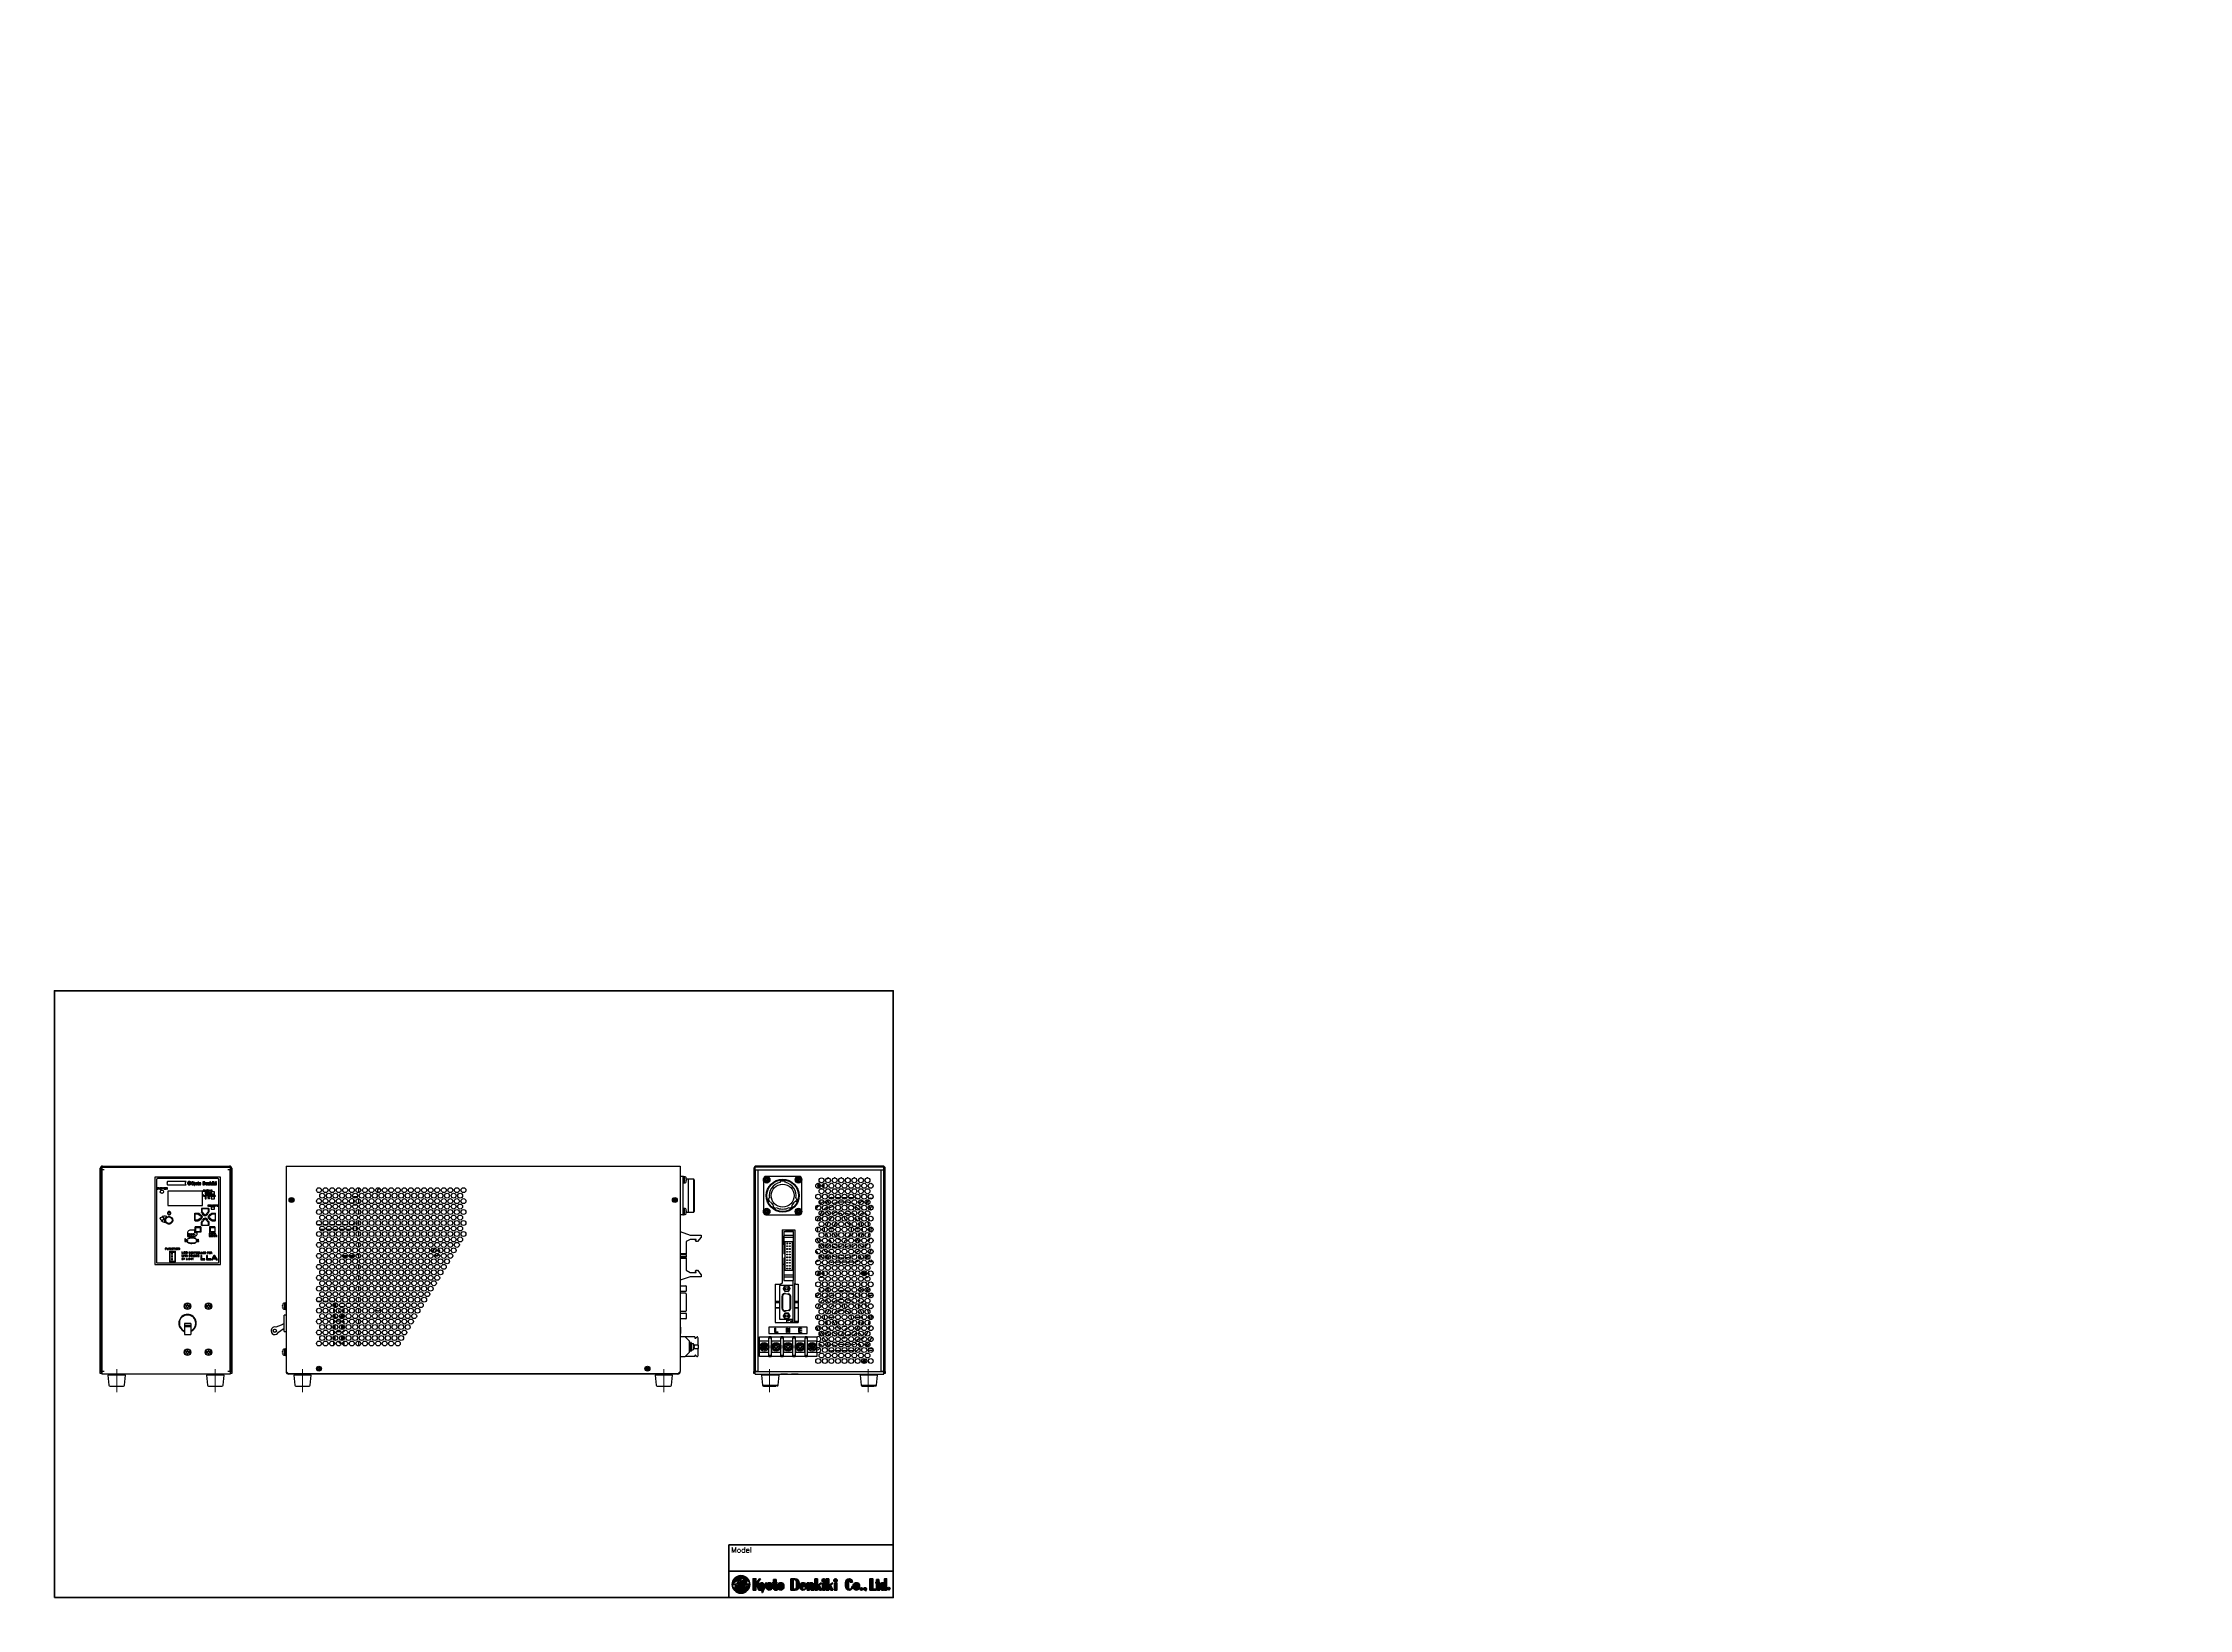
# Paper-space layout 'A3_1_5' of a CAD drawing. Header units: millimetres. Extents: x 0 to 392, y 0 to 286.
# The model-space entities are those that its viewports show. They can reach past a viewport. Long polylines and large blocks are cut down to what shows.
import ezdxf

# ---------------------------------------------------------------- set-up
doc = ezdxf.new("R2010")
doc.units = ezdxf.units.MM
doc.linetypes.add('CENTER', pattern=[2, 1.25, -0.25, 0.25, -0.25])
doc.layers.get('0').update_dxf_attribs({"lineweight": 9})
for name, color, linetype, lineweight in [('2KD_寸法１', 7, 'Continuous', 15), ('AUX', 7, 'Continuous', 40), ('PINOFF', 6, 'Continuous', 9)]:
    doc.layers.add(name, color=color, linetype=linetype, lineweight=lineweight)
doc.layers.get('PINOFF').freeze()
doc.styles.get("Standard").update_dxf_attribs({"font": 'simplex.shx', "width": 0.8, "bigfont": 'extfont.shx'})

# ---------------------------------------------------------------- blocks, each defined once
blk = doc.blocks.new('A$C58A435ED')
h = blk.add_hatch(color=256)
edge = h.paths.add_edge_path()
edge.add_ellipse((3.77, 4.2), major_axis=(2.36, 2.72), ratio=0.381944, start_angle=36.91421, end_angle=132.49844, ccw=False)
edge.add_arc((4.65, 6.4), 0.75, 47.71633, 192.91946, ccw=False)
edge.add_ellipse((3.77, 4.2), major_axis=(2.36, 2.72), ratio=0.381944, start_angle=355.11932, end_angle=374.40189, ccw=False)
edge.add_ellipse((4.23, 3.8), major_axis=(2.36, 2.72), ratio=0.381944, start_angle=320.87043, end_angle=364.88068, ccw=False)
edge.add_arc((4, -35.9), 40.1, 84.27519, 86.89867, ccw=False)
edge.add_arc((4, 4), 4, 0, 180)
edge.add_arc((4, -35.9), 40.1, 92.83888, 95.72481, ccw=False)
h = blk.add_hatch(color=256)
edge = h.paths.add_edge_path()
edge.add_arc((4, 4), 4, 180, 360)
edge.add_arc((4, 43.9), 40.1, 272.83888, 275.72481, ccw=False)
edge.add_ellipse((4.23, 3.8), major_axis=(2.36, 2.72), ratio=0.381944, start_angle=175.11932, end_angle=312.49844, ccw=False)
edge.add_ellipse((3.77, 4.2), major_axis=(2.36, 2.72), ratio=0.381944, start_angle=140.87043, end_angle=184.88068, ccw=False)
edge.add_arc((4, 43.9), 40.1, 264.27519, 266.89867, ccw=False)
h = blk.add_hatch(color=256)
edge = h.paths.add_edge_path(flags=17)
edge.add_ellipse((4.23, 3.8), major_axis=(2.36, 2.72), ratio=0.381944, start_angle=130.18473, end_angle=175.11932)
edge.add_ellipse((3.77, 4.2), major_axis=(2.36, 2.72), ratio=0.381944, start_angle=184.88068, end_angle=296.50441)
edge.add_arc((4, 43.9), 40.1, 267.87585, 271.76472, ccw=False)
h = blk.add_hatch(color=256)
edge = h.paths.add_edge_path(flags=17)
edge.add_ellipse((3.77, 4.2), major_axis=(2.36, 2.72), ratio=0.381944, start_angle=310.18473, end_angle=355.11932)
edge.add_ellipse((4.23, 3.8), major_axis=(2.36, 2.72), ratio=0.381944, start_angle=364.88068, end_angle=376.91726)
edge.add_arc((4.65, 6.44), 0.783, -118.93201, 3.65029, ccw=False)
edge.add_ellipse((4.23, 3.8), major_axis=(2.36, 2.72), ratio=0.381944, start_angle=39.80897, end_angle=116.50441)
edge.add_arc((4, -35.9), 40.1, 87.87585, 91.76472, ccw=False)
blk.add_circle((4, 4), 4)
for centre, radius, start, end in [((4, -35.9), 40.1, 92.83888, 95.72481), ((4, 43.9), 40.1, 264.27519, 266.89867), ((4, 43.9), 40.1, 267.87585, 271.76472), ((4, -35.9), 40.1, 87.87585, 91.76472), ((4.65, 6.4), 0.75, 46.1932, 192.91946), ((4.65, 6.44), 0.783, 241.06799, 3.65029), ((4, 43.9), 40.1, 272.83888, 275.72481), ((4, -35.9), 40.1, 84.27519, 86.89867)]:
    blk.add_arc(centre, radius, start, end)
for centre, start_param, end_param in [((3.77, 4.2), 2.009737, 4.900602), ((4.23, 3.8), 1.88285, 5.049036), ((3.77, 4.2), 1.10042, 1.907443), ((4.23, 3.8), 1.14108, 1.759009), ((3.77, 4.2), 5.024443, 6.875096), ((4.23, 3.8), 5.15133, 6.96942)]:
    blk.add_ellipse(centre, major_axis=(2.36, 2.72), ratio=0.381944, start_param=start_param, end_param=end_param)
blk = doc.blocks.new('A$C7F8063EA')
for points in [[(2.4, 4.83), (3.41, 6.17), (2.92, 6.17), (1.29, 4.05), (1.29, 6.17), (0, 6.17), (0, 1.05), (1.29, 1.05), (1.29, 3.36), (1.53, 3.67), (2.59, 1.06), (4.06, 1.06)], [(4.51, 1.13), (4.06, 0), (4.38, 0), (6.17, 4.41), (5.84, 4.41), (5.18, 2.79), (4.54, 4.41), (3.4, 4.41)], [(28.23, 6.17), (28.23, 1.05), (29.37, 1.05), (29.37, 2.64), (29.54, 2.79), (30.34, 1.05), (31.32, 1.05), (30.2, 3.32), (31.31, 4.23), (31.15, 4.41), (29.37, 3), (29.37, 6.17)], [(31.8, 4.23), (31.8, 1.05), (32.94, 1.05), (32.94, 4.23)], [(33.42, 6.17), (33.42, 1.05), (34.55, 1.05), (34.55, 2.64), (34.73, 2.79), (35.52, 1.05), (36.5, 1.05), (35.38, 3.32), (36.49, 4.23), (36.33, 4.41), (34.55, 3), (34.55, 6.17)], [(37.16, 4.23), (37.16, 1.05), (38.3, 1.05), (38.3, 4.23)], [(53.38, 6.17), (53.38, 1.05), (54.68, 1.05), (56.3, 1.05), (56.3, 1.41), (54.68, 1.41), (54.68, 6.17)]]:
    blk.add_hatch(color=256).paths.add_polyline_path(points)
h = blk.add_hatch(color=256)
h.paths.add_polyline_path([(6, 2.5, 0.993056), (8.92, 2.5), (8.92, 2.93, 1.006911), (6, 2.95)])
h.paths.add_polyline_path([(7.13, 3.91, -1.045169), (7.78, 3.88), (7.78, 1.59, -1.045169), (7.13, 1.56)], flags=16)
h = blk.add_hatch(color=256)
edge = h.paths.add_edge_path()
edge.add_line((9.41, 4.23), (9.41, 1.76))
edge.add_ellipse((10.05, 1.76), major_axis=(0, 0.709), ratio=0.902288, start_angle=90, end_angle=180)
edge.add_line((10.05, 1.05), (11.03, 1.05))
edge.add_line((11.03, 1.05), (11.03, 1.41))
edge.add_ellipse((11.03, 1.94), major_axis=(0, -0.528), ratio=0.918034, start_angle=270, end_angle=360, ccw=False)
edge.add_line((10.54, 1.94), (10.54, 4.23))
edge.add_line((10.54, 4.23), (10.87, 4.23))
edge.add_line((10.87, 4.23), (10.87, 4.59))
edge.add_line((10.87, 4.59), (10.54, 4.59))
edge.add_line((10.54, 4.59), (10.54, 5.81))
edge.add_line((10.54, 5.81), (9.41, 5.81))
edge.add_line((9.41, 5.81), (9.41, 4.59))
edge.add_line((9.41, 4.59), (9.09, 4.59))
edge.add_line((9.09, 4.59), (9.09, 4.23))
edge.add_line((9.09, 4.23), (9.41, 4.23))
h = blk.add_hatch(color=256)
h.paths.add_polyline_path([(12.66, 4.41), (12.64, 4.41, 0.412198), (11.19, 2.95), (11.19, 2.5, 0.993056), (14.11, 2.5), (14.11, 2.93, 0.416232)])
h.paths.add_polyline_path([(12.32, 3.91, -1.045169), (12.97, 3.88), (12.97, 1.59, -1.045169), (12.32, 1.56)], flags=16)
h = blk.add_hatch(color=256)
edge = h.paths.add_edge_path()
edge.add_line((17.2, 1.05), (19.3, 1.05))
edge.add_ellipse((19.3, 2.97), major_axis=(0, -1.92), ratio=0.930559, start_angle=0, end_angle=90)
edge.add_line((21.09, 2.97), (21.09, 4.25))
edge.add_ellipse((19.3, 4.25), major_axis=(0, 1.92), ratio=0.930559, start_angle=270, end_angle=360)
edge.add_line((19.3, 6.17), (17.2, 6.17))
edge.add_line((17.2, 6.17), (17.2, 1.05))
edge = h.paths.add_edge_path(flags=16)
edge.add_line((18.33, 5.81), (19.14, 5.81))
edge.add_ellipse((19.14, 5.11), major_axis=(0, 0.7), ratio=0.929746, start_angle=270, end_angle=359.83893, ccw=False)
edge.add_line((19.79, 5.11), (19.79, 2.11))
edge.add_ellipse((19.14, 2.11), major_axis=(0, -0.7), ratio=0.929746, start_angle=0.16107, end_angle=90, ccw=False)
edge.add_line((19.14, 1.41), (18.33, 1.41))
edge.add_line((18.33, 1.41), (18.33, 5.81))
h = blk.add_hatch(color=256)
edge = h.paths.add_edge_path()
edge.add_line((22.88, 4.41), (22.86, 4.41))
edge.add_arc((22.87, 2.95), 1.46, 90.39463, 180)
edge.add_line((21.41, 2.95), (21.41, 2.51))
edge.add_arc((22.87, 2.51), 1.46, 180.25946, 269.33975)
edge.add_line((22.85, 1.05), (22.89, 1.05))
edge.add_arc((22.87, 2.51), 1.46, 270.66025, 354.21936)
edge.add_line((24.33, 2.37), (24.08, 2.37))
edge.add_ellipse((22.88, 2.37), major_axis=(-1.2, 0), ratio=0.941657, start_angle=90.17745, end_angle=180, ccw=False)
edge.add_arc((22.86, 1.56), 0.325, 180, 276.56414, ccw=False)
edge.add_line((22.54, 1.56), (22.54, 2.73))
edge.add_line((22.54, 2.73), (24.33, 2.73))
edge.add_line((24.33, 2.73), (24.33, 2.93))
edge.add_arc((22.87, 2.95), 1.46, 359.21074, 449.60537)
h.paths.add_polyline_path([(22.54, 3.09), (22.54, 3.91, -1.045169), (23.19, 3.88), (23.19, 3.09)], flags=16)
h = blk.add_hatch(color=256)
edge = h.paths.add_edge_path()
edge.add_line((24.67, 4.41), (24.67, 1.05))
edge.add_line((24.67, 1.05), (25.79, 1.05))
edge.add_line((25.79, 1.05), (25.79, 3.72))
edge.add_ellipse((26.22, 3.72), major_axis=(0.377, 0.217), ratio=0.907884, start_angle=60.06452, end_angle=150.06452, ccw=False)
edge.add_ellipse((26.22, 3.72), major_axis=(0, 0.404), ratio=0.965673, start_angle=270, end_angle=360, ccw=False)
edge.add_line((26.61, 3.72), (26.61, 1.05))
edge.add_line((26.61, 1.05), (27.74, 1.05))
edge.add_line((27.74, 1.05), (27.74, 3.36))
edge.add_ellipse((26.77, 3.36), major_axis=(0, 1.05), ratio=0.925613, start_angle=270, end_angle=360)
edge.add_ellipse((26.77, 4.02), major_axis=(-0.975, 0), ratio=0.402759, start_angle=270, end_angle=360)
edge.add_line((25.79, 4.02), (25.79, 4.23))
edge.add_line((25.79, 4.23), (25.63, 4.41))
edge.add_line((25.63, 4.41), (24.67, 4.41))
h = blk.add_hatch(color=256)
edge = h.paths.add_edge_path()
edge.add_ellipse((32.28, 5.46), major_axis=(-0.803, 0), ratio=0.880683, start_angle=0, end_angle=360)
h = blk.add_hatch(color=256)
edge = h.paths.add_edge_path()
edge.add_ellipse((37.64, 5.46), major_axis=(-0.803, 0), ratio=0.880683, start_angle=0, end_angle=360)
h = blk.add_hatch(color=256)
edge = h.paths.add_edge_path()
edge.add_arc((44.03, 5.39), 0.402, 0, 180, ccw=False)
edge.add_line((44.43, 5.39), (44.43, 4.59))
edge.add_line((44.43, 4.59), (45.4, 4.59))
edge.add_ellipse((44.03, 4.59), major_axis=(0, 1.59), ratio=0.861671, start_angle=270, end_angle=360)
edge.add_ellipse((44.03, 4.4), major_axis=(-1.84, 0), ratio=0.958258, start_angle=270, end_angle=360)
edge.add_line((42.19, 4.4), (42.19, 2.82))
edge.add_ellipse((44.03, 2.82), major_axis=(-1.84, 0), ratio=0.958258, start_angle=0, end_angle=90)
edge.add_ellipse((44.03, 2.64), major_axis=(0, -1.59), ratio=0.859541, start_angle=0, end_angle=90)
edge.add_line((45.4, 2.64), (45.08, 2.64))
edge.add_line((45.08, 2.64), (45.08, 2.1))
edge.add_ellipse((44.45, 2.1), major_axis=(0, -0.689), ratio=0.905354, start_angle=0, end_angle=90, ccw=False)
edge.add_line((44.45, 1.41), (44.13, 1.41))
edge.add_ellipse((44.13, 1.93), major_axis=(0, 0.516), ratio=0.975773, start_angle=90, end_angle=180, ccw=False)
edge.add_line((43.63, 1.93), (43.63, 5.39))
h = blk.add_hatch(color=256)
h.paths.add_polyline_path([(45.75, 2.5, 0.409357), (47.19, 1.05), (47.22, 1.05, 0.409404), (48.66, 2.5), (48.66, 2.93, 1.006911), (45.75, 2.95)])
h.paths.add_polyline_path([(46.88, 3.91, -1), (47.53, 3.91), (47.53, 1.56, -1), (46.88, 1.56)], flags=16)
h = blk.add_hatch(color=256)
edge = h.paths.add_edge_path()
edge.add_ellipse((49.48, 1.58), major_axis=(-0.65, 0), ratio=0.820872, start_angle=0, end_angle=360)
h = blk.add_hatch(color=256)
edge = h.paths.add_edge_path()
edge.add_ellipse((51.1, 1.58), major_axis=(-0.65, 0), ratio=0.820872, start_angle=178.56901, end_angle=477.54277)
edge.add_ellipse((51.26, 1.1), major_axis=(0, -0.409), ratio=0.251102, start_angle=0, end_angle=84.64326, ccw=False)
edge.add_ellipse((51.26, 1.41), major_axis=(0, -0.72), ratio=0.731271, start_angle=0, end_angle=90)
edge.add_ellipse((51.7, 1.41), major_axis=(0, 0.202), ratio=0.432391, start_angle=270, end_angle=339.56039)
edge.add_ellipse((51.7, 1.41), major_axis=(0, 0.202), ratio=0.432391, start_angle=339.56039, end_angle=340.25482, ccw=False)
h = blk.add_hatch(color=256)
edge = h.paths.add_edge_path()
edge.add_line((56.02, 4.23), (56.34, 4.23))
edge.add_line((56.34, 4.23), (56.34, 1.76))
edge.add_ellipse((56.98, 1.76), major_axis=(0, 0.709), ratio=0.902288, start_angle=90, end_angle=180)
edge.add_line((56.98, 1.05), (57.95, 1.05))
edge.add_line((57.95, 1.05), (57.95, 1.41))
edge.add_ellipse((57.95, 1.94), major_axis=(0, -0.528), ratio=0.918034, start_angle=270, end_angle=360, ccw=False)
edge.add_line((57.47, 1.94), (57.47, 4.23))
edge.add_line((57.47, 4.23), (57.79, 4.23))
edge.add_line((57.79, 4.23), (57.79, 4.59))
edge.add_line((57.79, 4.59), (57.47, 4.59))
edge.add_line((57.47, 4.59), (57.47, 5.81))
edge.add_line((57.47, 5.81), (56.34, 5.81))
edge.add_line((56.34, 5.81), (56.34, 4.59))
edge.add_line((56.34, 4.59), (56.02, 4.59))
edge.add_line((56.02, 4.59), (56.02, 4.23))
h = blk.add_hatch(color=256)
edge = h.paths.add_edge_path()
edge.add_line((61.01, 6.17), (60.04, 6.17))
edge.add_line((60.04, 6.17), (60.04, 3.97))
edge.add_ellipse((59.37, 3.15), major_axis=(0, -1.25), ratio=0.700546, start_angle=140.56261, end_angle=180.00002)
edge.add_line((59.37, 4.41), (58.96, 4.41))
edge.add_ellipse((58.96, 3.15), major_axis=(0, -1.25), ratio=0.700546, start_angle=179.99998, end_angle=269.99998)
edge.add_line((58.08, 3.15), (58.08, 2.3))
edge.add_ellipse((58.96, 2.3), major_axis=(0, 1.25), ratio=0.700546, start_angle=90.00002, end_angle=180.00002)
edge.add_line((58.96, 1.05), (59.37, 1.05))
edge.add_ellipse((59.37, 2.3), major_axis=(0, 1.25), ratio=0.700546, start_angle=179.99998, end_angle=219.43739)
edge.add_line((60.04, 1.49), (60.04, 1.05))
edge.add_line((60.04, 1.05), (61.01, 1.05))
edge.add_line((61.01, 1.05), (61.01, 6.17))
h.paths.add_polyline_path([(60.04, 1.74, -1), (59.22, 1.74), (59.22, 3.76, -1), (60.04, 3.76)], flags=16)
h = blk.add_hatch(color=256)
edge = h.paths.add_edge_path()
edge.add_ellipse((61.97, 1.65), major_axis=(-0.582, 0), ratio=0.959913, start_angle=0, end_angle=360)
for p, q in [((0, 6.17), (1.29, 6.17)), ((0, 1.05), (1.29, 1.05)), ((2.92, 6.17), (1.29, 4.05)), ((1.53, 3.67), (1.29, 3.36)), ((2.59, 1.06), (1.53, 3.67)), ((3.41, 6.17), (2.4, 4.83)), ((4.06, 1.06), (2.4, 4.83)), ((4.06, 1.06), (2.59, 1.06)), ((2.92, 6.17), (3.41, 6.17)), ((3.4, 4.41), (4.51, 1.13)), ((3.4, 4.41), (4.54, 4.41)), ((3.4, 4.41), (4.54, 4.41)), ((4.06, 0), (4.51, 1.13)), ((4.06, 0), (4.38, 0)), ((4.38, 0), (6.17, 4.41)), ((4.54, 4.41), (5.19, 2.78)), ((5.18, 2.79), (5.84, 4.41)), ((5.84, 4.41), (6.17, 4.41)), ((6, 2.95), (6, 2.52)), ((8.92, 2.93), (8.92, 2.5)), ((9.09, 4.59), (9.09, 4.23)), ((9.09, 4.59), (9.09, 4.23)), ((9.09, 4.23), (9.41, 4.23)), ((9.09, 4.23), (9.41, 4.23)), ((9.41, 5.81), (10.54, 5.81)), ((9.41, 5.81), (9.41, 4.59)), ((9.41, 4.23), (9.41, 1.76)), ((10.05, 1.05), (11.03, 1.05)), ((11.03, 1.05), (10.05, 1.05)), ((10.54, 5.81), (10.54, 4.59)), ((10.54, 4.23), (10.87, 4.23)), ((10.54, 4.23), (10.87, 4.23)), ((10.54, 4.23), (10.54, 1.94)), ((11.03, 1.41), (11.03, 1.05)), ((11.03, 1.41), (11.03, 1.05)), ((11.03, 1.05), (11.03, 1.05)), ((11.19, 2.95), (11.19, 2.52)), ((12.64, 4.41), (12.66, 4.41)), ((12.66, 1.05), (12.66, 1.05)), ((14.11, 2.93), (14.11, 2.5)), ((17.2, 6.17), (19.3, 6.17)), ((17.2, 1.05), (17.2, 6.17)), ((17.2, 1.05), (17.2, 6.17)), ((17.2, 6.17), (19.3, 6.17)), ((17.2, 1.05), (19.3, 1.05)), ((17.2, 1.05), (19.3, 1.05)), ((18.33, 5.81), (18.33, 1.41)), ((18.33, 1.41), (18.33, 5.81)), ((18.33, 5.81), (19.14, 5.81)), ((18.33, 1.41), (19.14, 1.41)), ((19.79, 5.11), (19.79, 2.11)), ((21.09, 4.25), (21.09, 2.97)), ((21.41, 2.95), (21.41, 2.52)), ((22.54, 3.09), (23.19, 3.09)), ((22.54, 2.73), (24.33, 2.73)), ((22.85, 1.05), (22.89, 1.05)), ((22.86, 4.41), (22.88, 4.41)), ((22.88, 1.05), (22.88, 1.05)), ((24.08, 2.37), (24.33, 2.37)), ((24.33, 2.93), (24.33, 2.73)), ((24.67, 4.41), (25.63, 4.41)), ((24.67, 1.05), (24.67, 4.41)), ((24.67, 4.41), (25.63, 4.41)), ((24.67, 4.41), (25.63, 4.41)), ((24.67, 1.05), (24.67, 4.41)), ((24.67, 4.41), (25.63, 4.41)), ((24.67, 1.05), (25.79, 1.05)), ((24.67, 1.05), (25.79, 1.05)), ((25.79, 4.23), (25.63, 4.41)), ((25.79, 4.23), (25.63, 4.41)), ((25.79, 4.02), (25.79, 4.23)), ((25.79, 4.02), (25.79, 4.23)), ((25.79, 4.23), (25.79, 4.02)), ((25.79, 1.05), (25.79, 3.72)), ((25.79, 1.05), (25.79, 3.72)), ((26.61, 1.05), (26.61, 3.72)), ((26.61, 1.05), (26.61, 3.72)), ((26.61, 1.05), (27.74, 1.05)), ((26.61, 1.05), (27.74, 1.05)), ((27.74, 1.05), (27.74, 3.36)), ((27.74, 1.05), (27.74, 3.36)), ((28.23, 6.17), (29.37, 6.17)), ((28.23, 6.17), (28.23, 1.05)), ((29.37, 6.17), (28.23, 6.17)), ((28.23, 1.05), (29.37, 1.05)), ((28.23, 1.05), (29.37, 1.05)), ((29.37, 3), (29.37, 6.17)), ((31.15, 4.41), (29.37, 3)), ((29.54, 2.79), (29.37, 2.64)), ((29.37, 1.05), (29.37, 2.64)), ((30.34, 1.05), (29.54, 2.79)), ((31.31, 4.23), (30.2, 3.32)), ((31.32, 1.05), (30.2, 3.32)), ((30.34, 1.05), (31.32, 1.05)), ((31.15, 4.41), (31.31, 4.23)), ((31.8, 1.05), (32.94, 1.05)), ((33.42, 6.17), (34.55, 6.17)), ((33.42, 6.17), (33.42, 1.05)), ((34.55, 6.17), (33.42, 6.17)), ((33.42, 1.05), (34.55, 1.05)), ((33.42, 1.05), (34.55, 1.05)), ((34.55, 3), (34.55, 6.17)), ((36.34, 4.41), (34.55, 3)), ((34.73, 2.79), (34.55, 2.64)), ((34.55, 1.05), (34.55, 2.64)), ((35.52, 1.05), (34.73, 2.79)), ((36.49, 4.23), (35.38, 3.32)), ((36.5, 1.05), (35.38, 3.32)), ((35.52, 1.05), (36.5, 1.05)), ((36.33, 4.41), (36.49, 4.23)), ((37.16, 1.05), (38.3, 1.05)), ((37.46, 6.17), (37.64, 6.17)), ((37.46, 6.15), (37.46, 6.17)), ((37.46, 4.76), (37.46, 4.77)), ((42.19, 4.4), (42.19, 4.41)), ((42.19, 4.4), (42.19, 2.82)), ((43.63, 5.39), (43.63, 1.93)), ((43.63, 5.39), (43.63, 1.93)), ((44.13, 1.41), (44.45, 1.41)), ((44.13, 1.41), (44.45, 1.41)), ((44.43, 4.59), (44.43, 5.39)), ((44.43, 4.59), (44.43, 5.39)), ((45.4, 4.59), (44.43, 4.59)), ((44.43, 4.59), (45.4, 4.59)), ((45.4, 2.64), (45.08, 2.64)), ((45.08, 2.64), (45.08, 2.1)), ((45.4, 2.64), (45.08, 2.64)), ((45.08, 2.64), (45.08, 2.1)), ((45.75, 2.95), (45.75, 2.52)), ((47.19, 1.05), (47.22, 1.05)), ((48.66, 2.93), (48.66, 2.5)), ((51.75, 1.57), (51.75, 1.57)), ((53.38, 6.17), (54.68, 6.17)), ((53.38, 1.05), (56.3, 1.05)), ((54.68, 1.41), (54.68, 2.01)), ((56.02, 4.59), (56.02, 4.23)), ((56.02, 4.59), (56.02, 4.23)), ((56.02, 4.23), (56.34, 4.23)), ((56.02, 4.23), (56.34, 4.23)), ((56.34, 5.81), (57.47, 5.81)), ((56.34, 5.81), (56.34, 4.59)), ((56.34, 4.23), (56.34, 1.76)), ((57.95, 1.05), (56.98, 1.05)), ((57.47, 5.81), (57.47, 4.59)), ((57.47, 4.23), (57.79, 4.23)), ((57.47, 4.23), (57.79, 4.23)), ((57.47, 4.23), (57.47, 1.94)), ((57.95, 1.41), (57.95, 1.05)), ((57.95, 1.41), (57.95, 1.05)), ((57.95, 1.05), (57.95, 1.41)), ((58.08, 3.15), (58.08, 2.38)), ((58.08, 3.15), (58.08, 2.3)), ((59.37, 4.41), (58.96, 4.41)), ((58.96, 1.05), (59.37, 1.05)), ((59.22, 3.76), (59.22, 1.74)), ((59.22, 3.76), (59.22, 1.74)), ((60.04, 6.17), (61.01, 6.17)), ((60.04, 6.17), (61.01, 6.17)), ((61.01, 1.05), (61.01, 1.97)), ((61.01, 1.05), (61.01, 1.97)), ((61.97, 2.22), (61.97, 2.21)), ((61.97, 1.1), (61.97, 1.09)), ((62.55, 1.66), (62.56, 1.66))]:
    blk.add_line(p, q)
for points in [[(1.29, 3.36), (1.29, 1.05), (0, 1.05), (0, 6.17), (1.29, 6.17), (1.29, 4.05)], [(7.13, 3.91), (7.13, 1.56)], [(7.78, 1.53), (7.78, 3.93)], [(9.09, 4.23), (9.09, 4.59), (9.41, 4.59)], [(9.09, 4.23), (9.09, 4.59), (9.41, 4.59)], [(10.54, 4.59), (10.87, 4.59), (10.87, 4.23)], [(10.54, 4.59), (10.87, 4.59), (10.87, 4.23)], [(12.32, 3.91), (12.32, 1.56)], [(12.97, 1.53), (12.97, 3.93)], [(22.54, 3.91), (22.54, 3.09)], [(22.54, 2.73), (22.54, 1.56)], [(23.19, 3.09), (23.19, 3.93)], [(46.88, 3.91), (46.88, 1.56)], [(47.53, 3.91), (47.53, 1.56)], [(54.68, 1.05), (53.38, 1.05), (53.38, 6.17), (54.68, 6.17), (54.68, 1.41)], [(54.68, 1.05), (56.3, 1.05), (56.3, 1.41), (54.68, 1.41)], [(56.34, 4.23), (56.02, 4.23), (56.02, 4.59), (56.34, 4.59)], [(56.34, 4.23), (56.02, 4.23), (56.02, 4.59), (56.34, 4.59)], [(57.47, 4.59), (57.79, 4.59), (57.79, 4.23), (57.47, 4.23)], [(57.47, 4.59), (57.79, 4.59), (57.79, 4.23), (57.47, 4.23)], [(60.04, 3.97), (60.04, 6.17), (61.01, 6.17), (61.01, 1.05), (60.04, 1.05), (60.04, 1.49)], [(60.04, 3.97), (60.04, 6.17), (61.01, 6.17), (61.01, 1.05), (60.04, 1.05), (60.04, 1.49)], [(60.04, 1.74), (60.04, 3.76)], [(60.04, 1.74), (60.04, 3.76)]]:
    blk.add_lwpolyline(points)
for points in [[(31.8, 4.23), (32.94, 4.23), (32.94, 1.05), (31.8, 1.05)], [(37.16, 4.23), (38.3, 4.23), (38.3, 1.05), (37.16, 1.05)]]:
    blk.add_lwpolyline(points, close=True)
for centre, radius, start, end in [((7.46, 2.95), 1.46, 359.21074, 180), ((7.46, 2.51), 1.46, 179.59612, 359.60537), ((7.46, 3.91), 0.325, 354.93912, 180), ((7.46, 1.56), 0.325, 180, 5.06088), ((12.65, 2.95), 1.46, 359.21074, 180), ((12.65, 2.51), 1.46, 179.59612, 359.60537), ((12.65, 3.91), 0.325, 354.93912, 180), ((12.65, 1.56), 0.325, 180, 5.06088), ((22.87, 2.95), 1.46, 359.21074, 180), ((22.87, 2.51), 1.46, 179.74054, 354.21936), ((22.86, 3.91), 0.325, 354.93912, 180), ((22.86, 1.56), 0.325, 180, 273.14899), ((44.03, 5.39), 0.402, 0, 180), ((47.2, 2.95), 1.46, 359.21074, 180), ((47.2, 2.51), 1.46, 179.59612, 359.60537), ((47.2, 3.91), 0.325, 0, 180), ((47.2, 1.56), 0.325, 180, 360), ((59.63, 3.76), 0.411, 0, 180), ((59.63, 1.74), 0.411, 180, 0)]:
    blk.add_arc(centre, radius, start, end)
for centre, major_axis, ratio, start_param, end_param in [((10.05, 1.76), (0, 0.709), 0.902288, 1.570796, 3.141593), ((11.03, 1.94), (0, -0.528), 0.918034, 4.712389, 6.283185), ((19.14, 5.11), (0, 0.7), 0.929746, 4.712389, 6.280162), ((19.3, 4.25), (0, 1.92), 0.930559, 4.712389, 6.283185), ((22.88, 2.37), (-1.2, 0), 0.941657, 1.573713, 3.141593), ((26.77, 4.02), (-0.975, 0), 0.402759, 4.712389, 6.283185), ((26.22, 3.72), (0, 0.404), 0.965673, 4.712389, 6.283185), ((26.77, 3.36), (0, 1.05), 0.925613, 4.712389, 6.283185), ((44.03, 4.4), (-1.84, 0), 0.958258, 4.712389, 6.283185), ((44.13, 1.93), (0, 0.516), 0.975773, 1.570796, 3.141593), ((44.03, 4.59), (0, 1.59), 0.861671, 4.712389, 6.283185), ((44.03, 2.64), (0, -1.59), 0.859541, 0, 1.570796), ((44.45, 2.1), (0, -0.689), 0.905354, 0, 1.570796), ((51.1, 1.58), (-0.65, 0), 0.820872, 3.11117, 8.258473), ((51.26, 1.41), (0, -0.72), 0.731271, 0, 1.570796), ((51.26, 1.1), (0, -0.409), 0.251102, 0, 1.547256), ((51.7, 1.41), (0, 0.202), 0.432391, 4.712389, 5.59034), ((56.98, 1.76), (0, 0.709), 0.902288, 1.570796, 3.141593), ((57.95, 1.94), (0, -0.528), 0.918034, 4.712389, 6.283185), ((58.96, 3.15), (0, -1.25), 0.700546, 3.141592, 4.712389), ((59.37, 2.3), (0, 1.25), 0.700546, 3.141592, 4.006894)]:
    blk.add_ellipse(centre, major_axis=major_axis, ratio=ratio, start_param=start_param, end_param=end_param)
at = {"extrusion": (0, 0, -1)}
for centre, major_axis, ratio, start_param, end_param in [((19.14, 2.11), (0, -0.7), 0.929746, 4.712389, 6.280162), ((19.3, 2.97), (0, -1.92), 0.930559, 4.712389, 6.283185), ((26.22, 3.72), (0.377, 0.217), 0.907884, 3.706835, 5.194113), ((44.03, 2.82), (-1.84, 0), 0.958258, 4.712389, 6.283185), ((58.96, 2.3), (0, 1.25), 0.700546, 3.141592, 4.712389), ((59.37, 3.15), (0, -1.25), 0.700546, 3.141592, 4.006894)]:
    blk.add_ellipse(centre, major_axis=major_axis, ratio=ratio, start_param=start_param, end_param=end_param, dxfattribs=at)
for centre, major_axis, ratio in [((32.28, 5.46), (-0.803, 0), 0.880683), ((37.64, 5.46), (-0.803, 0), 0.880683), ((49.48, 1.58), (-0.65, 0), 0.820872), ((61.97, 1.65), (-0.582, 0), 0.959913)]:
    blk.add_ellipse(centre, major_axis=major_axis, ratio=ratio)
blk = doc.blocks.new('A$C54D20959')
at = {"color": 7, "linetype": 'Continuous', "lineweight": 30}
for p, q in [((-58, 0), (58, 0)), ((-60, -187.5), (-60, -2)), ((-59, -187.5), (-59, -2)), ((-58.7, -1.3), (-58.7, -3.4)), ((-56.4, -3.4), (-58.7, -3.4)), ((-58.7, -3.4), (-58.7, -187.2)), ((-58, -1), (58, -1)), ((49.8, -10), (-10.3, -10)), ((-10.3, -10), (-10.3, -90)), ((-8.7, -12.5), (-8.7, -87.5)), ((47.3, -11.5), (-7.7, -11.5)), ((18.3, -14.1), (1.3, -14.1)), ((1.3, -17.1), (18.3, -17.1)), ((20.4, -16.4), (20.4, -16.4)), ((20.4, -16.4), (20.4, -16.4)), ((20.5, -16.6), (20.6, -16.6)), ((20.6, -16.6), (20.6, -16.6)), ((22, -14.7), (22, -14.7)), ((22, -14.7), (22, -14.7)), ((22.2, -14.8), (22.2, -14.8)), ((22.2, -14.8), (22.2, -14.8)), ((24.5, -14.4), (23.7, -14.4)), ((23.7, -14.4), (23.7, -17.1)), ((23.7, -17.1), (24.5, -17.1)), ((24.5, -15.4), (24.5, -14.4)), ((24.6, -15.4), (24.5, -15.4)), ((24.5, -17.1), (24.5, -16)), ((24.5, -16), (24.6, -16)), ((25.4, -14.4), (24.6, -15.4)), ((24.6, -16), (25.2, -17)), ((25.1, -15.2), (25.7, -14.4)), ((26, -17), (25.1, -15.2)), ((25.2, -17.1), (26, -17.1)), ((25.7, -14.4), (25.7, -14.4)), ((26.3, -15.4), (25.7, -15.4)), ((25.7, -15.4), (25.7, -15.5)), ((25.7, -15.5), (26.4, -17)), ((26, -17.1), (26, -17)), ((26.4, -17), (26.1, -17.5)), ((26.7, -16.2), (26.4, -15.4)), ((27.1, -15.4), (26.7, -16.2)), ((27.9, -15.6), (27.9, -16.8)), ((28.3, -16.8), (28.3, -15.6)), ((29.2, -15.3), (29, -15.3)), ((29, -15.3), (29, -15.4)), ((29, -15.5), (29.2, -15.5)), ((29.9, -14.6), (29.2, -14.6)), ((29.9, -15.3), (29.9, -14.6)), ((30.1, -15.3), (29.9, -15.3)), ((29.9, -16.3), (29.9, -15.5)), ((29.9, -15.5), (30.1, -15.5)), ((30.1, -15.4), (30.1, -15.3)), ((30.9, -15.6), (30.9, -16.8)), ((31.3, -16.8), (31.3, -15.6)), ((33.6, -14.4), (33.6, -17.1)), ((34.8, -14.4), (33.6, -14.4)), ((34.3, -14.5), (34.3, -16.9)), ((34.5, -14.5), (34.3, -14.5)), ((34.3, -16.9), (34.8, -16.9)), ((36.8, -15.5), (36.8, -15.9)), ((36.8, -15.9), (37.2, -15.9)), ((36.8, -16.6), (36.8, -16.2)), ((36.8, -16.2), (37.7, -16.2)), ((37.2, -15.9), (37.2, -15.5)), ((38.7, -15.3), (38, -15.3)), ((38, -15.3), (38, -17.1)), ((38, -17.1), (38.7, -17.1)), ((38.7, -15.4), (38.7, -15.3)), ((38.8, -15.4), (38.7, -15.4)), ((38.7, -17.1), (38.7, -15.8)), ((39.1, -17.1), (39.9, -17.1)), ((39.9, -17.1), (39.9, -15.8)), ((40.8, -14.5), (40.1, -14.5)), ((40.1, -14.5), (40.1, -17.1)), ((40.1, -17.1), (40.8, -17.1)), ((40.8, -16), (40.8, -14.5)), ((40.8, -16), (40.8, -16)), ((40.8, -17.1), (40.8, -16.3)), ((40.8, -16.3), (40.9, -16.3)), ((40.9, -16.3), (41.3, -17.1)), ((41.3, -17.1), (42, -17.1)), ((41.4, -15.9), (41.4, -15.8)), ((42, -17.1), (41.4, -15.9)), ((42.3, -15.3), (42.3, -17.1)), ((42.9, -15.3), (42.3, -15.3)), ((42.3, -17.1), (42.9, -17.1)), ((42.9, -17.1), (42.9, -15.3)), ((43.9, -14.4), (43.2, -14.4)), ((43.2, -14.4), (43.2, -17)), ((43.2, -17), (43.9, -17)), ((43.9, -16), (43.9, -14.4)), ((43.9, -17), (43.9, -16.3)), ((43.9, -16.3), (44, -16.3)), ((44, -16.3), (44.4, -17)), ((44.5, -15.9), (44.5, -15.8)), ((45.1, -17), (44.5, -15.9)), ((45.1, -17), (45.1, -17)), ((45.4, -15.3), (45.4, -17)), ((46, -15.3), (45.4, -15.3)), ((45.4, -17), (46, -17)), ((46, -17), (46, -15.3)), ((48.3, -87.5), (48.3, -12.5)), ((49.8, -90), (49.8, -10)), ((58.7, -3.4), (56.4, -3.4)), ((58.7, -1.3), (58.7, -3.4)), ((58.7, -187.2), (58.7, -3.4)), ((59, -2), (59, -187.5)), ((60, -2), (60, -187.5)), ((-58.7, -29.7), (-59, -29.5)), ((-59, -32.5), (-58.7, -32.2)), ((-7.7, -20), (-7.7, -21.2)), ((-6.7, -20), (-7.7, -20)), ((-7.7, -21.2), (-7.4, -21.2)), ((-7.4, -20.2), (-7.4, -20.5)), ((-6.8, -20.2), (-7.4, -20.2)), ((-7.4, -20.5), (-6.8, -20.5)), ((-7.4, -21.2), (-7.4, -20.7)), ((-7.4, -20.7), (-6.7, -20.7)), ((-6.6, -20.4), (-6.6, -20.3)), ((-6.4, -20.5), (-6.4, -20.2)), ((-6, -20.3), (-6, -20.9)), ((-4.7, -20), (-5.7, -20)), ((-4.7, -20.2), (-5.7, -20.2)), ((-5.7, -20.2), (-5.7, -20.9)), ((-5.7, -20.9), (-4.7, -20.9)), ((-5.7, -21.2), (-4.7, -21.2)), ((-4.7, -20.9), (-4.7, -20.2)), ((-4.4, -20.9), (-4.4, -20.3)), ((-3.8, -20), (-4.1, -20)), ((-4.1, -20), (-3.6, -21.2)), ((-3.5, -20.8), (-3.8, -20)), ((-3.6, -21.2), (-3.4, -21.2)), ((-3.1, -20), (-3.5, -20.8)), ((-3.4, -21.2), (-3.1, -20.3)), ((-2.9, -20), (-3.1, -20)), ((-3.1, -20.3), (-2.7, -21.2)), ((-2.6, -20.8), (-2.9, -20)), ((-2.7, -21.2), (-2.5, -21.2)), ((-2.3, -20), (-2.6, -20.8)), ((-2.5, -21.2), (-2, -20)), ((-2, -20), (-2.3, -20)), ((-0.4, -20), (-1.7, -20)), ((-1.7, -20), (-1.7, -21.2)), ((-1.7, -21.2), (-0.4, -21.2)), ((-1.4, -20.5), (-1.4, -20.2)), ((-1.4, -20.2), (-0.4, -20.2)), ((-0.8, -20.5), (-1.4, -20.5)), ((-1.4, -21), (-1.4, -20.7)), ((-1.4, -20.7), (-0.8, -20.7)), ((-0.4, -21), (-1.4, -21)), ((-0.8, -20.7), (-0.8, -20.5)), ((-0.4, -20.2), (-0.4, -20)), ((-0.4, -21.2), (-0.4, -21)), ((0, -20), (0, -21.2)), ((1.1, -20), (0, -20)), ((0, -21.2), (0.3, -21.2)), ((0.3, -20.2), (0.3, -20.5)), ((1, -20.2), (0.3, -20.2)), ((0.3, -20.5), (1, -20.5)), ((0.3, -21.2), (0.3, -20.7)), ((0.3, -20.7), (0.6, -20.7)), ((0.6, -20.7), (1.1, -21.2)), ((1.5, -21.2), (0.9, -20.7)), ((0.9, -20.7), (1.1, -20.7)), ((1.1, -20.4), (1.1, -20.3)), ((1.1, -21.2), (1.5, -21.2)), ((1.4, -20.5), (1.4, -20.2)), ((33.2, -23), (1.7, -23)), ((1.7, -23), (1.7, -36)), ((1.7, -36), (33.2, -36)), ((32.5, -38.9), (32.5, -42.3)), ((32.6, -38.8), (32.6, -42.4)), ((38.6, -38.7), (32.9, -38.7)), ((38.6, -38.7), (32.9, -38.7)), ((33.2, -36), (33.2, -23)), ((33.2, -38.8), (38.2, -38.8)), ((33.9, -22.2), (33.9, -22.7)), ((34.9, -21.9), (34.2, -21.9)), ((34.2, -22.8), (34.2, -22.1)), ((34.2, -22.1), (34.9, -22.1)), ((34.9, -22.8), (34.2, -22.8)), ((34.2, -23), (34.9, -23)), ((34.7, -26.4), (34.4, -26.4)), ((34.4, -26.4), (34.4, -27.4)), ((34.4, -27.4), (35.5, -27.4)), ((34.7, -27.2), (34.7, -26.4)), ((35.5, -27.2), (34.7, -27.2)), ((34.9, -22.1), (34.9, -22.3)), ((34.9, -22.3), (35.1, -22.3)), ((35.1, -22.6), (34.9, -22.5)), ((34.9, -22.5), (34.9, -22.8)), ((35.1, -22.3), (35.1, -22.2)), ((35.1, -22.7), (35.1, -22.6)), ((35.5, -27.4), (35.5, -27.2)), ((35.8, -21.9), (35.6, -21.9)), ((35.6, -21.9), (35.6, -23)), ((35.6, -23), (35.8, -23)), ((35.7, -23.7), (35.7, -25.3)), ((36.6, -23.7), (35.7, -23.7)), ((35.7, -25.3), (36.6, -25.3)), ((35.7, -26.6), (35.7, -27.2)), ((35.7, -28.2), (35.7, -29.8)), ((36.6, -28.2), (35.7, -28.2)), ((35.7, -29.8), (36.6, -29.8)), ((35.8, -22.3), (35.8, -21.9)), ((36.6, -22.3), (35.8, -22.3)), ((35.8, -22.5), (36.6, -22.5)), ((35.8, -23), (35.8, -22.5)), ((36.8, -26.4), (36, -26.4)), ((36, -27.2), (36, -26.5)), ((36, -26.5), (36.8, -26.5)), ((36.8, -27.2), (36, -27.2)), ((36, -27.4), (36.8, -27.4)), ((37, -26.8), (36.4, -26.8)), ((36.4, -26.8), (36.4, -27)), ((36.4, -27), (36.8, -27)), ((36.9, -21.9), (36.6, -21.9)), ((36.6, -21.9), (36.6, -22.3)), ((36.6, -22.5), (36.6, -23)), ((36.6, -23), (36.9, -23)), ((36.6, -25.3), (36.6, -23.7)), ((36.6, -29.8), (36.6, -28.2)), ((36.8, -26.5), (36.8, -26.7)), ((36.8, -26.7), (37, -26.6)), ((36.8, -27), (36.8, -27.2)), ((36.9, -23), (36.9, -21.9)), ((37.7, -21.6), (37, -23)), ((37, -23), (37.2, -23)), ((37, -26.6), (37, -26.6)), ((37, -27.2), (37, -26.8)), ((37.2, -23), (37.9, -21.6)), ((37.3, -24.4), (37.3, -25)), ((38.6, -26.4), (37.3, -26.4)), ((37.3, -26.4), (37.3, -26.5)), ((37.3, -26.5), (37.8, -26.5)), ((38.4, -24.1), (37.6, -24.1)), ((37.6, -25.1), (37.6, -24.3)), ((37.6, -24.3), (38.4, -24.3)), ((38.4, -25.1), (37.6, -25.1)), ((37.6, -25.3), (38.4, -25.3)), ((37.9, -21.6), (37.7, -21.6)), ((37.8, -26.5), (37.8, -27.4)), ((37.8, -27.4), (38.1, -27.4)), ((38, -22.2), (38, -22.3)), ((38.2, -22.6), (38, -22.7)), ((38, -22.7), (38, -22.7)), ((38.1, -27.4), (38.1, -26.5)), ((38.1, -26.5), (38.6, -26.5)), ((38.2, -22.8), (38.2, -22.6)), ((39, -22.8), (38.2, -22.8)), ((38.2, -35.7), (38.2, -36.7)), ((39.1, -35.7), (38.2, -35.7)), ((38.2, -36.7), (38.4, -36.7)), ((38.9, -21.9), (38.3, -21.9)), ((38.3, -22.3), (38.3, -22.1)), ((38.3, -22.1), (39, -22.1)), ((38.9, -22.3), (38.3, -22.3)), ((38.3, -22.5), (39, -22.5)), ((38.3, -23), (38.9, -23)), ((39.4, -28.3), (38.3, -29.7)), ((38.3, -29.7), (38.5, -29.7)), ((38.4, -24.3), (38.4, -24.5)), ((38.4, -24.5), (38.7, -24.5)), ((38.7, -24.9), (38.4, -24.8)), ((38.4, -24.8), (38.4, -25.1)), ((39, -35.8), (38.4, -35.8)), ((38.4, -35.8), (38.4, -36.1)), ((38.4, -36.1), (39, -36.1)), ((38.4, -36.7), (38.4, -36.3)), ((38.4, -36.3), (38.6, -36.3)), ((38.5, -29.7), (39.6, -28.3)), ((39.3, -26.1), (38.6, -27.4)), ((38.6, -26.5), (38.6, -26.4)), ((38.6, -27.4), (38.8, -27.4)), ((38.6, -36.3), (39.1, -36.7)), ((38.7, -24.5), (38.7, -24.4)), ((38.7, -25), (38.7, -24.9)), ((38.8, -27.4), (39.5, -26.1)), ((39.4, -36.7), (38.9, -36.3)), ((38.9, -36.3), (39.1, -36.3)), ((38.9, -42.4), (38.9, -38.8)), ((39, -22.1), (39, -22.2)), ((39, -22.2), (39.2, -22.2)), ((39, -22.5), (39, -22.8)), ((39, -38.8), (39, -38.8)), ((39, -42.3), (39, -38.8)), ((39.1, -36), (39.1, -35.9)), ((39.1, -35.9), (39.1, -35.9)), ((39.1, -36.1), (39.1, -36)), ((39.1, -36.7), (39.4, -36.7)), ((39.2, -22.2), (39.2, -22.1)), ((39.2, -22.7), (39.2, -22.6)), ((39.5, -24.1), (39.2, -24.1)), ((39.2, -24.1), (39.2, -25.3)), ((39.2, -25.3), (39.5, -25.3)), ((39.5, -26.1), (39.3, -26.1)), ((39.3, -36.1), (39.3, -35.9)), ((39.6, -28.3), (39.4, -28.3)), ((39.5, -24.5), (39.5, -24.1)), ((40.4, -24.5), (39.5, -24.5)), ((39.5, -24.8), (40.4, -24.8)), ((39.5, -25.3), (39.5, -24.8)), ((39.6, -26.6), (39.6, -27.2)), ((40.8, -21.9), (39.7, -21.9)), ((39.7, -21.9), (39.7, -23)), ((39.7, -23), (40.8, -23)), ((39.8, -27.2), (39.8, -26.5)), ((39.8, -26.5), (40.5, -26.5)), ((40.5, -27.2), (39.8, -27.2)), ((40.9, -35.7), (39.8, -35.7)), ((39.8, -35.7), (39.8, -36.7)), ((39.8, -36.7), (40.9, -36.7)), ((39.9, -22.3), (39.9, -22.1)), ((39.9, -22.1), (40.8, -22.1)), ((40.4, -22.3), (39.9, -22.3)), ((39.9, -22.8), (39.9, -22.5)), ((39.9, -22.5), (40.4, -22.5)), ((40.8, -22.8), (39.9, -22.8)), ((40.5, -26.4), (39.9, -26.4)), ((39.9, -27.4), (40.5, -27.4)), ((40, -36.1), (40, -35.8)), ((40, -35.8), (40.9, -35.8)), ((40.5, -36.1), (40, -36.1)), ((40, -36.5), (40, -36.2)), ((40, -36.2), (40.5, -36.2)), ((40.9, -36.5), (40, -36.5)), ((40.4, -22.5), (40.4, -22.3)), ((40.7, -24.1), (40.4, -24.1)), ((40.4, -24.1), (40.4, -24.5)), ((40.4, -24.8), (40.4, -25.3)), ((40.4, -25.3), (40.7, -25.3)), ((40.5, -26.5), (40.5, -26.7)), ((40.5, -26.7), (40.8, -26.7)), ((40.8, -27), (40.5, -27)), ((40.5, -27), (40.5, -27.2)), ((40.5, -36.2), (40.5, -36.1)), ((40.7, -25.3), (40.7, -24.1)), ((40.8, -22.1), (40.8, -21.9)), ((40.8, -23), (40.8, -22.8)), ((40.8, -26.7), (40.8, -26.6)), ((40.8, -27.2), (40.8, -27)), ((40.9, -35.8), (40.9, -35.7)), ((40.9, -36.7), (40.9, -36.5)), ((42.3, -26.4), (41.1, -26.4)), ((41.1, -26.4), (41.1, -26.5)), ((41.1, -26.5), (41.6, -26.5)), ((41.2, -21.9), (41.2, -23)), ((42.1, -21.9), (41.2, -21.9)), ((41.2, -23), (41.4, -23)), ((44.2, -23.5), (41.2, -23.5)), ((41.2, -23.5), (41.2, -25.5)), ((41.2, -25.5), (44.2, -25.5)), ((44.2, -28), (41.2, -28)), ((41.2, -28), (41.2, -30)), ((41.2, -30), (44.2, -30)), ((44.2, -37.5), (41.2, -37.5)), ((41.2, -37.5), (41.2, -39.5)), ((41.5, -35.7), (41.3, -35.7)), ((41.3, -35.7), (41.3, -36.7)), ((41.3, -36.7), (41.5, -36.7)), ((42, -22.1), (41.4, -22.1)), ((41.4, -22.1), (41.4, -22.4)), ((41.4, -22.4), (42, -22.4)), ((41.4, -23), (41.4, -22.6)), ((41.4, -22.6), (42.1, -22.6)), ((42, -36.3), (41.5, -35.7)), ((41.5, -36), (41.9, -36.6)), ((41.5, -36.7), (41.5, -36)), ((41.6, -26.5), (41.6, -27.4)), ((41.6, -27.4), (41.8, -27.4)), ((41.8, -27.4), (41.8, -26.5)), ((41.8, -26.5), (42.3, -26.5)), ((41.9, -36.6), (42, -36.6)), ((42.5, -35.7), (42, -36.3)), ((42, -36.6), (42.4, -36)), ((42.1, -22.2), (42.1, -22.1)), ((42.1, -22.3), (42.1, -22.2)), ((42.1, -22.4), (42.1, -22.3)), ((42.3, -22.4), (42.3, -22.1)), ((42.3, -26.5), (42.3, -26.4)), ((42.4, -36), (42.4, -36.7)), ((42.4, -36.7), (42.7, -36.7)), ((42.7, -35.7), (42.5, -35.7)), ((42.7, -26.4), (42.7, -27.4)), ((43.6, -26.4), (42.7, -26.4)), ((42.7, -27.4), (42.9, -27.4)), ((42.7, -36.7), (42.7, -35.7)), ((42.9, -26.5), (42.9, -26.8)), ((43.5, -26.5), (42.9, -26.5)), ((42.9, -26.8), (43.5, -26.8)), ((42.9, -27.4), (42.9, -27)), ((42.9, -27), (43.1, -27)), ((43.1, -27), (43.6, -27.4)), ((43.1, -35.9), (43.1, -36.5)), ((44.2, -35.7), (43.4, -35.7)), ((43.4, -35.8), (43.4, -36.5)), ((44.2, -35.8), (43.4, -35.8)), ((43.4, -36.5), (44.2, -36.5)), ((43.4, -36.7), (44.2, -36.7)), ((44, -27.4), (43.5, -27)), ((43.5, -27), (43.6, -27)), ((43.6, -26.6), (43.6, -26.6)), ((43.6, -26.7), (43.6, -26.6)), ((43.6, -26.8), (43.6, -26.7)), ((43.6, -27.4), (44, -27.4)), ((43.8, -26.8), (43.8, -26.6)), ((44.2, -25.5), (44.2, -23.5)), ((44.2, -30), (44.2, -28)), ((44.2, -36.5), (44.2, -35.8)), ((44.2, -39.5), (44.2, -37.5)), ((44.5, -26.4), (44.3, -26.4)), ((44.3, -26.4), (44.3, -27.4)), ((44.3, -27.4), (45.3, -27.4)), ((44.5, -27.2), (44.5, -26.4)), ((45.3, -27.2), (44.5, -27.2)), ((44.5, -36.5), (44.5, -35.9)), ((46, -35.7), (44.8, -35.7)), ((44.8, -35.7), (44.8, -35.8)), ((44.8, -35.8), (45.3, -35.8)), ((45.3, -27.4), (45.3, -27.2)), ((45.3, -35.8), (45.3, -36.7)), ((45.3, -36.7), (45.5, -36.7)), ((45.5, -36.7), (45.5, -35.8)), ((45.5, -35.8), (46, -35.8)), ((46, -35.8), (46, -35.7)), ((47.5, -35.7), (46.4, -35.7)), ((46.4, -35.7), (46.4, -36.7)), ((46.4, -36.7), (47.5, -36.7)), ((46.6, -36.1), (46.6, -35.8)), ((46.6, -35.8), (47.5, -35.8)), ((47.1, -36.1), (46.6, -36.1)), ((46.6, -36.5), (46.6, -36.2)), ((46.6, -36.2), (47.1, -36.2)), ((47.5, -36.5), (46.6, -36.5)), ((47.1, -36.2), (47.1, -36.1)), ((47.5, -35.8), (47.5, -35.7)), ((47.5, -36.7), (47.5, -36.5)), ((59, -29.5), (58.7, -29.7)), ((58.7, -32.2), (59, -32.5)), ((-0.4, -48.7), (-0.4, -50.3)), ((3.6, -46.3), (1.9, -46.3)), ((1.9, -52.6), (3.6, -52.6)), ((2.3, -41.9), (2.2, -41.7)), ((3, -41), (2.8, -41)), ((2.8, -41), (2.8, -43.1)), ((2.8, -43.1), (3, -43.1)), ((3, -43.1), (3, -41)), ((3.6, -41.7), (3.5, -41.9)), ((5.9, -50.3), (5.9, -48.7)), ((26.2, -58.4), (22.5, -58.4)), ((26.2, -43.4), (26.2, -49.6)), ((26.2, -49.3), (26.2, -43.7)), ((26.2, -49.6), (29.9, -49.6)), ((26.2, -60.6), (26.2, -58.4)), ((29.8, -43.2), (26.3, -43.2)), ((29.9, -43.3), (26.3, -43.3)), ((26.3, -49.7), (29.8, -49.7)), ((26.6, -49), (26.6, -44)), ((26.7, -43.1), (29.2, -43.1)), ((26.7, -49.9), (29.2, -49.9)), ((31.7, -55.5), (26.8, -55.5)), ((26.8, -60.5), (26.8, -55.5)), ((31.7, -55.5), (26.8, -55.5)), ((27, -43.5), (29.2, -43.5)), ((29.2, -49.5), (27, -49.5)), ((27.2, -59.5), (27.2, -56.5)), ((27.8, -56), (30.8, -56)), ((29.2, -43.5), (32, -45.8)), ((32, -47.2), (29.2, -49.5)), ((29.7, -43.2), (29.7, -43.2)), ((29.7, -43.2), (29.7, -43.2)), ((29.7, -49.8), (29.7, -49.8)), ((29.7, -49.8), (29.7, -49.8)), ((29.8, -43.3), (29.8, -43.2)), ((29.8, -49.7), (29.8, -49.7)), ((30.9, -44), (29.9, -43.4)), ((30.9, -44), (29.9, -43.4)), ((29.9, -49.6), (31.7, -48.5)), ((29.9, -49.6), (31.7, -48.5)), ((30.9, -44), (31.7, -44.5)), ((30.9, -44), (31.7, -44.5)), ((31.3, -56.5), (31.3, -59.5)), ((31.7, -55.5), (31.7, -60.5)), ((31.7, -55.5), (31.7, -60.5)), ((32, -44.7), (32, -44.7)), ((32, -44.7), (32, -44.7)), ((32, -44.7), (32, -44.7)), ((32, -44.7), (32, -44.7)), ((32, -48.3), (32, -48.3)), ((32, -48.3), (32, -48.3)), ((32.3, -39.2), (32.3, -41.7)), ((32.3, -53.8), (32.3, -51.3)), ((32.4, -42.2), (32.4, -42.2)), ((32.4, -42.2), (32.4, -42.2)), ((32.4, -48), (32.4, -45)), ((32.4, -50.8), (32.4, -50.8)), ((32.4, -50.8), (32.4, -50.8)), ((32.4, -50.8), (32.4, -50.8)), ((32.5, -50.7), (32.5, -54.2)), ((32.6, -42.4), (33, -43.1)), ((32.6, -50.6), (33.4, -49.3)), ((32.6, -50.6), (32.6, -54.2)), ((32.7, -41.5), (32.7, -39.3)), ((35.2, -44.3), (32.7, -41.5)), ((32.7, -51.5), (35.2, -48.7)), ((32.7, -53.7), (32.7, -51.5)), ((38.6, -54.4), (32.9, -54.4)), ((33.7, -44.2), (33, -43.1)), ((38.2, -54.2), (33.2, -54.2)), ((33.7, -48.8), (33.4, -49.3)), ((33.9, -44.5), (33.9, -44.5)), ((33.9, -48.5), (33.9, -48.5)), ((33.9, -48.5), (33.9, -48.5)), ((33.9, -48.5), (33.9, -48.5)), ((33.9, -48.5), (33.9, -48.5)), ((34, -44.6), (37.4, -44.6)), ((37.5, -48.3), (34.1, -48.3)), ((38.8, -41.5), (36.4, -44.3)), ((36.4, -48.7), (38.8, -51.5)), ((36.6, -47.7), (36.6, -47.7)), ((36.6, -47.7), (36.6, -47.7)), ((36.6, -47.7), (36.6, -47.7)), ((36.6, -47.7), (36.6, -47.7)), ((36.8, -47.8), (36.9, -47.8)), ((36.8, -47.8), (36.8, -47.8)), ((36.8, -47.8), (36.9, -47.8)), ((36.8, -47.8), (36.8, -47.8)), ((37, -48), (37.1, -48)), ((37, -48), (37.1, -48)), ((37.2, -48.1), (37.3, -48.2)), ((37.2, -48.1), (37.3, -48.2)), ((37.3, -48.2), (37.4, -48.3)), ((37.3, -48.2), (37.4, -48.3)), ((37.6, -44.5), (37.6, -44.5)), ((37.6, -44.5), (37.6, -44.5)), ((37.6, -44.5), (37.6, -44.5)), ((37.6, -48.5), (37.6, -48.5)), ((37.6, -48.5), (37.6, -48.5)), ((37.6, -48.5), (37.6, -48.5)), ((37.6, -48.5), (37.6, -48.5)), ((37.8, -44.2), (38.5, -43.1)), ((37.8, -44.2), (38.5, -43.1)), ((38.5, -49.9), (37.8, -48.8)), ((38.5, -49.9), (37.8, -48.8)), ((38.9, -42.4), (38.5, -43.1)), ((38.9, -42.4), (38.5, -43.1)), ((38.5, -49.9), (38.9, -50.6)), ((38.5, -49.9), (38.9, -50.6)), ((38.8, -39.3), (38.8, -41.5)), ((38.8, -51.5), (38.8, -53.7)), ((38.9, -42.4), (38.9, -42.4)), ((38.9, -42.4), (38.9, -42.4)), ((38.9, -54.2), (38.9, -50.6)), ((39, -54.1), (39, -50.7)), ((39.1, -39.2), (39.1, -41.7)), ((39.1, -42.2), (39.1, -42.2)), ((39.1, -45.1), (39.1, -47.9)), ((39.1, -50.8), (39.1, -50.8)), ((39.1, -50.8), (39.1, -50.8)), ((39.1, -50.8), (39.1, -50.8)), ((39.1, -51.3), (39.1, -53.8)), ((39.5, -45.8), (42.2, -43.5)), ((42.2, -49.5), (39.5, -47.2)), ((39.5, -48.3), (39.5, -48.3)), ((39.5, -48.3), (39.5, -48.3)), ((40.8, -43.8), (39.8, -44.5)), ((39.8, -48.5), (41.6, -49.6)), ((44.7, -55.5), (39.8, -55.5)), ((39.8, -55.5), (39.8, -60.5)), ((44.7, -55.5), (40.2, -55.5)), ((40.2, -55.5), (40.2, -60.5)), ((40.8, -43.8), (41.6, -43.4)), ((40.8, -59.5), (40.8, -56.5)), ((41.2, -39.5), (44.2, -39.5)), ((41.2, -56), (44.2, -56)), ((45.2, -43.3), (41.6, -43.3)), ((41.6, -49.6), (45.2, -49.6)), ((45.1, -43.2), (41.7, -43.2)), ((41.7, -49.7), (45.1, -49.7)), ((41.8, -43.2), (41.8, -43.2)), ((41.8, -43.2), (41.8, -43.2)), ((41.8, -49.8), (41.8, -49.8)), ((41.8, -49.8), (41.8, -49.8)), ((41.8, -49.8), (41.8, -49.8)), ((42.2, -43.5), (44.4, -43.5)), ((44.4, -49.5), (42.2, -49.5)), ((42.3, -43.1), (44.8, -43.1)), ((42.3, -49.9), (44.8, -49.9)), ((44.7, -55.5), (44.7, -56.5)), ((44.7, -55.5), (44.7, -60.5)), ((44.7, -56.5), (44.7, -59.5)), ((45, -44), (45, -49)), ((45.1, -43.2), (45.3, -43.4)), ((45.2, -49.6), (45.2, -43.4)), ((45.3, -49.3), (45.3, -43.7)), ((0.7, -74.9), (-0.6, -74.9)), ((-0.6, -74.9), (-0.6, -76.1)), ((-0.6, -76.1), (-0.3, -76.1)), ((-0.3, -75.4), (-0.3, -75.1)), ((-0.3, -75.1), (0.7, -75.1)), ((0.2, -75.4), (-0.3, -75.4)), ((-0.3, -75.6), (0.2, -75.6)), ((-0.3, -76.1), (-0.3, -75.6)), ((0.2, -75.6), (0.2, -75.4)), ((0.7, -75.1), (0.7, -74.9)), ((1.2, -74.9), (0.9, -74.9)), ((0.9, -74.9), (0.9, -75.8)), ((1.2, -75.8), (1.2, -74.9)), ((2.1, -75.8), (1.2, -75.8)), ((1.2, -76.1), (2, -76.1)), ((2.4, -74.9), (2.1, -74.9)), ((2.1, -74.9), (2.1, -75.8)), ((2.4, -75.8), (2.4, -74.9)), ((3.1, -74.9), (2.9, -74.9)), ((2.9, -74.9), (2.9, -76.1)), ((2.9, -76.1), (3.1, -76.1)), ((4.1, -75.7), (3.1, -74.9)), ((3.1, -75.3), (4.2, -76.1)), ((3.1, -76.1), (3.1, -75.3)), ((3.3, -77.8), (3.3, -87.3)), ((3.3, -77.8), (8.7, -77.8)), ((4.4, -74.9), (4.1, -74.9)), ((4.1, -74.9), (4.1, -75.7)), ((4.2, -76.1), (4.4, -76.1)), ((4.4, -76.1), (4.4, -74.9)), ((4.9, -75.2), (4.9, -75.8)), ((5.9, -74.9), (5.2, -74.9)), ((5.2, -75.8), (5.2, -75.1)), ((5.2, -75.1), (5.9, -75.1)), ((5.9, -75.8), (5.2, -75.8)), ((5.2, -76.1), (5.9, -76.1)), ((5.9, -75.1), (5.9, -75.3)), ((5.9, -75.3), (6.2, -75.3)), ((6.2, -75.6), (5.9, -75.6)), ((5.9, -75.6), (5.9, -75.8)), ((6.2, -75.3), (6.2, -75.2)), ((6.2, -75.8), (6.2, -75.6)), ((8, -74.9), (6.6, -74.9)), ((6.6, -74.9), (6.6, -75.1)), ((6.6, -75.1), (7.1, -75.1)), ((7.1, -75.1), (7.1, -76.1)), ((7.1, -76.1), (7.4, -76.1)), ((7.4, -76.1), (7.4, -75.1)), ((7.4, -75.1), (8, -75.1)), ((8, -75.1), (8, -74.9)), ((8.7, -74.9), (8.4, -74.9)), ((8.4, -74.9), (8.4, -76.1)), ((8.4, -76.1), (8.7, -76.1)), ((8.7, -76.1), (8.7, -74.9)), ((8.7, -87.3), (8.7, -77.8)), ((9.2, -75.2), (9.2, -75.8)), ((10.4, -74.9), (9.5, -74.9)), ((10.4, -75.1), (9.5, -75.1)), ((9.5, -75.1), (9.5, -75.8)), ((9.5, -75.8), (10.4, -75.8)), ((9.5, -76.1), (10.4, -76.1)), ((10.4, -75.8), (10.4, -75.1)), ((10.7, -75.8), (10.7, -75.2)), ((11.4, -74.9), (11.2, -74.9)), ((11.2, -74.9), (11.2, -76.1)), ((11.2, -76.1), (11.5, -76.1)), ((12.4, -75.7), (11.4, -74.9)), ((11.5, -75.3), (12.5, -76.1)), ((11.5, -76.1), (11.5, -75.3)), ((12.7, -74.9), (12.4, -74.9)), ((12.4, -74.9), (12.4, -75.7)), ((12.5, -76.1), (12.7, -76.1)), ((12.7, -76.1), (12.7, -74.9)), ((17.3, -66.4), (17.3, -68.9)), ((17.9, -66.4), (17.3, -66.4)), ((17.3, -68.9), (17.9, -68.9)), ((17.9, -68.9), (17.9, -66.4)), ((18.2, -67.3), (18.2, -68.9)), ((18.9, -67.3), (18.2, -67.3)), ((18.2, -68.9), (18.9, -68.9)), ((18.9, -68.9), (18.9, -67.3)), ((19.2, -68), (19.2, -68.9)), ((19.8, -68), (19.2, -68)), ((19.2, -68.9), (19.8, -68.9)), ((19.5, -61.4), (19.5, -64.4)), ((19.5, -64.4), (25.5, -64.4)), ((19.8, -68.9), (19.8, -68)), ((21.4, -62), (20.7, -62)), ((20.7, -62), (20.7, -63.1)), ((20.7, -63.1), (21.3, -63.1)), ((21.4, -62.2), (20.9, -62.2)), ((20.9, -62.2), (20.9, -62.9)), ((20.9, -62.9), (21.2, -62.9)), ((22.4, -62), (22.4, -63.1)), ((22.6, -62), (22.4, -62)), ((22.4, -63.1), (22.6, -63.1)), ((22.6, -63.1), (22.6, -62)), ((23.1, -62.3), (23.1, -62.4)), ((23.1, -62.8), (23.1, -62.8)), ((23.3, -62.8), (23.1, -62.8)), ((23.3, -62.4), (23.3, -62.2)), ((23.3, -62.2), (24.1, -62.2)), ((24, -62.4), (23.3, -62.4)), ((23.3, -62.9), (23.3, -62.8)), ((24.1, -62.9), (23.3, -62.9)), ((23.3, -63.1), (24, -63.1)), ((24, -62), (23.4, -62)), ((23.4, -62.6), (24.1, -62.6)), ((23.6, -65.5), (23.6, -65.5)), ((24.1, -62.2), (24.1, -62.3)), ((24.1, -62.3), (24.3, -62.3)), ((24.1, -62.6), (24.1, -62.9)), ((24.3, -62.3), (24.3, -62.3)), ((24.3, -62.8), (24.3, -62.7)), ((25.7, -62), (24.7, -62)), ((24.7, -62), (24.7, -63.1)), ((24.7, -63.1), (25, -63.1)), ((25.6, -62.2), (25, -62.2)), ((25, -62.2), (25, -62.5)), ((25, -62.5), (25.6, -62.5)), ((25, -63.1), (25, -62.7)), ((25, -62.7), (25.7, -62.7)), ((25.7, -62.3), (25.7, -62.2)), ((25.7, -62.4), (25.7, -62.3)), ((25.7, -62.5), (25.7, -62.4)), ((25.9, -62.5), (25.9, -62.2)), ((26.3, -62.8), (26.3, -63)), ((26.3, -63.1), (26.5, -63.1)), ((26.3, -63.1), (26.3, -63.1)), ((26.6, -62.7), (26.4, -62.7)), ((26.6, -62.7), (26.6, -62.7)), ((28.5, -61.1), (26.7, -61.1)), ((26.7, -63), (26.7, -62.8)), ((31.7, -60.5), (26.8, -60.5)), ((28.1, -67.4), (27.5, -67)), ((27.5, -67), (27.5, -67.7)), ((27.5, -67.7), (28.1, -67.4)), ((27.5, -68.3), (27.5, -68.9)), ((30, -68.3), (27.5, -68.3)), ((27.5, -68.9), (30, -68.9)), ((30.8, -60), (27.8, -60)), ((29.1, -67.4), (28.4, -67)), ((28.4, -67), (28.4, -67.7)), ((28.4, -67.7), (29.1, -67.4)), ((28.5, -61.4), (28.5, -61.1)), ((30, -67.4), (29.4, -67)), ((29.4, -67), (29.4, -67.7)), ((29.4, -67.7), (30, -67.4)), ((30, -68.9), (30, -68.3)), ((39.4, -61.6), (39.4, -61.8)), ((39.6, -62.2), (39.4, -62.2)), ((39.4, -62.2), (39.4, -62.3)), ((39.8, -62.9), (39.5, -62.9)), ((39.5, -62.9), (39.5, -64.3)), ((39.5, -64.3), (40.9, -64.3)), ((39.6, -62.3), (39.6, -62.2)), ((40.5, -62.3), (39.6, -62.3)), ((40.4, -61.4), (39.7, -61.4)), ((39.7, -61.8), (39.7, -61.6)), ((39.7, -61.6), (40.5, -61.6)), ((40.5, -61.8), (39.7, -61.8)), ((39.7, -62.1), (40.5, -62.1)), ((39.7, -62.6), (40.5, -62.6)), ((44.7, -60.5), (39.8, -60.5)), ((39.8, -64), (39.8, -62.9)), ((40.9, -64), (39.8, -64)), ((40.5, -61.6), (40.5, -61.7)), ((40.5, -61.7), (40.8, -61.6)), ((40.5, -62.1), (40.5, -62.3)), ((40.8, -61.6), (40.8, -61.6)), ((40.8, -62.3), (40.8, -62.1)), ((40.9, -64.3), (40.9, -64)), ((44.2, -60), (41.2, -60)), ((42.6, -61.4), (41.3, -61.4)), ((41.3, -61.4), (41.3, -62.6)), ((41.3, -62.6), (42.6, -62.6)), ((41.3, -63.4), (41.3, -64)), ((42.5, -63.3), (41.5, -63.3)), ((41.5, -63.3), (41.5, -64.1)), ((41.5, -64.1), (42.5, -64.1)), ((41.6, -61.8), (41.6, -61.6)), ((41.6, -61.6), (42.6, -61.6)), ((42.1, -61.8), (41.6, -61.8)), ((41.6, -62.3), (41.6, -62)), ((41.6, -62), (42.1, -62)), ((42.6, -62.3), (41.6, -62.3)), ((42.5, -63.1), (41.6, -63.1)), ((41.6, -64.3), (42.5, -64.3)), ((42.1, -62), (42.1, -61.8)), ((42.5, -64.1), (42.5, -63.3)), ((42.6, -61.6), (42.6, -61.4)), ((42.6, -62.6), (42.6, -62.3)), ((44.3, -61.4), (42.8, -61.4)), ((42.8, -61.4), (42.8, -61.6)), ((42.8, -61.6), (43.4, -61.6)), ((42.8, -64), (42.8, -63.4)), ((43.3, -63.4), (43.3, -64)), ((43.4, -61.6), (43.4, -62.6)), ((43.4, -62.6), (43.7, -62.6)), ((44.3, -63.1), (43.6, -63.1)), ((43.6, -64.1), (43.6, -63.3)), ((43.6, -63.3), (44.3, -63.3)), ((44.3, -64.1), (43.6, -64.1)), ((43.6, -64.3), (44.3, -64.3)), ((43.7, -62.6), (43.7, -61.6)), ((43.7, -61.6), (44.3, -61.6)), ((45.1, -61.1), (44.3, -62.6)), ((44.3, -61.6), (44.3, -61.4)), ((44.3, -62.6), (44.5, -62.6)), ((44.3, -63.3), (44.3, -63.6)), ((44.3, -63.6), (44.6, -63.5)), ((44.6, -63.9), (44.3, -63.8)), ((44.3, -63.8), (44.3, -64.1)), ((44.5, -62.6), (45.3, -61.1)), ((44.6, -63.5), (44.6, -63.4)), ((44.6, -64), (44.6, -63.9)), ((44.7, -59.5), (44.7, -60.5)), ((45.3, -61.1), (45.1, -61.1)), ((45.4, -63.1), (45.1, -63.1)), ((45.1, -63.1), (45.1, -64.3)), ((45.1, -64.3), (45.4, -64.3)), ((46.1, -63.1), (45.4, -63.6)), ((45.4, -63.6), (45.4, -63.1)), ((45.4, -63.8), (46.2, -64.3)), ((45.4, -64.3), (45.4, -63.8)), ((45.7, -63.7), (46.5, -63.1)), ((46.6, -64.3), (45.7, -63.7)), ((46.5, -63.1), (46.1, -63.1)), ((46.2, -64.3), (46.6, -64.3)), ((-10.3, -90), (49.8, -90)), ((-7.7, -88.5), (47.3, -88.5)), ((8.7, -87.3), (3.3, -87.3)), ((8.5, -79), (3.5, -79)), ((3.5, -79), (3.5, -87.3)), ((3.5, -86.8), (8.5, -86.8)), ((8.5, -87.3), (3.5, -87.3)), ((6, -79.4), (5, -79.4)), ((5, -79.4), (5, -80.5)), ((5, -80.5), (6, -80.5)), ((6, -81.9), (5, -81.9)), ((5, -81.9), (5, -83)), ((5, -83), (6, -83)), ((6, -84.5), (5, -84.5)), ((5, -84.5), (5, -85.6)), ((5, -85.6), (6, -85.6)), ((6, -80.5), (6, -79.4)), ((6, -83), (6, -81.9)), ((6, -85.6), (6, -84.5)), ((8.5, -87.3), (8.5, -79)), ((14.4, -84.5), (14.4, -85.1)), ((14.8, -78.4), (14.5, -78.4)), ((14.5, -78.4), (14.5, -79.7)), ((14.5, -79.7), (15.7, -79.7)), ((14.8, -81.2), (14.5, -81.2)), ((14.5, -81.2), (14.5, -82.5)), ((14.5, -82.5), (15.7, -82.5)), ((15.4, -84.3), (14.6, -84.3)), ((15.5, -84.5), (14.6, -84.5)), ((14.6, -84.5), (14.6, -85.1)), ((14.6, -85.1), (15.5, -85.1)), ((14.6, -85.3), (15.4, -85.3)), ((14.8, -79.4), (14.8, -78.4)), ((15.7, -79.4), (14.8, -79.4)), ((14.8, -82.3), (14.8, -81.2)), ((15.7, -82.3), (14.8, -82.3)), ((15.5, -85.1), (15.5, -84.5)), ((15.7, -79.7), (15.7, -79.4)), ((15.7, -82.5), (15.7, -82.3)), ((15.7, -85.1), (15.7, -84.5)), ((16.3, -81.5), (16.1, -81.5)), ((16.1, -81.5), (16.1, -82.5)), ((16.1, -82.5), (16.3, -82.5)), ((17.5, -78.4), (16.2, -78.4)), ((16.2, -78.4), (16.2, -79.7)), ((16.2, -79.7), (17.5, -79.7)), ((17.3, -84.3), (16.2, -84.3)), ((16.2, -84.3), (16.2, -85.3)), ((16.2, -85.3), (16.4, -85.3)), ((16.3, -82.5), (16.3, -81.5)), ((16.4, -84.7), (16.4, -84.5)), ((16.4, -84.5), (17.3, -84.5)), ((16.9, -84.7), (16.4, -84.7)), ((16.4, -84.9), (16.9, -84.9)), ((16.4, -85.3), (16.4, -84.9)), ((16.5, -78.9), (16.5, -78.6)), ((16.5, -78.6), (17.5, -78.6)), ((17.1, -78.9), (16.5, -78.9)), ((16.5, -79.4), (16.5, -79.1)), ((16.5, -79.1), (17.1, -79.1)), ((17.5, -79.4), (16.5, -79.4)), ((17, -81.5), (16.8, -81.5)), ((16.8, -81.5), (16.8, -82.5)), ((16.8, -82.5), (17, -82.5)), ((16.9, -84.9), (16.9, -84.7)), ((17.9, -82.1), (17, -81.5)), ((17, -81.8), (17.9, -82.5)), ((17, -82.5), (17, -81.8)), ((17.1, -79.1), (17.1, -78.9)), ((17.3, -84.5), (17.3, -84.3)), ((17.5, -78.6), (17.5, -78.4)), ((17.5, -79.7), (17.5, -79.4)), ((18.1, -81.5), (17.9, -81.5)), ((17.9, -81.5), (17.9, -82.1)), ((17.9, -82.5), (18.1, -82.5)), ((18, -78.4), (18, -79.7)), ((18.9, -78.4), (18, -78.4)), ((18, -79.7), (18.8, -79.7)), ((18.1, -82.5), (18.1, -81.5)), ((18.9, -78.6), (18.3, -78.6)), ((18.3, -78.6), (18.3, -79.4)), ((18.3, -79.4), (18.7, -79.4)), ((18.7, -84.3), (18.5, -84.3)), ((18.5, -84.3), (18.5, -85.3)), ((18.5, -85.3), (19.5, -85.3)), ((19.7, -81.5), (18.6, -81.5)), ((18.6, -81.5), (18.6, -82.5)), ((18.6, -82.5), (19.7, -82.5)), ((18.7, -85.1), (18.7, -84.3)), ((19.5, -85.1), (18.7, -85.1)), ((18.8, -81.9), (18.8, -81.6)), ((18.8, -81.6), (19.7, -81.6)), ((19.3, -81.9), (18.8, -81.9)), ((18.8, -82.3), (18.8, -82)), ((18.8, -82), (19.3, -82)), ((19.7, -82.3), (18.8, -82.3)), ((19.3, -82), (19.3, -81.9)), ((19.5, -85.3), (19.5, -85.1)), ((19.7, -81.6), (19.7, -81.5)), ((19.7, -82.5), (19.7, -82.3)), ((20.1, -84.3), (19.8, -84.3)), ((19.8, -84.3), (19.8, -85.3)), ((19.8, -85.3), (20.1, -85.3)), ((20.1, -85.3), (20.1, -84.3)), ((20.5, -84.5), (20.5, -85.1)), ((21.6, -84.3), (20.8, -84.3)), ((20.8, -85.1), (20.8, -84.5)), ((20.8, -84.5), (21.6, -84.5)), ((21.6, -85.1), (20.8, -85.1)), ((20.8, -85.3), (21.6, -85.3)), ((21, -78.9), (21, -79.4)), ((21, -81.7), (21, -81.8)), ((21.2, -82.2), (21, -82.2)), ((21, -82.2), (21, -82.3)), ((21.9, -78.6), (21.2, -78.6)), ((21.2, -79.5), (21.2, -78.8)), ((21.2, -78.8), (21.9, -78.8)), ((21.9, -79.5), (21.2, -79.5)), ((21.2, -79.7), (21.9, -79.7)), ((21.2, -82.3), (21.2, -82.2)), ((22, -82.3), (21.2, -82.3)), ((21.8, -84.7), (21.2, -84.7)), ((21.2, -84.7), (21.2, -84.9)), ((21.2, -84.9), (21.6, -84.9)), ((21.9, -81.5), (21.3, -81.5)), ((21.3, -81.9), (21.3, -81.6)), ((21.3, -81.6), (22, -81.6)), ((21.9, -81.9), (21.3, -81.9)), ((21.3, -82.1), (22, -82.1)), ((21.3, -82.5), (21.9, -82.5)), ((21.6, -84.5), (21.6, -84.6)), ((21.6, -84.6), (21.8, -84.5)), ((21.6, -84.9), (21.6, -85.1)), ((21.8, -84.5), (21.8, -84.5)), ((21.8, -85.1), (21.8, -84.7)), ((21.9, -78.8), (21.9, -79)), ((21.9, -79), (22.2, -79)), ((22.2, -79.3), (21.9, -79.3)), ((21.9, -79.3), (21.9, -79.5)), ((22, -81.6), (22, -81.8)), ((22, -81.8), (22.2, -81.7)), ((22, -82.1), (22, -82.3)), ((22.2, -79), (22.2, -78.9)), ((22.2, -79.4), (22.2, -79.3)), ((22.2, -81.7), (22.2, -81.7)), ((22.2, -82.3), (22.2, -82.1)), ((22.5, -84.3), (22.3, -84.3)), ((22.3, -84.3), (22.3, -85.3)), ((22.3, -85.3), (22.5, -85.3)), ((22.5, -84.7), (22.5, -84.3)), ((23.3, -84.7), (22.5, -84.7)), ((22.5, -84.9), (23.3, -84.9)), ((22.5, -85.3), (22.5, -84.9)), ((22.6, -78.9), (22.6, -79.4)), ((22.6, -81.7), (22.6, -82.3)), ((23.6, -78.6), (22.8, -78.6)), ((23.7, -78.8), (22.8, -78.8)), ((22.8, -78.8), (22.8, -79.5)), ((22.8, -79.5), (23.7, -79.5)), ((22.8, -79.7), (23.6, -79.7)), ((23.7, -81.5), (22.9, -81.5)), ((23.7, -81.6), (22.9, -81.6)), ((22.9, -81.6), (22.9, -82.3)), ((22.9, -82.3), (23.7, -82.3)), ((22.9, -82.5), (23.7, -82.5)), ((23.6, -84.3), (23.3, -84.3)), ((23.3, -84.3), (23.3, -84.7)), ((23.3, -84.9), (23.3, -85.3)), ((23.3, -85.3), (23.6, -85.3)), ((23.6, -85.3), (23.6, -84.3)), ((23.7, -79.5), (23.7, -78.8)), ((23.7, -82.3), (23.7, -81.6)), ((23.9, -79.4), (23.9, -78.9)), ((25.2, -84.3), (23.9, -84.3)), ((23.9, -84.3), (23.9, -84.5)), ((23.9, -84.5), (24.4, -84.5)), ((24, -82.3), (24, -81.7)), ((24.5, -78.6), (24.3, -78.6)), ((24.3, -78.6), (24.3, -79.7)), ((24.3, -79.7), (24.6, -79.7)), ((24.7, -81.5), (24.4, -81.5)), ((24.4, -81.5), (24.4, -82.3)), ((24.4, -84.5), (24.4, -85.3)), ((24.4, -85.3), (24.7, -85.3)), ((25.4, -79.3), (24.5, -78.6)), ((24.6, -79), (25.5, -79.7)), ((24.6, -79.7), (24.6, -79)), ((24.7, -82.3), (24.7, -81.5)), ((25.4, -82.3), (24.7, -82.3)), ((24.7, -82.5), (25.4, -82.5)), ((24.7, -85.3), (24.7, -84.5)), ((24.7, -84.5), (25.2, -84.5)), ((25.2, -84.5), (25.2, -84.3)), ((25.6, -78.6), (25.4, -78.6)), ((25.4, -78.6), (25.4, -79.3)), ((25.7, -81.5), (25.4, -81.5)), ((25.4, -81.5), (25.4, -82.3)), ((25.5, -79.7), (25.6, -79.7)), ((25.6, -79.7), (25.6, -78.6)), ((25.7, -82.3), (25.7, -81.5)), ((27.2, -78.6), (26, -78.6)), ((26, -78.6), (26, -78.8)), ((26, -78.8), (26.5, -78.8)), ((26.1, -81.5), (26.1, -82.5)), ((27.1, -81.5), (26.1, -81.5)), ((26.1, -82.5), (26.4, -82.5)), ((26.4, -81.6), (26.4, -81.9)), ((26.9, -81.6), (26.4, -81.6)), ((26.4, -81.9), (26.9, -81.9)), ((26.4, -82.5), (26.4, -82.1)), ((26.4, -82.1), (26.6, -82.1)), ((26.5, -78.8), (26.5, -79.7)), ((26.5, -79.7), (26.7, -79.7)), ((26.6, -82.1), (27, -82.5)), ((26.7, -79.7), (26.7, -78.8)), ((26.7, -78.8), (27.2, -78.8)), ((27.4, -82.5), (26.9, -82.1)), ((26.9, -82.1), (27.1, -82.1)), ((27.1, -81.7), (27, -81.7)), ((27, -81.9), (27.1, -81.8)), ((27, -82.5), (27.4, -82.5)), ((27.1, -81.8), (27.1, -81.7)), ((27.2, -78.8), (27.2, -78.6)), ((27.3, -81.9), (27.3, -81.7)), ((27.6, -78.6), (27.6, -79.7)), ((28.5, -78.6), (27.6, -78.6)), ((27.6, -79.7), (27.8, -79.7)), ((27.7, -81.7), (27.7, -82.3)), ((28.4, -78.8), (27.8, -78.8)), ((27.8, -78.8), (27.8, -79.1)), ((27.8, -79.1), (28.4, -79.1)), ((27.8, -79.7), (27.8, -79.3)), ((27.8, -79.3), (28.1, -79.3)), ((27.9, -82.3), (27.9, -81.6)), ((27.9, -81.6), (28.6, -81.6)), ((28.6, -82.3), (27.9, -82.3)), ((28.6, -81.5), (28, -81.5)), ((28, -82.5), (28.6, -82.5)), ((28.1, -79.3), (28.5, -79.7)), ((28.9, -79.7), (28.4, -79.3)), ((28.4, -79.3), (28.5, -79.3)), ((28.5, -78.9), (28.5, -78.8)), ((28.5, -79), (28.5, -78.9)), ((28.5, -79.1), (28.5, -79)), ((28.5, -79.7), (28.9, -79.7)), ((28.6, -81.6), (28.6, -81.8)), ((28.6, -81.8), (28.9, -81.8)), ((28.9, -82.1), (28.6, -82.1)), ((28.6, -82.1), (28.6, -82.3)), ((28.7, -79.1), (28.7, -78.8)), ((28.9, -81.8), (28.9, -81.7)), ((28.9, -82.3), (28.9, -82.1)), ((29.1, -78.9), (29.1, -79.4)), ((30.4, -81.5), (29.3, -81.5)), ((29.3, -81.5), (29.3, -82.5)), ((29.3, -82.5), (30.4, -82.5)), ((30.2, -78.6), (29.4, -78.6)), ((29.4, -78.8), (29.4, -79.5)), ((30.2, -78.8), (29.4, -78.8)), ((29.4, -79.5), (30.2, -79.5)), ((29.4, -79.7), (30.2, -79.7)), ((29.6, -81.9), (29.6, -81.6)), ((29.6, -81.6), (30.4, -81.6)), ((30.1, -81.9), (29.6, -81.9)), ((29.6, -82.3), (29.6, -82)), ((29.6, -82), (30.1, -82)), ((30.4, -82.3), (29.6, -82.3)), ((30.1, -82), (30.1, -81.9)), ((30.2, -79.5), (30.2, -78.8)), ((30.4, -81.6), (30.4, -81.5)), ((30.4, -82.5), (30.4, -82.3)), ((30.5, -79.4), (30.5, -78.9)), ((31.2, -78.6), (30.9, -78.6)), ((30.9, -78.6), (30.9, -79.7)), ((30.9, -79.7), (32, -79.7)), ((31.2, -79.5), (31.2, -78.6)), ((32, -79.5), (31.2, -79.5)), ((32.6, -81.6), (31.7, -81.6)), ((31.7, -81.6), (31.7, -85.6)), ((31.7, -85.6), (35.6, -85.6)), ((32, -79.7), (32, -79.5)), ((32.6, -78.6), (32.3, -78.6)), ((32.3, -78.6), (32.3, -79.7)), ((32.3, -79.7), (33.4, -79.7)), ((32.6, -79.5), (32.6, -78.6)), ((33.4, -79.5), (32.6, -79.5)), ((32.6, -84.8), (32.6, -81.6)), ((35.6, -84.8), (32.6, -84.8)), ((33.4, -79.7), (33.4, -79.5)), ((34.8, -78.6), (33.7, -78.6)), ((33.7, -78.6), (33.7, -79.7)), ((33.7, -79.7), (34.8, -79.7)), ((33.9, -79), (33.9, -78.8)), ((33.9, -78.8), (34.8, -78.8)), ((34.4, -79), (33.9, -79)), ((33.9, -79.5), (33.9, -79.2)), ((33.9, -79.2), (34.4, -79.2)), ((34.8, -79.5), (33.9, -79.5)), ((34.4, -79.2), (34.4, -79)), ((34.8, -78.8), (34.8, -78.6)), ((34.8, -79.7), (34.8, -79.5)), ((35.2, -78.6), (35.2, -79.7)), ((36.1, -78.6), (35.2, -78.6)), ((35.2, -79.7), (35.4, -79.7)), ((36, -78.8), (35.4, -78.8)), ((35.4, -78.8), (35.4, -79.1)), ((35.4, -79.1), (36, -79.1)), ((35.4, -79.7), (35.4, -79.3)), ((35.4, -79.3), (35.6, -79.3)), ((35.6, -79.3), (36.1, -79.7)), ((35.6, -85.6), (35.6, -84.8)), ((36.5, -79.7), (36, -79.3)), ((36, -79.3), (36.1, -79.3)), ((36.1, -78.9), (36.1, -78.8)), ((36.1, -79), (36.1, -78.9)), ((36.1, -79.1), (36.1, -79)), ((36.1, -79.7), (36.5, -79.7)), ((36.3, -79.1), (36.3, -78.8)), ((37.9, -81.6), (37, -81.6)), ((37, -81.6), (37, -85.6)), ((37, -85.6), (40.9, -85.6)), ((38.8, -78.6), (37.7, -78.6)), ((37.7, -78.6), (37.7, -79.7)), ((37.7, -79.7), (38, -79.7)), ((37.9, -84.8), (37.9, -81.6)), ((40.9, -84.8), (37.9, -84.8)), ((38, -79.1), (38, -78.8)), ((38, -78.8), (38.8, -78.8)), ((38.4, -79.1), (38, -79.1)), ((38, -79.3), (38.4, -79.3)), ((38, -79.7), (38, -79.3)), ((38.4, -79.3), (38.4, -79.1)), ((38.8, -78.8), (38.8, -78.6)), ((39.1, -78.9), (39.1, -79.4)), ((40.1, -78.6), (39.3, -78.6)), ((40.1, -78.8), (39.3, -78.8)), ((39.3, -78.8), (39.3, -79.5)), ((39.3, -79.5), (40.1, -79.5)), ((39.3, -79.7), (40.1, -79.7)), ((40.1, -79.5), (40.1, -78.8)), ((40.4, -79.4), (40.4, -78.9)), ((40.8, -78.6), (40.8, -79.7)), ((41.8, -78.6), (40.8, -78.6)), ((40.8, -79.7), (41.1, -79.7)), ((40.9, -85.6), (40.9, -84.8)), ((41.1, -78.8), (41.1, -79.1)), ((41.7, -78.8), (41.1, -78.8)), ((41.1, -79.1), (41.7, -79.1)), ((41.1, -79.7), (41.1, -79.3)), ((41.1, -79.3), (41.3, -79.3)), ((41.3, -79.3), (41.8, -79.7)), ((43.8, -81.6), (41.5, -85.6)), ((41.5, -85.6), (42.4, -85.6)), ((42.1, -79.7), (41.6, -79.3)), ((41.6, -79.3), (41.8, -79.3)), ((41.8, -78.9), (41.8, -78.8)), ((41.8, -79), (41.8, -78.9)), ((41.8, -79.1), (41.8, -79)), ((41.8, -79.7), (42.1, -79.7)), ((42, -79.1), (42, -78.8)), ((42.4, -85.6), (42.9, -84.7)), ((42.9, -84.7), (45.4, -84.7)), ((44.2, -82.3), (43.3, -84)), ((43.3, -84), (45.1, -84)), ((44.7, -81.6), (43.8, -81.6)), ((45.1, -84), (44.2, -82.3)), ((47, -85.6), (44.7, -81.6)), ((45.4, -84.7), (45.9, -85.6)), ((45.9, -85.6), (47, -85.6)), ((18.8, -127.6), (18, -127.6)), ((18, -127.6), (18, -128.4)), ((18, -128.4), (18.8, -128.4)), ((20.1, -126.2), (19.4, -126.2)), ((19.4, -126.2), (19.4, -127.1)), ((19.4, -128.9), (19.4, -129.8)), ((19.4, -129.8), (20.1, -129.8)), ((20.1, -127.1), (20.1, -126.2)), ((20.1, -129.8), (20.1, -128.9)), ((21.5, -127.6), (20.7, -127.6)), ((20.7, -128.4), (21.5, -128.4)), ((21.5, -128.4), (21.5, -127.6)), ((37.8, -127.6), (36.9, -127.6)), ((36.9, -127.6), (36.9, -128.4)), ((36.9, -128.4), (37.8, -128.4)), ((39.1, -126.2), (38.4, -126.2)), ((38.4, -126.2), (38.4, -127.1)), ((38.4, -128.9), (38.4, -129.8)), ((38.4, -129.8), (39.1, -129.8)), ((39.1, -127.1), (39.1, -126.2)), ((39.1, -129.8), (39.1, -128.9)), ((40.6, -127.6), (39.7, -127.6)), ((39.7, -128.4), (40.6, -128.4)), ((40.6, -128.4), (40.6, -127.6)), ((22.7, -143.7), (16.8, -143.7)), ((16.8, -143.7), (16.8, -145.2)), ((16.8, -145.2), (22.7, -145.2)), ((16.8, -145.2), (16.8, -146.9)), ((22.7, -146.9), (16.8, -146.9)), ((16.8, -146.9), (16.8, -153.9)), ((16.8, -153.9), (22.7, -153.9)), ((22.7, -143.7), (22.7, -145.2)), ((22.7, -145.2), (22.7, -146.9)), ((22.7, -146.9), (22.7, -153.9)), ((18.8, -169.6), (18, -169.6)), ((18, -169.6), (18, -170.4)), ((18, -170.4), (18.8, -170.4)), ((20.1, -168.2), (19.4, -168.2)), ((19.4, -168.2), (19.4, -169.1)), ((19.4, -170.9), (19.4, -171.8)), ((19.4, -171.8), (20.1, -171.8)), ((20.1, -169.1), (20.1, -168.2)), ((20.1, -171.8), (20.1, -170.9)), ((21.5, -169.6), (20.7, -169.6)), ((20.7, -170.4), (21.5, -170.4)), ((21.5, -170.4), (21.5, -169.6)), ((37.8, -169.6), (36.9, -169.6)), ((36.9, -169.6), (36.9, -170.4)), ((36.9, -170.4), (37.8, -170.4)), ((39.1, -168.2), (38.4, -168.2)), ((38.4, -168.2), (38.4, -169.1)), ((38.4, -170.9), (38.4, -171.8)), ((38.4, -171.8), (39.1, -171.8)), ((39.1, -169.1), (39.1, -168.2)), ((39.1, -171.8), (39.1, -170.9)), ((40.6, -169.6), (39.7, -169.6)), ((39.7, -170.4), (40.6, -170.4)), ((40.6, -170.4), (40.6, -169.6)), ((-60, -189.5), (-60, -187.5)), ((-60, -187.5), (-59, -187.5)), ((-59, -189.5), (-60, -189.5)), ((-58.7, -183.7), (-59, -183.5)), ((-59, -186.5), (-58.7, -186.3)), ((-59, -187.5), (-59, -189.5)), ((-58.7, -187.2), (-58.7, -187.6)), ((-56.4, -187.6), (-58.7, -187.6)), ((-58.7, -187.6), (-58.7, -190)), ((-56.4, -190), (-58.7, -190)), ((56.4, -190), (-56.4, -190)), ((-53, -191), (-52.1, -200.1)), ((-37, -191), (-53, -191)), ((-52.8, -190), (-52.2, -191)), ((-37.9, -200.1), (-37, -191)), ((-37.8, -191), (-37.2, -190)), ((19.4, -190), (19.4, -190.1)), ((25.5, -190.1), (19.4, -190.1)), ((25.5, -190.1), (25.5, -190)), ((29.4, -190), (29.4, -190.1)), ((35.5, -190.1), (29.4, -190.1)), ((35.5, -190.1), (35.5, -190)), ((37, -191), (37.9, -200.1)), ((53, -191), (37, -191)), ((37.2, -190), (37.8, -191)), ((52.1, -200.1), (53, -191)), ((52.2, -191), (52.8, -190)), ((58.7, -187.6), (56.4, -187.6)), ((58.7, -190), (56.4, -190)), ((59, -183.5), (58.7, -183.7)), ((58.7, -186.3), (59, -186.5)), ((58.7, -187.6), (58.7, -187.2)), ((58.7, -187.6), (58.7, -190)), ((59, -189.5), (59, -187.5)), ((59, -187.5), (60, -187.5)), ((60, -189.5), (59, -189.5)), ((60, -187.5), (60, -189.5))]:
    blk.add_line(p, q, dxfattribs=at)
at = {"color": 7, "linetype": 'Continuous', "lineweight": 30, "flags": 128}
for points in [[(25.7, -14.4), (25.6, -14.4), (25.5, -14.4)], [(26.3, -17.5), (26.5, -17.1), (26.9, -16.3), (27.2, -15.8), (27.3, -15.5)], [(29.2, -14.6), (29.2, -15), (29.2, -15.3)], [(29.2, -15.5), (29.2, -16.1), (29.2, -16.4)], [(33.6, -17.1), (34.4, -17.1), (34.8, -17.1)], [(35.2, -16.5), (35.2, -16.2), (35.2, -15.7), (35.2, -15.2), (35.2, -15)], [(39.1, -15.7), (39.1, -16.2), (39.1, -17.1)], [(29.2, -43.7), (29.2, -43.7), (29.2, -43.6), (29.2, -43.6), (29.2, -43.6), (29.2, -43.5), (29.2, -43.5), (29.2, -43.5), (29.2, -43.5)], [(29.2, -49.5), (29.2, -49.5), (29.2, -49.5), (29.2, -49.5), (29.2, -49.4), (29.2, -49.4), (29.2, -49.4), (29.2, -49.3), (29.2, -49.3)], [(32.9, -41.4), (32.9, -41.4), (32.9, -41.5), (32.9, -41.5), (32.8, -41.5), (32.8, -41.5), (32.8, -41.5), (32.8, -41.5), (32.8, -41.5), (32.7, -41.5)], [(32.9, -51.6), (32.9, -51.6), (32.9, -51.5), (32.8, -51.5), (32.8, -51.5), (32.8, -51.5), (32.8, -51.5), (32.8, -51.5), (32.7, -51.5)], [(38.8, -41.5), (38.7, -41.5), (38.7, -41.5), (38.7, -41.5), (38.7, -41.5), (38.7, -41.5), (38.6, -41.5), (38.6, -41.4), (38.6, -41.4)], [(38.8, -51.5), (38.7, -51.5), (38.7, -51.5), (38.7, -51.5), (38.7, -51.5), (38.7, -51.5), (38.6, -51.5), (38.6, -51.6), (38.6, -51.6)], [(42.2, -43.5), (42.3, -43.5), (42.3, -43.5), (42.3, -43.5), (42.3, -43.5), (42.3, -43.6), (42.3, -43.6), (42.3, -43.6), (42.3, -43.7), (42.3, -43.7)], [(42.3, -49.3), (42.3, -49.3), (42.3, -49.4), (42.3, -49.4), (42.3, -49.4), (42.3, -49.5), (42.3, -49.5), (42.3, -49.5), (42.3, -49.5), (42.2, -49.5)]]:
    blk.add_lwpolyline(points, dxfattribs=at)
at = {"color": 7, "linetype": 'Continuous', "lineweight": 30}
for centre, radius in [((-3.7, -23.5), 1.5), ((-3.7, -48), 1.5), ((2.7, -49.5), 3.4), ((2.7, -49.5), 3.25), ((2.7, -49.5), 3), ((19.7, -128), 3), ((19.7, -128), 2.75), ((38.8, -128), 3), ((38.8, -128), 2.75), ((19.7, -170), 3), ((19.7, -170), 2.75), ((38.8, -170), 3), ((38.8, -170), 2.75)]:
    blk.add_circle(centre, radius, dxfattribs=at)
for centre, radius, start, end in [((-58, -2), 2, 90, 180), ((58, -2), 2, 0, 90), ((-58, -2), 1, 90, 180), ((58, -2), 1, 0, 90), ((33.2, -39.3), 0.5, 90, 180), ((38.2, -39.3), 0.5, 0, 90), ((27, -44), 0.5, 90, 180), ((27, -49), 0.5, 180, 270), ((27.8, -56.5), 0.5, 90, 180), ((30.8, -56.5), 0.5, 0, 90), ((31.3, -46.5), 1, 315, 45), ((33.2, -53.7), 0.5, 180, 270), ((35.7, -43.5), 1, 234.3259, 309.1421), ((35.7, -49.5), 1, 50.8579, 125.6741), ((38.2, -53.7), 0.5, 270, 0), ((40.2, -46.5), 1, 135, 225), ((41.2, -56.5), 0.5, 90, 180), ((44.2, -56.5), 0.5, 0, 90), ((44.4, -44), 0.5, 0, 90), ((44.4, -49), 0.5, 270, 0), ((27.8, -59.5), 0.5, 180, 270), ((30.8, -59.5), 0.5, 270, 0), ((41.2, -59.5), 0.5, 180, 270), ((44.2, -59.5), 0.5, 270, 0), ((19.7, -143.5), 8, 292.0243, 247.9757), ((19.7, -143.5), 7.5, 0, 246.4218), ((19.7, -143.5), 7.5, 293.5782, 0), ((-51.1, -200), 1, 185.7106, 270), ((-38.9, -200), 1, 270, 354.2894), ((38.9, -200), 1, 185.7106, 270), ((51.1, -200), 1, 270, 354.2894)]:
    blk.add_arc(centre, radius, start, end, dxfattribs=at)
for points, knots in [([(-7.7, -11.5), (-7.9, -11.5), (-8.2, -11.6), (-8.5, -11.8), (-8.7, -12.2), (-8.7, -12.4), (-8.7, -12.5)], [0, 0, 0, 0, 0.283704, 0.55793, 0.775041, 1, 1, 1, 1]), ([(1.3, -14.1), (1.2, -14.4), (1, -14.9), (0.9, -15.4), (0.9, -15.6)], [0, 0, 0, 0, 0.551147, 1, 1, 1, 1]), ([(0.9, -15.6), (0.9, -15.9), (1, -16.5), (1.2, -16.9), (1.3, -17.1)], [0, 0, 0, 0, 0.567626, 1, 1, 1, 1]), ([(17.8, -15.6), (17.9, -15.3), (17.9, -14.8), (18.2, -14.3), (18.3, -14.1)], [0, 0, 0, 0, 0.567644, 1, 1, 1, 1]), ([(18.3, -17.1), (18.1, -16.9), (17.9, -16.4), (17.9, -15.9), (17.8, -15.6)], [0, 0, 0, 0, 0.551139, 1, 1, 1, 1]), ([(21.3, -14.1), (21.1, -14.1), (20.7, -14.2), (20.2, -14.5), (19.8, -15), (19.7, -15.6), (19.8, -16.3), (20.2, -16.8), (20.7, -17.1), (21.1, -17.2), (21.3, -17.2)], [0, 0, 0, 0, 0.127209, 0.250008, 0.37281, 0.500024, 0.627226, 0.750008, 0.872793, 1, 1, 1, 1]), ([(20.6, -15.5), (20.3, -15.5), (20.1, -15.6), (19.9, -15.6), (19.9, -15.6), (19.9, -15.6), (19.9, -15.6), (19.9, -15.6), (19.9, -15.6), (19.9, -15.6)], [0, 0, 0, 0, 0.922076, 0.977335, 0.992477, 0.995257, 0.997456, 0.99883, 1, 1, 1, 1]), ([(19.9, -15.6), (19.9, -15.6), (19.9, -15.6), (19.9, -15.6), (19.9, -15.6), (19.9, -15.7), (20.1, -15.7), (20.2, -15.7), (20.4, -15.7)], [0, 0, 0, 0, 0.00301, 0.006412, 0.010409, 0.026958, 0.083156, 1, 1, 1, 1]), ([(20.4, -15.7), (20.3, -15.9), (20.3, -16), (20.2, -16.3), (20.3, -16.4), (20.3, -16.4)], [0, 0, 0, 0, 0.626827, 0.823438, 1, 1, 1, 1]), ([(20.3, -16.4), (20.3, -16.4), (20.3, -16.4), (20.3, -16.5), (20.4, -16.5), (20.4, -16.5)], [0, 0, 0, 0, 0.592903, 0.804497, 1, 1, 1, 1]), ([(20.4, -16.4), (20.4, -16.4), (20.4, -16.3), (20.4, -16.2), (20.4, -16), (20.5, -15.9), (20.6, -15.8)], [0, 0, 0, 0, 0.118809, 0.267725, 0.449667, 1, 1, 1, 1]), ([(20.4, -16.5), (20.4, -16.5), (20.4, -16.4), (20.4, -16.4), (20.4, -16.4), (20.4, -16.4)], [0, 0, 0, 0, 0.272783, 0.544108, 1, 1, 1, 1]), ([(20.5, -16.5), (20.5, -16.5), (20.5, -16.6), (20.5, -16.6), (20.5, -16.6), (20.5, -16.6)], [0, 0, 0, 0, 0.260186, 0.534334, 1, 1, 1, 1]), ([(20.6, -16.5), (20.5, -16.5), (20.5, -16.5), (20.5, -16.5), (20.5, -16.5), (20.5, -16.5), (20.5, -16.5), (20.5, -16.5)], [0, 0, 0, 0, 0.297708, 0.524492, 0.701265, 0.867443, 1, 1, 1, 1]), ([(20.9, -15.2), (20.8, -15.3), (20.7, -15.4), (20.6, -15.5), (20.6, -15.5)], [0, 0, 0, 0, 0.577016, 1, 1, 1, 1]), ([(20.6, -15.8), (20.7, -15.8), (20.9, -15.8), (21.2, -15.8), (21.3, -15.8)], [0, 0, 0, 0, 0.537225, 1, 1, 1, 1]), ([(21.6, -15.9), (21.4, -16.1), (21.1, -16.3), (20.8, -16.5), (20.6, -16.5), (20.6, -16.5)], [0, 0, 0, 0, 0.64726, 0.844535, 1, 1, 1, 1]), ([(20.6, -16.6), (20.6, -16.6), (20.9, -16.6), (21.3, -16.4), (21.5, -16.2), (21.7, -16)], [0, 0, 0, 0, 0.214133, 0.481643, 1, 1, 1, 1]), ([(20.7, -15.5), (20.8, -15.5), (20.9, -15.4), (20.9, -15.3), (21, -15.3)], [0, 0, 0, 0, 0.549234, 1, 1, 1, 1]), ([(21.3, -15.5), (21.2, -15.5), (21, -15.5), (20.8, -15.5), (20.7, -15.5)], [0, 0, 0, 0, 0.577601, 1, 1, 1, 1]), ([(21.3, -14.9), (21.2, -14.9), (21, -15), (20.9, -15.1), (20.9, -15.2)], [0, 0, 0, 0, 0.556972, 1, 1, 1, 1]), ([(21, -15.3), (21, -15.2), (21.2, -15.1), (21.3, -15), (21.3, -15)], [0, 0, 0, 0, 0.565357, 1, 1, 1, 1]), ([(21.3, -17.2), (21.5, -17.2), (21.9, -17.1), (22.4, -16.8), (22.8, -16.3), (22.9, -15.6), (22.8, -15), (22.4, -14.5), (21.9, -14.2), (21.5, -14.1), (21.3, -14.1)], [0, 0, 0, 0, 0.127182, 0.249965, 0.372759, 0.499976, 0.627206, 0.750019, 0.872816, 1, 1, 1, 1]), ([(21.3, -14.9), (21.3, -14.9), (21.3, -14.9), (21.3, -14.9), (21.3, -14.9), (21.3, -14.9), (21.3, -14.9), (21.3, -14.9), (21.3, -14.9)], [0, 0, 0, 0, 0.198412, 0.412832, 0.63243, 0.881379, 0.951651, 1, 1, 1, 1]), ([(21.3, -15), (21.3, -15), (21.3, -15), (21.3, -15), (21.3, -15), (21.3, -15), (21.3, -14.9), (21.3, -14.9), (21.3, -14.9), (21.3, -14.9), (21.3, -14.9)], [0, 0, 0, 0, 0.027888, 0.064486, 0.109591, 0.24424, 0.542141, 0.833312, 0.926097, 1, 1, 1, 1]), ([(22, -15.5), (21.8, -15.5), (21.6, -15.5), (21.4, -15.5), (21.3, -15.5)], [0, 0, 0, 0, 0.537264, 1, 1, 1, 1]), ([(21.3, -15.8), (21.4, -15.8), (21.5, -15.8), (21.7, -15.8), (21.8, -15.8)], [0, 0, 0, 0, 0.571679, 1, 1, 1, 1]), ([(21.5, -14.7), (21.5, -14.7), (21.4, -14.7), (21.4, -14.7), (21.4, -14.7), (21.4, -14.8), (21.4, -14.9), (21.4, -14.9), (21.4, -14.9), (21.5, -14.9), (21.5, -14.9)], [0, 0, 0, 0, 0.126756, 0.2497, 0.372798, 0.50013, 0.626972, 0.750105, 0.873209, 1, 1, 1, 1]), ([(21.5, -14.9), (21.5, -14.9), (21.5, -14.9), (21.6, -14.9), (21.6, -14.9), (21.6, -14.8), (21.6, -14.7), (21.6, -14.7), (21.5, -14.7), (21.5, -14.7), (21.5, -14.7)], [0, 0, 0, 0, 0.127923, 0.25083, 0.373409, 0.499869, 0.626836, 0.749363, 0.872111, 1, 1, 1, 1]), ([(21.8, -15.8), (21.7, -15.8), (21.7, -15.9), (21.6, -15.9), (21.6, -15.9)], [0, 0, 0, 0, 0.556335, 1, 1, 1, 1]), ([(21.8, -14.6), (21.8, -14.6), (21.8, -14.6), (21.7, -14.6), (21.7, -14.6), (21.7, -14.6)], [0, 0, 0, 0, 0.726622, 0.819722, 1, 1, 1, 1]), ([(21.7, -14.6), (21.7, -14.7), (21.7, -14.7), (21.7, -14.7), (21.7, -14.7), (21.7, -14.7)], [0, 0, 0, 0, 0.513761, 0.764238, 1, 1, 1, 1]), ([(21.7, -14.7), (21.8, -14.7), (21.9, -14.7), (22, -14.7), (22, -14.7)], [0, 0, 0, 0, 0.612371, 1, 1, 1, 1]), ([(21.7, -14.7), (21.7, -14.7), (21.7, -14.7), (21.7, -14.7), (21.7, -14.7), (21.7, -14.7)], [0, 0, 0, 0, 0.213985, 0.47051, 1, 1, 1, 1]), ([(21.7, -16), (21.7, -16), (21.8, -15.9), (21.9, -15.8), (21.9, -15.8)], [0, 0, 0, 0, 0.572056, 1, 1, 1, 1]), ([(22, -14.6), (22, -14.6), (22, -14.6), (22, -14.6), (22, -14.6), (22, -14.6), (22, -14.6), (21.9, -14.6), (21.9, -14.6), (21.8, -14.6)], [0, 0, 0, 0, 0.031432, 0.069919, 0.116702, 0.203883, 0.313003, 0.602557, 1, 1, 1, 1]), ([(21.9, -15.8), (22.2, -15.7), (22.5, -15.7), (22.7, -15.7), (22.7, -15.6), (22.7, -15.6), (22.7, -15.6), (22.7, -15.6), (22.7, -15.6), (22.7, -15.6)], [0, 0, 0, 0, 0.919587, 0.976228, 0.991913, 0.994843, 0.997189, 0.998691, 1, 1, 1, 1]), ([(22, -14.7), (22, -14.7), (22, -14.7), (22, -14.7), (22, -14.6), (22, -14.6), (22, -14.6)], [0, 0, 0, 0, 0.331262, 0.606198, 0.802492, 1, 1, 1, 1]), ([(22.2, -14.9), (22.2, -14.9), (22.2, -15.1), (22.1, -15.3), (22, -15.4), (22, -15.5)], [0, 0, 0, 0, 0.219456, 0.488408, 1, 1, 1, 1]), ([(22.1, -15.5), (22.2, -15.5), (22.2, -15.3), (22.3, -15.2), (22.3, -15.1)], [0, 0, 0, 0, 0.593079, 1, 1, 1, 1]), ([(22.7, -15.6), (22.7, -15.6), (22.7, -15.6), (22.7, -15.6), (22.7, -15.6), (22.5, -15.6), (22.3, -15.5), (22.1, -15.5)], [0, 0, 0, 0, 0.004929, 0.010901, 0.027663, 0.083818, 1, 1, 1, 1]), ([(22.2, -14.8), (22.2, -14.8), (22.2, -14.9), (22.2, -14.9), (22.2, -14.9)], [0, 0, 0, 0, 0.541823, 1, 1, 1, 1]), ([(22.3, -14.8), (22.3, -14.8), (22.2, -14.8), (22.2, -14.8), (22.2, -14.8), (22.2, -14.8)], [0, 0, 0, 0, 0.244466, 0.502835, 1, 1, 1, 1]), ([(22.3, -14.8), (22.3, -14.8), (22.3, -14.8), (22.3, -14.8), (22.3, -14.8), (22.3, -14.8), (22.3, -14.8)], [0, 0, 0, 0, 0.382864, 0.6743, 0.856359, 1, 1, 1, 1]), ([(22.3, -15.1), (22.3, -15.1), (22.3, -15), (22.3, -14.9), (22.3, -14.8), (22.3, -14.8), (22.3, -14.8), (22.3, -14.8)], [0, 0, 0, 0, 0.428621, 0.729718, 0.845014, 0.934424, 1, 1, 1, 1]), ([(25.2, -17), (25.2, -17), (25.2, -17), (25.2, -17.1), (25.2, -17.1), (25.2, -17.1), (25.2, -17.1)], [0, 0, 0, 0, 0.289555, 0.552521, 0.7648, 1, 1, 1, 1]), ([(25.5, -14.4), (25.5, -14.4), (25.5, -14.4), (25.4, -14.4), (25.4, -14.4), (25.4, -14.4)], [0, 0, 0, 0, 0.28426, 0.555898, 1, 1, 1, 1]), ([(25.7, -15.4), (25.7, -15.4), (25.7, -15.4), (25.7, -15.4), (25.7, -15.4), (25.7, -15.4), (25.7, -15.4), (25.7, -15.4)], [0, 0, 0, 0, 0.168005, 0.341883, 0.526494, 0.757048, 1, 1, 1, 1]), ([(26.1, -17.5), (26.1, -17.5), (26.1, -17.5), (26.1, -17.6), (26.1, -17.6), (26.2, -17.6), (26.2, -17.6), (26.2, -17.6)], [0, 0, 0, 0, 0.212327, 0.388636, 0.548677, 0.750577, 1, 1, 1, 1]), ([(26.2, -17.6), (26.2, -17.6), (26.2, -17.6), (26.3, -17.6), (26.3, -17.6), (26.3, -17.6), (26.3, -17.5)], [0, 0, 0, 0, 0.238798, 0.432702, 0.606002, 1, 1, 1, 1]), ([(26.4, -15.4), (26.4, -15.4), (26.4, -15.4), (26.4, -15.4), (26.3, -15.4), (26.3, -15.4), (26.3, -15.4)], [0, 0, 0, 0, 0.296348, 0.562647, 0.772502, 1, 1, 1, 1]), ([(27.2, -15.4), (27.2, -15.4), (27.2, -15.3), (27.2, -15.4), (27.1, -15.4), (27.1, -15.4), (27.1, -15.4), (27.1, -15.4)], [0, 0, 0, 0, 0.228635, 0.423197, 0.594642, 0.788185, 1, 1, 1, 1]), ([(28.1, -15.3), (28, -15.3), (27.8, -15.3), (27.5, -15.4), (27.3, -15.6), (27.2, -15.9), (27.2, -16.2), (27.2, -16.5), (27.3, -16.7), (27.5, -16.9), (27.8, -17.1), (28, -17.1), (28.1, -17.1)], [0, 0, 0, 0, 0.120335, 0.229997, 0.30528, 0.392141, 0.5, 0.607859, 0.69472, 0.770004, 0.879665, 1, 1, 1, 1]), ([(27.3, -15.5), (27.3, -15.5), (27.3, -15.5), (27.3, -15.4), (27.3, -15.4), (27.3, -15.4), (27.3, -15.4), (27.2, -15.4), (27.2, -15.4)], [0, 0, 0, 0, 0.222679, 0.462996, 0.579464, 0.697795, 0.831729, 1, 1, 1, 1]), ([(28.1, -15.4), (28.1, -15.4), (28, -15.4), (27.9, -15.5), (27.9, -15.5), (27.9, -15.6), (27.9, -15.6)], [0, 0, 0, 0, 0.283077, 0.557879, 0.775382, 1, 1, 1, 1]), ([(27.9, -16.8), (27.9, -16.8), (27.9, -16.9), (28, -16.9), (28, -17), (28.1, -17), (28.1, -17)], [0, 0, 0, 0, 0.283777, 0.558633, 0.775859, 1, 1, 1, 1]), ([(28.1, -17.1), (28.2, -17.1), (28.4, -17.1), (28.7, -16.9), (28.9, -16.7), (29, -16.5), (29, -16.2), (29, -15.9), (28.9, -15.6), (28.7, -15.4), (28.4, -15.3), (28.2, -15.3), (28.1, -15.3)], [0, 0, 0, 0, 0.120423, 0.230063, 0.305315, 0.392153, 0.500001, 0.607847, 0.694685, 0.769938, 0.879577, 1, 1, 1, 1]), ([(28.3, -15.6), (28.3, -15.6), (28.3, -15.5), (28.2, -15.4), (28.2, -15.4), (28.1, -15.4), (28.1, -15.4)], [0, 0, 0, 0, 0.283102, 0.558102, 0.775708, 1, 1, 1, 1]), ([(28.1, -17), (28.1, -17), (28.2, -17), (28.3, -16.9), (28.3, -16.8), (28.3, -16.8), (28.3, -16.8)], [0, 0, 0, 0, 0.282817, 0.557744, 0.775309, 1, 1, 1, 1]), ([(29, -15.3), (29, -15.3), (29, -15.3), (29, -15.3), (29, -15.3), (29, -15.3), (29, -15.3)], [0, 0, 0, 0, 0.283612, 0.557949, 0.775114, 1, 1, 1, 1]), ([(29, -15.4), (29, -15.4), (29, -15.4), (29, -15.5), (29, -15.5), (29, -15.5), (29, -15.5)], [0, 0, 0, 0, 0.283594, 0.558311, 0.775497, 1, 1, 1, 1]), ([(29.2, -16.4), (29.2, -16.5), (29.2, -16.7), (29.3, -16.9), (29.4, -17), (29.5, -17), (29.5, -17)], [0, 0, 0, 0, 0.34095, 0.602987, 0.792585, 1, 1, 1, 1]), ([(29.5, -17), (29.6, -17), (29.7, -17.1), (29.9, -17.1), (30.1, -17), (30.1, -17)], [0, 0, 0, 0, 0.378532, 0.703647, 1, 1, 1, 1]), ([(29.9, -16.7), (29.9, -16.7), (29.9, -16.7), (29.9, -16.7), (29.9, -16.5), (29.9, -16.4), (29.9, -16.3)], [0, 0, 0, 0, 0.061411, 0.156591, 0.378517, 1, 1, 1, 1]), ([(30.1, -16.9), (30.1, -16.9), (30, -16.8), (30, -16.8), (29.9, -16.7)], [0, 0, 0, 0, 0.563722, 1, 1, 1, 1]), ([(30.1, -15.3), (30.1, -15.3), (30.1, -15.3), (30.1, -15.3), (30.1, -15.3), (30.1, -15.3), (30.1, -15.3)], [0, 0, 0, 0, 0.283586, 0.557934, 0.775106, 1, 1, 1, 1]), ([(30.1, -15.5), (30.1, -15.5), (30.1, -15.5), (30.1, -15.5), (30.1, -15.4), (30.1, -15.4), (30.1, -15.4)], [0, 0, 0, 0, 0.283192, 0.557721, 0.775166, 1, 1, 1, 1]), ([(30.1, -17), (30.1, -17), (30.1, -17), (30.1, -17), (30.2, -16.9), (30.1, -16.9), (30.1, -16.9), (30.1, -16.9), (30.1, -16.9)], [0, 0, 0, 0, 0.113263, 0.233032, 0.501491, 0.805135, 0.909196, 1, 1, 1, 1]), ([(31.1, -15.3), (31, -15.3), (30.7, -15.3), (30.5, -15.4), (30.3, -15.6), (30.2, -15.9), (30.2, -16.2), (30.2, -16.5), (30.3, -16.7), (30.5, -16.9), (30.7, -17.1), (31, -17.1), (31.1, -17.1)], [0, 0, 0, 0, 0.120337, 0.229961, 0.305234, 0.392107, 0.5, 0.607893, 0.694767, 0.770038, 0.879663, 1, 1, 1, 1]), ([(31.1, -15.4), (31, -15.4), (31, -15.4), (30.9, -15.5), (30.9, -15.5), (30.9, -15.6), (30.9, -15.6)], [0, 0, 0, 0, 0.283075, 0.557877, 0.775381, 1, 1, 1, 1]), ([(30.9, -16.8), (30.9, -16.8), (30.9, -16.9), (30.9, -16.9), (31, -17), (31, -17), (31.1, -17)], [0, 0, 0, 0, 0.283783, 0.558639, 0.775862, 1, 1, 1, 1]), ([(31.1, -17.1), (31.2, -17.1), (31.4, -17.1), (31.7, -16.9), (31.8, -16.7), (31.9, -16.5), (32, -16.2), (31.9, -15.9), (31.8, -15.6), (31.7, -15.4), (31.4, -15.3), (31.2, -15.3), (31.1, -15.3)], [0, 0, 0, 0, 0.120422, 0.230063, 0.305316, 0.392154, 0.5, 0.607846, 0.694685, 0.769937, 0.879576, 1, 1, 1, 1]), ([(31.3, -15.6), (31.3, -15.6), (31.3, -15.5), (31.2, -15.4), (31.1, -15.4), (31.1, -15.4), (31.1, -15.4)], [0, 0, 0, 0, 0.282882, 0.55745, 0.774976, 1, 1, 1, 1]), ([(31.1, -17), (31.1, -17), (31.2, -17), (31.2, -16.9), (31.3, -16.8), (31.3, -16.8), (31.3, -16.8)], [0, 0, 0, 0, 0.283579, 0.558205, 0.775452, 1, 1, 1, 1]), ([(35.2, -15), (35.2, -15), (35.2, -14.9), (35.1, -14.9), (35.1, -14.8), (35, -14.7), (34.9, -14.6), (34.7, -14.5), (34.6, -14.5), (34.5, -14.5)], [0, 0, 0, 0, 0.081533, 0.17995, 0.291548, 0.417128, 0.570628, 0.759535, 1, 1, 1, 1]), ([(35.9, -15.8), (35.9, -15.6), (35.9, -15.2), (35.7, -14.8), (35.4, -14.5), (35.1, -14.4), (34.9, -14.4), (34.8, -14.4)], [0, 0, 0, 0, 0.288841, 0.547506, 0.682313, 0.829, 1, 1, 1, 1]), ([(34.8, -17.1), (34.9, -17), (35.1, -17), (35.4, -16.9), (35.6, -16.8), (35.8, -16.6), (35.9, -16.2), (35.9, -15.9), (35.9, -15.8)], [0, 0, 0, 0, 0.180126, 0.325655, 0.450531, 0.569454, 0.76937, 1, 1, 1, 1]), ([(34.8, -16.9), (34.8, -16.9), (34.9, -16.9), (35, -16.9), (35.1, -16.8), (35.1, -16.7), (35.2, -16.6), (35.2, -16.6), (35.2, -16.5)], [0, 0, 0, 0, 0.196427, 0.361255, 0.508123, 0.645026, 0.841702, 1, 1, 1, 1]), ([(37, -15.3), (36.8, -15.3), (36.6, -15.3), (36.3, -15.4), (36.2, -15.7), (36.1, -15.9), (36.1, -16.1), (36.1, -16.2)], [0, 0, 0, 0, 0.263136, 0.505396, 0.643241, 0.803988, 1, 1, 1, 1]), ([(36.1, -16.2), (36.1, -16.2), (36.1, -16.4), (36.2, -16.6), (36.3, -16.8), (36.5, -16.9), (36.7, -17), (36.9, -17.1), (37, -17.1)], [0, 0, 0, 0, 0.181591, 0.333484, 0.467136, 0.593134, 0.791918, 1, 1, 1, 1]), ([(37, -15.4), (37, -15.4), (36.9, -15.4), (36.9, -15.4), (36.8, -15.5), (36.8, -15.5), (36.8, -15.5)], [0, 0, 0, 0, 0.283732, 0.558416, 0.775694, 1, 1, 1, 1]), ([(37.1, -16.9), (37.1, -16.9), (37, -16.9), (36.9, -16.9), (36.9, -16.8), (36.8, -16.7), (36.8, -16.6), (36.8, -16.6)], [0, 0, 0, 0, 0.199035, 0.379744, 0.556507, 0.771596, 1, 1, 1, 1]), ([(37.8, -15.9), (37.8, -15.9), (37.8, -15.7), (37.6, -15.5), (37.5, -15.3), (37.2, -15.3), (37.1, -15.3), (37, -15.3)], [0, 0, 0, 0, 0.221216, 0.405727, 0.575446, 0.779401, 1, 1, 1, 1]), ([(37.2, -15.5), (37.2, -15.5), (37.2, -15.5), (37.1, -15.4), (37.1, -15.4), (37, -15.4), (37, -15.4)], [0, 0, 0, 0, 0.283577, 0.558528, 0.775778, 1, 1, 1, 1]), ([(37, -17.1), (37.1, -17.1), (37.3, -17), (37.5, -17), (37.6, -16.9), (37.7, -16.8), (37.7, -16.7)], [0, 0, 0, 0, 0.304432, 0.576347, 0.781854, 1, 1, 1, 1]), ([(37.5, -16.5), (37.5, -16.6), (37.5, -16.6), (37.4, -16.7), (37.4, -16.8), (37.3, -16.9), (37.2, -16.9), (37.2, -16.9), (37.1, -16.9)], [0, 0, 0, 0, 0.16954, 0.383885, 0.518614, 0.660069, 0.815382, 1, 1, 1, 1]), ([(37.6, -16.5), (37.6, -16.5), (37.6, -16.5), (37.6, -16.5), (37.5, -16.5), (37.5, -16.5), (37.5, -16.5), (37.5, -16.5)], [0, 0, 0, 0, 0.261133, 0.46786, 0.634839, 0.809729, 1, 1, 1, 1]), ([(37.8, -16.5), (37.8, -16.5), (37.8, -16.5), (37.7, -16.5), (37.7, -16.5), (37.7, -16.5), (37.7, -16.5), (37.7, -16.5), (37.6, -16.5)], [0, 0, 0, 0, 0.088897, 0.183154, 0.286969, 0.407722, 0.653347, 1, 1, 1, 1]), ([(37.7, -16.2), (37.7, -16.2), (37.8, -16.2), (37.8, -16.1), (37.8, -16.1), (37.8, -16), (37.8, -16), (37.8, -15.9)], [0, 0, 0, 0, 0.109721, 0.220366, 0.479191, 0.763286, 1, 1, 1, 1]), ([(37.7, -16.7), (37.7, -16.7), (37.8, -16.6), (37.8, -16.5), (37.8, -16.5)], [0, 0, 0, 0, 0.669295, 1, 1, 1, 1]), ([(38.7, -15.8), (38.7, -15.8), (38.7, -15.7), (38.7, -15.7), (38.8, -15.6), (38.8, -15.6), (38.9, -15.6), (38.9, -15.6), (38.9, -15.6)], [0, 0, 0, 0, 0.086977, 0.211295, 0.451493, 0.612617, 0.790945, 1, 1, 1, 1]), ([(39, -15.3), (39, -15.3), (38.9, -15.4), (38.8, -15.4), (38.8, -15.4)], [0, 0, 0, 0, 0.469185, 1, 1, 1, 1]), ([(38.9, -15.6), (39, -15.6), (39, -15.6), (39, -15.6), (39.1, -15.6), (39.1, -15.6), (39.1, -15.7), (39.1, -15.7), (39.1, -15.7), (39.1, -15.7)], [0, 0, 0, 0, 0.197208, 0.367174, 0.520587, 0.662276, 0.797176, 0.912611, 1, 1, 1, 1]), ([(39.3, -15.3), (39.2, -15.3), (39.1, -15.3), (39.1, -15.3), (39, -15.3)], [0, 0, 0, 0, 0.596897, 1, 1, 1, 1]), ([(39.9, -15.8), (39.8, -15.8), (39.8, -15.6), (39.7, -15.4), (39.5, -15.3), (39.3, -15.3), (39.3, -15.3)], [0, 0, 0, 0, 0.24282, 0.50242, 0.729409, 1, 1, 1, 1]), ([(41.8, -15.3), (41.8, -15.3), (41.8, -15.3), (41.8, -15.4), (41.7, -15.4), (41.3, -15.6), (41.1, -15.8), (40.8, -16)], [0, 0, 0, 0, 0.014039, 0.037964, 0.10893, 0.32571, 1, 1, 1, 1]), ([(41.4, -15.8), (41.6, -15.8), (41.7, -15.6), (41.9, -15.5), (41.9, -15.5)], [0, 0, 0, 0, 0.756104, 1, 1, 1, 1]), ([(41.9, -15.4), (41.9, -15.3), (41.9, -15.3), (41.8, -15.3), (41.8, -15.3), (41.8, -15.3), (41.8, -15.3)], [0, 0, 0, 0, 0.339359, 0.616858, 0.811467, 1, 1, 1, 1]), ([(41.9, -15.5), (41.9, -15.5), (41.9, -15.5), (41.9, -15.5), (41.9, -15.4), (41.9, -15.4), (41.9, -15.4), (41.9, -15.4), (41.9, -15.4), (41.9, -15.4)], [0, 0, 0, 0, 0.128978, 0.24237, 0.347919, 0.454103, 0.608725, 0.788848, 1, 1, 1, 1]), ([(43, -14.7), (43, -14.6), (43, -14.5), (42.9, -14.4), (42.7, -14.3), (42.6, -14.3), (42.4, -14.3), (42.3, -14.4), (42.2, -14.5), (42.2, -14.6), (42.2, -14.7)], [0, 0, 0, 0, 0.121975, 0.242786, 0.367678, 0.500057, 0.632205, 0.757121, 0.878009, 1, 1, 1, 1]), ([(43, -14.7), (43, -14.6), (43, -14.5), (42.9, -14.4), (42.7, -14.3), (42.6, -14.3), (42.4, -14.3), (42.3, -14.4), (42.2, -14.5), (42.2, -14.6), (42.2, -14.7)], [0, 0, 0, 0, 0.121975, 0.242786, 0.367678, 0.500057, 0.632205, 0.757121, 0.878009, 1, 1, 1, 1]), ([(42.2, -14.7), (42.2, -14.7), (42.2, -14.8), (42.3, -15), (42.4, -15), (42.6, -15.1), (42.7, -15), (42.9, -15), (43, -14.8), (43, -14.7), (43, -14.7)], [0, 0, 0, 0, 0.122188, 0.243063, 0.367881, 0.499943, 0.632236, 0.757035, 0.877829, 1, 1, 1, 1]), ([(42.2, -14.7), (42.2, -14.7), (42.2, -14.8), (42.3, -15), (42.4, -15), (42.6, -15.1), (42.7, -15), (42.9, -15), (43, -14.8), (43, -14.7), (43, -14.7)], [0, 0, 0, 0, 0.122188, 0.243063, 0.367881, 0.499943, 0.632236, 0.757035, 0.877829, 1, 1, 1, 1]), ([(44.9, -15.3), (44.9, -15.3), (44.9, -15.3), (44.5, -15.5), (44.2, -15.8), (43.9, -16)], [0, 0, 0, 0, 0.017679, 0.066019, 1, 1, 1, 1]), ([(44.4, -17), (44.4, -17), (44.4, -17), (44.4, -17), (44.4, -17), (44.4, -17)], [0, 0, 0, 0, 0.312304, 0.590714, 1, 1, 1, 1]), ([(44.4, -17), (44.4, -17), (44.4, -17), (44.4, -17), (44.5, -17), (44.6, -17), (44.8, -17), (44.9, -17), (45, -17)], [0, 0, 0, 0, 0.011124, 0.028875, 0.077994, 0.210427, 0.527711, 1, 1, 1, 1]), ([(44.5, -15.8), (44.7, -15.7), (44.8, -15.6), (45, -15.5), (45, -15.4)], [0, 0, 0, 0, 0.784873, 1, 1, 1, 1]), ([(45, -15.4), (45, -15.4), (45, -15.3), (44.9, -15.3), (44.9, -15.3)], [0, 0, 0, 0, 0.354376, 1, 1, 1, 1]), ([(44.9, -15.3), (44.9, -15.3), (44.9, -15.3), (44.9, -15.3), (44.9, -15.3), (44.9, -15.3), (44.9, -15.3)], [0, 0, 0, 0, 0.361781, 0.65211, 0.838468, 1, 1, 1, 1]), ([(45, -15.4), (45, -15.4), (45, -15.4), (45, -15.4), (45, -15.4), (45, -15.4), (45, -15.4), (45, -15.4), (45, -15.4)], [0, 0, 0, 0, 0.221063, 0.431213, 0.634541, 0.781725, 0.907087, 1, 1, 1, 1]), ([(45, -17), (45, -17), (45.1, -17), (45.1, -17), (45.1, -17), (45.1, -17), (45.1, -17)], [0, 0, 0, 0, 0.266212, 0.527211, 0.749614, 1, 1, 1, 1]), ([(46, -14.7), (46, -14.6), (46, -14.5), (45.9, -14.4), (45.8, -14.3), (45.6, -14.3), (45.5, -14.3), (45.4, -14.4), (45.3, -14.5), (45.2, -14.6), (45.2, -14.7)], [0, 0, 0, 0, 0.122088, 0.243041, 0.367969, 0.500195, 0.632333, 0.757096, 0.877934, 1, 1, 1, 1]), ([(46, -14.7), (46, -14.6), (46, -14.5), (45.9, -14.4), (45.8, -14.3), (45.6, -14.3), (45.5, -14.3), (45.4, -14.4), (45.3, -14.5), (45.2, -14.6), (45.2, -14.7)], [0, 0, 0, 0, 0.122088, 0.243041, 0.367969, 0.500195, 0.632333, 0.757096, 0.877934, 1, 1, 1, 1]), ([(45.2, -14.7), (45.2, -14.7), (45.3, -14.8), (45.4, -14.9), (45.5, -15), (45.6, -15), (45.8, -15), (45.9, -14.9), (46, -14.8), (46, -14.7), (46, -14.7)], [0, 0, 0, 0, 0.12222, 0.243052, 0.367745, 0.499806, 0.631958, 0.756815, 0.877764, 1, 1, 1, 1]), ([(45.2, -14.7), (45.2, -14.7), (45.3, -14.8), (45.4, -14.9), (45.5, -15), (45.6, -15), (45.8, -15), (45.9, -14.9), (46, -14.8), (46, -14.7), (46, -14.7)], [0, 0, 0, 0, 0.12222, 0.243052, 0.367745, 0.499806, 0.631958, 0.756815, 0.877764, 1, 1, 1, 1]), ([(48.3, -12.5), (48.2, -12.4), (48.2, -12.1), (47.9, -11.7), (47.6, -11.5), (47.4, -11.5), (47.3, -11.5)], [0, 0, 0, 0, 0.283687, 0.557907, 0.775029, 1, 1, 1, 1]), ([(-6.7, -20.2), (-6.7, -20.2), (-6.7, -20.2), (-6.7, -20.2), (-6.8, -20.2), (-6.8, -20.2)], [0, 0, 0, 0, 0.204992, 0.463149, 1, 1, 1, 1]), ([(-6.8, -20.5), (-6.8, -20.5), (-6.7, -20.5), (-6.7, -20.5), (-6.7, -20.5), (-6.7, -20.5)], [0, 0, 0, 0, 0.654321, 0.84259, 1, 1, 1, 1]), ([(-6.4, -20), (-6.5, -20), (-6.5, -20), (-6.6, -20), (-6.6, -20), (-6.7, -20)], [0, 0, 0, 0, 0.224248, 0.486719, 1, 1, 1, 1]), ([(-6.6, -20.3), (-6.6, -20.3), (-6.6, -20.3), (-6.6, -20.2), (-6.7, -20.2), (-6.7, -20.2), (-6.7, -20.2)], [0, 0, 0, 0, 0.327303, 0.607984, 0.807082, 1, 1, 1, 1]), ([(-6.7, -20.5), (-6.7, -20.5), (-6.7, -20.5), (-6.6, -20.4), (-6.6, -20.4), (-6.6, -20.4)], [0, 0, 0, 0, 0.246041, 0.507773, 1, 1, 1, 1]), ([(-6.7, -20.7), (-6.6, -20.7), (-6.5, -20.7), (-6.5, -20.7), (-6.4, -20.7)], [0, 0, 0, 0, 0.629741, 1, 1, 1, 1]), ([(-6.4, -20.2), (-6.4, -20.2), (-6.4, -20.2), (-6.4, -20.1), (-6.4, -20.1), (-6.4, -20)], [0, 0, 0, 0, 0.326812, 0.609107, 1, 1, 1, 1]), ([(-6.4, -20.7), (-6.4, -20.6), (-6.4, -20.6), (-6.4, -20.6), (-6.4, -20.5), (-6.4, -20.5)], [0, 0, 0, 0, 0.24603, 0.50932, 1, 1, 1, 1]), ([(-5.9, -20), (-5.9, -20.1), (-6, -20.1), (-6, -20.2), (-6, -20.2), (-6, -20.3)], [0, 0, 0, 0, 0.217369, 0.475935, 1, 1, 1, 1]), ([(-6, -20.9), (-6, -20.9), (-6, -21), (-5.9, -21.1), (-5.9, -21.1), (-5.9, -21.1)], [0, 0, 0, 0, 0.641033, 0.832158, 1, 1, 1, 1]), ([(-5.7, -20), (-5.7, -20), (-5.8, -20), (-5.9, -20), (-5.9, -20), (-5.9, -20)], [0, 0, 0, 0, 0.652472, 0.840749, 1, 1, 1, 1]), ([(-5.9, -21.1), (-5.9, -21.1), (-5.9, -21.2), (-5.8, -21.2), (-5.7, -21.2), (-5.7, -21.2)], [0, 0, 0, 0, 0.206866, 0.464508, 1, 1, 1, 1]), ([(-4.5, -20), (-4.5, -20), (-4.5, -20), (-4.6, -20), (-4.7, -20), (-4.7, -20)], [0, 0, 0, 0, 0.203953, 0.461136, 1, 1, 1, 1]), ([(-4.7, -21.2), (-4.7, -21.2), (-4.6, -21.2), (-4.5, -21.1), (-4.5, -21.1), (-4.5, -21.1)], [0, 0, 0, 0, 0.651763, 0.84035, 1, 1, 1, 1]), ([(-4.4, -20.3), (-4.4, -20.2), (-4.4, -20.1), (-4.5, -20.1), (-4.5, -20.1), (-4.5, -20)], [0, 0, 0, 0, 0.640557, 0.831602, 1, 1, 1, 1]), ([(-4.5, -21.1), (-4.5, -21.1), (-4.5, -21.1), (-4.4, -21), (-4.4, -20.9), (-4.4, -20.9)], [0, 0, 0, 0, 0.217439, 0.47599, 1, 1, 1, 1]), ([(1.1, -20.2), (1.1, -20.2), (1, -20.2), (1, -20.2), (1, -20.2), (1, -20.2)], [0, 0, 0, 0, 0.204993, 0.463147, 1, 1, 1, 1]), ([(1, -20.5), (1, -20.5), (1, -20.5), (1, -20.5), (1.1, -20.5), (1.1, -20.5)], [0, 0, 0, 0, 0.654321, 0.842591, 1, 1, 1, 1]), ([(1.3, -20), (1.3, -20), (1.2, -20), (1.2, -20), (1.1, -20), (1.1, -20)], [0, 0, 0, 0, 0.226055, 0.488597, 1, 1, 1, 1]), ([(1.1, -20.3), (1.1, -20.3), (1.1, -20.3), (1.1, -20.2), (1.1, -20.2), (1.1, -20.2), (1.1, -20.2)], [0, 0, 0, 0, 0.327301, 0.607981, 0.807116, 1, 1, 1, 1]), ([(1.1, -20.5), (1.1, -20.5), (1.1, -20.5), (1.1, -20.5), (1.1, -20.4), (1.1, -20.4)], [0, 0, 0, 0, 0.246042, 0.507774, 1, 1, 1, 1]), ([(1.1, -20.7), (1.1, -20.7), (1.2, -20.7), (1.3, -20.7), (1.3, -20.7)], [0, 0, 0, 0, 0.630232, 1, 1, 1, 1]), ([(1.4, -20.2), (1.4, -20.2), (1.4, -20.2), (1.3, -20.1), (1.3, -20.1), (1.3, -20)], [0, 0, 0, 0, 0.326456, 0.608757, 1, 1, 1, 1]), ([(1.3, -20.7), (1.3, -20.7), (1.3, -20.6), (1.4, -20.6), (1.4, -20.5), (1.4, -20.5)], [0, 0, 0, 0, 0.246788, 0.509752, 1, 1, 1, 1]), ([(32.3, -39.2), (32.4, -39.2), (32.4, -39.1), (32.4, -39), (32.4, -39)], [0, 0, 0, 0, 0.567505, 1, 1, 1, 1]), ([(32.9, -38.7), (32.9, -38.7), (32.7, -38.7), (32.5, -38.8), (32.5, -38.9), (32.4, -39)], [0, 0, 0, 0, 0.289591, 0.568614, 1, 1, 1, 1]), ([(34, -22), (34, -22), (34, -22), (33.9, -22.1), (33.9, -22.1), (33.9, -22.2)], [0, 0, 0, 0, 0.218315, 0.476819, 1, 1, 1, 1]), ([(33.9, -22.7), (33.9, -22.8), (33.9, -22.8), (34, -22.9), (34, -22.9), (34, -22.9)], [0, 0, 0, 0, 0.639524, 0.830861, 1, 1, 1, 1]), ([(34.2, -21.9), (34.2, -21.9), (34.1, -21.9), (34, -21.9), (34, -22), (34, -22)], [0, 0, 0, 0, 0.652112, 0.840602, 1, 1, 1, 1]), ([(34, -22.9), (34, -22.9), (34, -22.9), (34.1, -23), (34.2, -23), (34.2, -23)], [0, 0, 0, 0, 0.20846, 0.466882, 1, 1, 1, 1]), ([(35.1, -22), (35.1, -22), (35, -21.9), (35, -21.9), (34.9, -21.9), (34.9, -21.9)], [0, 0, 0, 0, 0.206314, 0.464205, 1, 1, 1, 1]), ([(34.9, -23), (34.9, -23), (35, -23), (35.1, -22.9), (35.1, -22.9), (35.1, -22.9)], [0, 0, 0, 0, 0.65126, 0.840083, 1, 1, 1, 1]), ([(35.1, -22.2), (35.1, -22.1), (35.1, -22.1), (35.1, -22), (35.1, -22), (35.1, -22)], [0, 0, 0, 0, 0.639746, 0.831073, 1, 1, 1, 1]), ([(35.1, -22.9), (35.1, -22.9), (35.1, -22.9), (35.1, -22.8), (35.1, -22.7), (35.1, -22.7)], [0, 0, 0, 0, 0.219508, 0.478191, 1, 1, 1, 1]), ([(35.8, -26.4), (35.8, -26.4), (35.8, -26.4), (35.7, -26.5), (35.7, -26.6), (35.7, -26.6)], [0, 0, 0, 0, 0.218317, 0.476816, 1, 1, 1, 1]), ([(35.7, -27.2), (35.7, -27.2), (35.7, -27.3), (35.8, -27.3), (35.8, -27.3), (35.8, -27.3)], [0, 0, 0, 0, 0.640155, 0.831327, 1, 1, 1, 1]), ([(36, -26.4), (36, -26.4), (35.9, -26.4), (35.8, -26.4), (35.8, -26.4), (35.8, -26.4)], [0, 0, 0, 0, 0.652119, 0.840591, 1, 1, 1, 1]), ([(35.8, -27.3), (35.8, -27.4), (35.8, -27.4), (35.9, -27.4), (36, -27.4), (36, -27.4)], [0, 0, 0, 0, 0.207072, 0.464929, 1, 1, 1, 1]), ([(37, -26.4), (37, -26.4), (36.9, -26.4), (36.9, -26.4), (36.8, -26.4), (36.8, -26.4)], [0, 0, 0, 0, 0.207988, 0.466492, 1, 1, 1, 1]), ([(36.8, -27.4), (36.8, -27.4), (36.9, -27.4), (36.9, -27.4), (37, -27.4), (37, -27.3)], [0, 0, 0, 0, 0.651499, 0.840142, 1, 1, 1, 1]), ([(37, -26.6), (37, -26.5), (37, -26.5), (37, -26.4), (37, -26.4), (37, -26.4)], [0, 0, 0, 0, 0.631395, 0.824966, 1, 1, 1, 1]), ([(37, -27.3), (37, -27.3), (37, -27.3), (37, -27.2), (37, -27.2), (37, -27.2)], [0, 0, 0, 0, 0.217083, 0.475604, 1, 1, 1, 1]), ([(37.4, -24.1), (37.4, -24.2), (37.3, -24.2), (37.3, -24.3), (37.3, -24.3), (37.3, -24.4)], [0, 0, 0, 0, 0.217984, 0.476719, 1, 1, 1, 1]), ([(37.3, -25), (37.3, -25.1), (37.3, -25.1), (37.4, -25.2), (37.4, -25.2), (37.4, -25.2)], [0, 0, 0, 0, 0.640404, 0.831654, 1, 1, 1, 1]), ([(37.6, -24.1), (37.6, -24.1), (37.5, -24.1), (37.4, -24.1), (37.4, -24.1), (37.4, -24.1)], [0, 0, 0, 0, 0.651875, 0.840482, 1, 1, 1, 1]), ([(37.4, -25.2), (37.4, -25.2), (37.4, -25.3), (37.5, -25.3), (37.6, -25.3), (37.6, -25.3)], [0, 0, 0, 0, 0.209157, 0.467838, 1, 1, 1, 1]), ([(38.1, -22), (38.1, -22), (38.1, -22), (38, -22.1), (38, -22.1), (38, -22.2)], [0, 0, 0, 0, 0.220142, 0.479314, 1, 1, 1, 1]), ([(38, -22.3), (38, -22.3), (38, -22.4), (38.1, -22.4), (38.1, -22.5), (38.1, -22.5)], [0, 0, 0, 0, 0.63801, 0.82994, 1, 1, 1, 1]), ([(38, -22.7), (38, -22.8), (38, -22.8), (38, -22.9), (38, -22.9), (38, -22.9)], [0, 0, 0, 0, 0.639045, 0.830452, 1, 1, 1, 1]), ([(38, -22.9), (38.1, -22.9), (38.1, -22.9), (38.2, -23), (38.2, -23), (38.3, -23)], [0, 0, 0, 0, 0.207302, 0.465535, 1, 1, 1, 1]), ([(38.3, -21.9), (38.3, -21.9), (38.2, -21.9), (38.1, -21.9), (38.1, -22), (38.1, -22)], [0, 0, 0, 0, 0.652275, 0.840756, 1, 1, 1, 1]), ([(38.1, -22.5), (38.1, -22.5), (38.1, -22.5), (38.2, -22.5), (38.3, -22.5), (38.3, -22.5)], [0, 0, 0, 0, 0.206912, 0.46482, 1, 1, 1, 1]), ([(38.1, -28.7), (38.1, -28.8), (38.1, -28.9), (38.2, -29), (38.4, -29.1), (38.5, -29.1), (38.6, -29.1), (38.8, -29), (38.8, -28.8), (38.8, -28.6), (38.8, -28.5), (38.7, -28.5)], [0, 0, 0, 0, 0.124035, 0.252893, 0.334989, 0.418851, 0.500246, 0.627384, 0.750955, 0.877046, 1, 1, 1, 1]), ([(38.2, -28.5), (38.2, -28.5), (38.1, -28.6), (38.1, -28.7), (38.1, -28.7)], [0, 0, 0, 0, 0.553518, 1, 1, 1, 1]), ([(38.7, -28.5), (38.7, -28.4), (38.6, -28.4), (38.4, -28.3), (38.3, -28.4), (38.2, -28.4), (38.2, -28.5)], [0, 0, 0, 0, 0.276269, 0.560625, 0.780346, 1, 1, 1, 1]), ([(38.3, -28.6), (38.3, -28.6), (38.2, -28.6), (38.2, -28.7), (38.2, -28.7)], [0, 0, 0, 0, 0.563093, 1, 1, 1, 1]), ([(38.2, -28.7), (38.2, -28.8), (38.3, -28.8), (38.3, -28.9), (38.3, -28.9)], [0, 0, 0, 0, 0.553814, 1, 1, 1, 1]), ([(38.3, -28.9), (38.3, -28.9), (38.4, -28.9), (38.4, -28.9), (38.5, -28.9), (38.5, -28.9), (38.6, -28.9), (38.6, -28.8), (38.7, -28.8), (38.7, -28.7), (38.7, -28.7), (38.6, -28.6), (38.6, -28.6), (38.5, -28.5), (38.5, -28.5), (38.4, -28.5), (38.4, -28.5), (38.3, -28.6), (38.3, -28.6)], [0, 0, 0, 0, 0.062964, 0.123341, 0.186974, 0.249793, 0.311981, 0.375971, 0.436773, 0.499363, 0.562111, 0.623476, 0.688505, 0.750996, 0.813285, 0.876217, 0.936396, 1, 1, 1, 1]), ([(38.6, -24.1), (38.6, -24.1), (38.6, -24.1), (38.5, -24.1), (38.4, -24.1), (38.4, -24.1)], [0, 0, 0, 0, 0.205656, 0.463136, 1, 1, 1, 1]), ([(38.4, -25.3), (38.4, -25.3), (38.5, -25.3), (38.6, -25.2), (38.6, -25.2), (38.6, -25.2)], [0, 0, 0, 0, 0.652617, 0.840926, 1, 1, 1, 1]), ([(38.7, -24.4), (38.7, -24.3), (38.7, -24.3), (38.7, -24.2), (38.6, -24.2), (38.6, -24.1)], [0, 0, 0, 0, 0.639496, 0.830966, 1, 1, 1, 1]), ([(38.6, -25.2), (38.6, -25.2), (38.7, -25.2), (38.7, -25.1), (38.7, -25), (38.7, -25)], [0, 0, 0, 0, 0.21943, 0.47827, 1, 1, 1, 1]), ([(39, -38.8), (38.9, -38.8), (38.8, -38.7), (38.6, -38.7), (38.6, -38.7)], [0, 0, 0, 0, 0.549772, 1, 1, 1, 1]), ([(39, -38.8), (38.9, -38.8), (38.8, -38.7), (38.6, -38.7), (38.6, -38.7)], [0, 0, 0, 0, 0.54978, 1, 1, 1, 1]), ([(39.1, -22), (39.1, -22), (39.1, -21.9), (39, -21.9), (39, -21.9), (38.9, -21.9)], [0, 0, 0, 0, 0.208657, 0.467443, 1, 1, 1, 1]), ([(39.2, -22.4), (39.1, -22.4), (39.1, -22.3), (39, -22.3), (39, -22.3), (38.9, -22.3)], [0, 0, 0, 0, 0.206087, 0.463611, 1, 1, 1, 1]), ([(38.9, -23), (39, -23), (39.1, -23), (39.1, -22.9), (39.1, -22.9), (39.2, -22.9)], [0, 0, 0, 0, 0.650284, 0.839463, 1, 1, 1, 1]), ([(39.1, -35.9), (39.1, -35.8), (39.1, -35.8), (39, -35.8), (39, -35.8), (39, -35.8)], [0, 0, 0, 0, 0.206163, 0.46491, 1, 1, 1, 1]), ([(39, -36.1), (39, -36.1), (39, -36.1), (39.1, -36.1), (39.1, -36.1), (39.1, -36.1)], [0, 0, 0, 0, 0.652674, 0.84164, 1, 1, 1, 1]), ([(39, -38.8), (39, -38.9), (39.1, -39), (39.1, -39.1), (39.1, -39.2)], [0, 0, 0, 0, 0.549842, 1, 1, 1, 1]), ([(39.2, -22.1), (39.2, -22.1), (39.2, -22.1), (39.2, -22), (39.2, -22), (39.2, -22), (39.1, -22)], [0, 0, 0, 0, 0.339478, 0.624668, 0.819743, 1, 1, 1, 1]), ([(39.2, -29.1), (39.2, -29.1), (39.1, -29.2), (39.1, -29.3), (39.1, -29.3)], [0, 0, 0, 0, 0.553742, 1, 1, 1, 1]), ([(39.1, -29.3), (39.1, -29.4), (39.1, -29.5), (39.2, -29.6), (39.2, -29.6)], [0, 0, 0, 0, 0.554547, 1, 1, 1, 1]), ([(39.3, -35.7), (39.3, -35.7), (39.2, -35.7), (39.2, -35.7), (39.1, -35.7), (39.1, -35.7)], [0, 0, 0, 0, 0.226671, 0.48957, 1, 1, 1, 1]), ([(39.1, -36.3), (39.1, -36.3), (39.2, -36.3), (39.3, -36.3), (39.3, -36.3)], [0, 0, 0, 0, 0.629574, 1, 1, 1, 1]), ([(39.2, -22.6), (39.2, -22.5), (39.2, -22.5), (39.2, -22.4), (39.2, -22.4), (39.2, -22.4)], [0, 0, 0, 0, 0.641733, 0.832407, 1, 1, 1, 1]), ([(39.2, -22.9), (39.2, -22.9), (39.2, -22.9), (39.2, -22.8), (39.2, -22.7), (39.2, -22.7)], [0, 0, 0, 0, 0.218063, 0.47659, 1, 1, 1, 1]), ([(39.8, -29.1), (39.7, -29), (39.6, -29), (39.5, -28.9), (39.3, -29), (39.3, -29), (39.2, -29.1)], [0, 0, 0, 0, 0.277771, 0.562755, 0.780859, 1, 1, 1, 1]), ([(39.2, -29.6), (39.3, -29.6), (39.3, -29.7), (39.5, -29.7), (39.6, -29.7), (39.8, -29.6), (39.9, -29.5), (39.9, -29.3), (39.9, -29.2), (39.8, -29.1), (39.8, -29.1)], [0, 0, 0, 0, 0.125999, 0.249938, 0.373219, 0.499732, 0.626512, 0.750591, 0.875454, 1, 1, 1, 1]), ([(39.4, -29.2), (39.3, -29.2), (39.3, -29.2), (39.3, -29.3), (39.3, -29.3)], [0, 0, 0, 0, 0.563272, 1, 1, 1, 1]), ([(39.3, -29.3), (39.3, -29.4), (39.3, -29.4), (39.3, -29.5), (39.4, -29.5)], [0, 0, 0, 0, 0.556376, 1, 1, 1, 1]), ([(39.3, -35.9), (39.3, -35.8), (39.3, -35.8), (39.3, -35.7), (39.3, -35.7), (39.3, -35.7)], [0, 0, 0, 0, 0.326586, 0.608737, 1, 1, 1, 1]), ([(39.3, -36.3), (39.3, -36.2), (39.3, -36.2), (39.3, -36.2), (39.3, -36.1), (39.3, -36.1)], [0, 0, 0, 0, 0.246828, 0.509845, 1, 1, 1, 1]), ([(39.6, -29.2), (39.6, -29.2), (39.6, -29.1), (39.5, -29.1), (39.4, -29.1), (39.4, -29.2), (39.4, -29.2)], [0, 0, 0, 0, 0.281587, 0.562355, 0.777547, 1, 1, 1, 1]), ([(39.4, -29.5), (39.4, -29.5), (39.4, -29.5), (39.5, -29.5), (39.6, -29.5), (39.6, -29.5), (39.6, -29.5)], [0, 0, 0, 0, 0.278285, 0.560226, 0.778534, 1, 1, 1, 1]), ([(39.9, -26.4), (39.8, -26.4), (39.7, -26.4), (39.7, -26.4), (39.7, -26.4), (39.6, -26.4)], [0, 0, 0, 0, 0.652056, 0.840664, 1, 1, 1, 1]), ([(39.6, -26.4), (39.6, -26.4), (39.6, -26.4), (39.6, -26.5), (39.6, -26.6), (39.6, -26.6)], [0, 0, 0, 0, 0.218305, 0.476807, 1, 1, 1, 1]), ([(39.6, -27.2), (39.6, -27.2), (39.6, -27.3), (39.6, -27.3), (39.6, -27.3), (39.6, -27.3)], [0, 0, 0, 0, 0.640006, 0.83128, 1, 1, 1, 1]), ([(39.6, -27.3), (39.7, -27.4), (39.7, -27.4), (39.8, -27.4), (39.8, -27.4), (39.9, -27.4)], [0, 0, 0, 0, 0.208708, 0.467035, 1, 1, 1, 1]), ([(39.6, -29.5), (39.7, -29.4), (39.7, -29.4), (39.7, -29.3), (39.7, -29.2), (39.7, -29.2), (39.6, -29.2)], [0, 0, 0, 0, 0.278326, 0.560797, 0.777321, 1, 1, 1, 1]), ([(40.7, -26.4), (40.7, -26.4), (40.7, -26.4), (40.6, -26.4), (40.6, -26.4), (40.5, -26.4)], [0, 0, 0, 0, 0.206082, 0.463611, 1, 1, 1, 1]), ([(40.5, -27.4), (40.6, -27.4), (40.6, -27.4), (40.7, -27.4), (40.7, -27.4), (40.7, -27.3)], [0, 0, 0, 0, 0.652275, 0.840756, 1, 1, 1, 1]), ([(40.8, -26.6), (40.8, -26.6), (40.8, -26.5), (40.8, -26.4), (40.7, -26.4), (40.7, -26.4)], [0, 0, 0, 0, 0.639588, 0.831018, 1, 1, 1, 1]), ([(40.7, -27.3), (40.7, -27.3), (40.8, -27.3), (40.8, -27.2), (40.8, -27.2), (40.8, -27.2)], [0, 0, 0, 0, 0.219218, 0.47816, 1, 1, 1, 1]), ([(42.1, -22.1), (42.1, -22.1), (42.1, -22.1), (42, -22.1), (42, -22.1), (42, -22.1)], [0, 0, 0, 0, 0.204837, 0.463449, 1, 1, 1, 1]), ([(42, -22.4), (42, -22.4), (42, -22.4), (42.1, -22.4), (42.1, -22.4), (42.1, -22.4)], [0, 0, 0, 0, 0.654228, 0.842778, 1, 1, 1, 1]), ([(42.3, -22), (42.3, -22), (42.2, -21.9), (42.2, -21.9), (42.1, -21.9), (42.1, -21.9)], [0, 0, 0, 0, 0.224136, 0.486552, 1, 1, 1, 1]), ([(42.1, -22.6), (42.1, -22.6), (42.2, -22.6), (42.3, -22.5), (42.3, -22.5)], [0, 0, 0, 0, 0.629631, 1, 1, 1, 1]), ([(42.3, -22.1), (42.3, -22.1), (42.3, -22.1), (42.3, -22), (42.3, -22), (42.3, -22)], [0, 0, 0, 0, 0.326879, 0.60916, 1, 1, 1, 1]), ([(42.3, -22.5), (42.3, -22.5), (42.3, -22.5), (42.3, -22.4), (42.3, -22.4), (42.3, -22.4)], [0, 0, 0, 0, 0.246397, 0.509602, 1, 1, 1, 1]), ([(43.2, -35.7), (43.2, -35.7), (43.1, -35.7), (43.1, -35.8), (43.1, -35.9), (43.1, -35.9)], [0, 0, 0, 0, 0.217405, 0.476002, 1, 1, 1, 1]), ([(43.1, -36.5), (43.1, -36.5), (43.1, -36.6), (43.2, -36.6), (43.2, -36.6), (43.2, -36.6)], [0, 0, 0, 0, 0.641101, 0.83216, 1, 1, 1, 1]), ([(43.4, -35.7), (43.3, -35.7), (43.3, -35.7), (43.2, -35.7), (43.2, -35.7), (43.2, -35.7)], [0, 0, 0, 0, 0.653889, 0.841792, 1, 1, 1, 1]), ([(43.2, -36.6), (43.2, -36.7), (43.2, -36.7), (43.3, -36.7), (43.4, -36.7), (43.4, -36.7)], [0, 0, 0, 0, 0.205655, 0.463144, 1, 1, 1, 1]), ([(43.6, -26.6), (43.6, -26.6), (43.6, -26.5), (43.5, -26.5), (43.5, -26.5), (43.5, -26.5)], [0, 0, 0, 0, 0.204873, 0.463449, 1, 1, 1, 1]), ([(43.5, -26.8), (43.5, -26.8), (43.5, -26.8), (43.6, -26.8), (43.6, -26.8), (43.6, -26.8)], [0, 0, 0, 0, 0.654228, 0.842778, 1, 1, 1, 1]), ([(43.8, -26.4), (43.8, -26.4), (43.7, -26.4), (43.7, -26.4), (43.6, -26.4), (43.6, -26.4)], [0, 0, 0, 0, 0.226199, 0.488686, 1, 1, 1, 1]), ([(43.6, -27), (43.6, -27), (43.7, -27), (43.8, -27), (43.8, -27)], [0, 0, 0, 0, 0.630113, 1, 1, 1, 1]), ([(43.8, -26.6), (43.8, -26.5), (43.8, -26.5), (43.8, -26.4), (43.8, -26.4), (43.8, -26.4)], [0, 0, 0, 0, 0.326315, 0.608394, 1, 1, 1, 1]), ([(43.8, -27), (43.8, -26.9), (43.8, -26.9), (43.8, -26.9), (43.8, -26.8), (43.8, -26.8)], [0, 0, 0, 0, 0.246816, 0.509865, 1, 1, 1, 1]), ([(44.4, -35.7), (44.4, -35.7), (44.4, -35.7), (44.3, -35.7), (44.2, -35.7), (44.2, -35.7)], [0, 0, 0, 0, 0.204513, 0.461821, 1, 1, 1, 1]), ([(44.2, -36.7), (44.3, -36.7), (44.3, -36.7), (44.4, -36.7), (44.4, -36.7), (44.4, -36.6)], [0, 0, 0, 0, 0.652058, 0.840672, 1, 1, 1, 1]), ([(44.5, -35.9), (44.5, -35.9), (44.5, -35.8), (44.4, -35.7), (44.4, -35.7), (44.4, -35.7)], [0, 0, 0, 0, 0.640849, 0.831933, 1, 1, 1, 1]), ([(44.4, -36.6), (44.4, -36.6), (44.5, -36.6), (44.5, -36.5), (44.5, -36.5), (44.5, -36.5)], [0, 0, 0, 0, 0.217526, 0.476, 1, 1, 1, 1]), ([(-1.9, -47.9), (-1.9, -48.2), (-2, -48.7), (-2.4, -49.2), (-2.8, -49.5), (-3.3, -49.7), (-3.8, -49.8), (-4.1, -49.7), (-4.3, -49.7)], [0, 0, 0, 0, 0.210059, 0.412842, 0.548145, 0.685343, 0.827316, 1, 1, 1, 1]), ([(-4.3, -49.7), (-3.7, -50.1), (-2.6, -51), (-1.2, -51.4), (-0.5, -51.6)], [0, 0, 0, 0, 0.516145, 1, 1, 1, 1]), ([(0.8, -46), (-0.1, -45.9), (-1.5, -45.6), (-3, -46), (-3.5, -46.1)], [0, 0, 0, 0, 0.604113, 1, 1, 1, 1]), ([(-3.5, -46.1), (-3.3, -46.2), (-2.8, -46.3), (-2.3, -46.8), (-2, -47.3), (-1.9, -47.7), (-1.9, -47.9)], [0, 0, 0, 0, 0.281315, 0.555999, 0.773917, 1, 1, 1, 1]), ([(-1.2, -49.4), (-1.1, -49), (-1.1, -48.2), (-0.5, -47), (0.3, -46.4), (0.8, -46)], [0, 0, 0, 0, 0.289009, 0.568017, 1, 1, 1, 1]), ([(-0.5, -51.6), (-0.7, -51.3), (-1.1, -50.6), (-1.2, -49.8), (-1.2, -49.4)], [0, 0, 0, 0, 0.550542, 1, 1, 1, 1]), ([(2.2, -41.7), (2.1, -41.8), (1.8, -41.9), (1.6, -42.3), (1.4, -42.6), (1.4, -42.9), (1.4, -43)], [0, 0, 0, 0, 0.276079, 0.551851, 0.772177, 1, 1, 1, 1]), ([(1.4, -43), (1.4, -43.2), (1.5, -43.7), (1.9, -44.2), (2.4, -44.5), (2.7, -44.5), (2.9, -44.5)], [0, 0, 0, 0, 0.283695, 0.557971, 0.775103, 1, 1, 1, 1]), ([(1.6, -43), (1.6, -42.9), (1.6, -42.6), (1.9, -42.2), (2.1, -42), (2.3, -41.9)], [0, 0, 0, 0, 0.28887, 0.567665, 1, 1, 1, 1]), ([(2.9, -44.3), (2.7, -44.3), (2.3, -44.2), (1.9, -43.9), (1.7, -43.5), (1.6, -43.2), (1.6, -43)], [0, 0, 0, 0, 0.283705, 0.557881, 0.774993, 1, 1, 1, 1]), ([(4.2, -43), (4.1, -43.2), (4.1, -43.6), (3.8, -44), (3.3, -44.3), (3, -44.3), (2.9, -44.3)], [0, 0, 0, 0, 0.283723, 0.557859, 0.774938, 1, 1, 1, 1]), ([(2.9, -44.5), (3.1, -44.5), (3.6, -44.4), (4, -44), (4.3, -43.5), (4.4, -43.2), (4.4, -43)], [0, 0, 0, 0, 0.283679, 0.557944, 0.775071, 1, 1, 1, 1]), ([(3.5, -41.9), (3.6, -41.9), (3.8, -42.1), (4, -42.4), (4.1, -42.7), (4.2, -42.9), (4.2, -43)], [0, 0, 0, 0, 0.276278, 0.551991, 0.772213, 1, 1, 1, 1]), ([(4.4, -43), (4.4, -42.9), (4.3, -42.6), (4.1, -42), (3.8, -41.8), (3.6, -41.7)], [0, 0, 0, 0, 0.288892, 0.567733, 1, 1, 1, 1]), ([(22.5, -58.4), (22, -58.5), (21.2, -58.6), (20.2, -59.4), (19.6, -60.4), (19.5, -61), (19.5, -61.4)], [0, 0, 0, 0, 0.28368, 0.557925, 0.775052, 1, 1, 1, 1]), ([(26.2, -43.7), (26.2, -43.6), (26.2, -43.4), (26.3, -43.2), (26.5, -43.1), (26.7, -43.1), (26.7, -43.1)], [0, 0, 0, 0, 0.283801, 0.557885, 0.774925, 1, 1, 1, 1]), ([(26.4, -49.8), (26.3, -49.7), (26.2, -49.6), (26.2, -49.4), (26.2, -49.3)], [0, 0, 0, 0, 0.550349, 1, 1, 1, 1]), ([(26.4, -49.8), (26.4, -49.8), (26.5, -49.9), (26.7, -49.9), (26.7, -49.9)], [0, 0, 0, 0, 0.549953, 1, 1, 1, 1]), ([(29.2, -43.1), (29.3, -43.1), (29.5, -43.1), (29.6, -43.2), (29.7, -43.2)], [0, 0, 0, 0, 0.567503, 1, 1, 1, 1]), ([(29.2, -49.9), (29.3, -49.9), (29.5, -49.9), (29.6, -49.8), (29.7, -49.8)], [0, 0, 0, 0, 0.569632, 1, 1, 1, 1]), ([(29.8, -43.3), (29.8, -43.2), (29.7, -43.2), (29.7, -43.2), (29.7, -43.2)], [0, 0, 0, 0, 0.557549, 1, 1, 1, 1]), ([(29.7, -43.2), (29.7, -43.2), (29.7, -43.2), (29.7, -43.2), (29.7, -43.2)], [0, 0, 0, 0, 0.559708, 1, 1, 1, 1]), ([(29.8, -49.7), (29.8, -49.7), (29.7, -49.8), (29.7, -49.8), (29.7, -49.8)], [0, 0, 0, 0, 0.557885, 1, 1, 1, 1]), ([(29.9, -43.4), (29.9, -43.3), (29.9, -43.3), (29.8, -43.3), (29.8, -43.3)], [0, 0, 0, 0, 0.560693, 1, 1, 1, 1]), ([(29.8, -43.3), (29.8, -43.3), (29.8, -43.3), (29.8, -43.3), (29.8, -43.3)], [0, 0, 0, 0, 0.56024, 1, 1, 1, 1]), ([(29.9, -43.4), (29.9, -43.3), (29.9, -43.3), (29.8, -43.3), (29.8, -43.3)], [0, 0, 0, 0, 0.560665, 1, 1, 1, 1]), ([(29.8, -43.3), (29.8, -43.3), (29.8, -43.3), (29.8, -43.3), (29.8, -43.3)], [0, 0, 0, 0, 0.560213, 1, 1, 1, 1]), ([(29.8, -49.7), (29.8, -49.7), (29.9, -49.7), (29.9, -49.7), (29.9, -49.6)], [0, 0, 0, 0, 0.559032, 1, 1, 1, 1]), ([(29.8, -49.7), (29.8, -49.7), (29.9, -49.7), (29.9, -49.7), (29.9, -49.6)], [0, 0, 0, 0, 0.559019, 1, 1, 1, 1]), ([(31.7, -44.5), (31.8, -44.5), (31.8, -44.5), (31.8, -44.5), (31.8, -44.5)], [0, 0, 0, 0, 0.560836, 1, 1, 1, 1]), ([(31.7, -44.5), (31.8, -44.5), (31.8, -44.5), (31.8, -44.5), (31.8, -44.5)], [0, 0, 0, 0, 0.560814, 1, 1, 1, 1]), ([(31.7, -48.5), (31.8, -48.5), (31.9, -48.4), (31.9, -48.4), (32, -48.4)], [0, 0, 0, 0, 0.562047, 1, 1, 1, 1]), ([(31.7, -48.5), (31.8, -48.5), (31.9, -48.4), (31.9, -48.4), (32, -48.4)], [0, 0, 0, 0, 0.562045, 1, 1, 1, 1]), ([(32, -44.7), (32, -44.6), (31.9, -44.6), (31.8, -44.6), (31.8, -44.5)], [0, 0, 0, 0, 0.560603, 1, 1, 1, 1]), ([(32, -44.7), (32, -44.6), (31.9, -44.6), (31.8, -44.6), (31.8, -44.5)], [0, 0, 0, 0, 0.560593, 1, 1, 1, 1]), ([(31.8, -45.9), (31.8, -45.9), (31.8, -45.9), (31.9, -45.9), (31.9, -45.9), (31.9, -45.8), (32, -45.8), (32, -45.8), (32, -45.8)], [0, 0, 0, 0, 0.029761, 0.142009, 0.356666, 0.571174, 0.785576, 1, 1, 1, 1]), ([(31.8, -47.1), (31.8, -47.1), (31.8, -47.1), (31.9, -47.1), (31.9, -47.1), (31.9, -47.2), (32, -47.2), (32, -47.2), (32, -47.2)], [0, 0, 0, 0, 0.029761, 0.142005, 0.356662, 0.571174, 0.785576, 1, 1, 1, 1]), ([(32.5, -45.1), (32.4, -45.1), (32.3, -44.9), (32.1, -44.7), (32, -44.7)], [0, 0, 0, 0, 0.559606, 1, 1, 1, 1]), ([(32.5, -45.1), (32.4, -45.1), (32.3, -44.9), (32.1, -44.7), (32, -44.7)], [0, 0, 0, 0, 0.559606, 1, 1, 1, 1]), ([(32.9, -47.1), (32.8, -47.4), (32.6, -47.8), (32.2, -48.2), (32, -48.3)], [0, 0, 0, 0, 0.562187, 1, 1, 1, 1]), ([(32.9, -47.1), (32.8, -47.4), (32.6, -47.8), (32.2, -48.2), (32, -48.3)], [0, 0, 0, 0, 0.562188, 1, 1, 1, 1]), ([(32, -48.3), (32, -48.3), (32, -48.3), (32, -48.3), (32, -48.4)], [0, 0, 0, 0, 0.560164, 1, 1, 1, 1]), ([(32, -48.3), (32, -48.3), (32, -48.3), (32, -48.3), (32, -48.4)], [0, 0, 0, 0, 0.56022, 1, 1, 1, 1]), ([(32.3, -41.7), (32.4, -41.8), (32.4, -42), (32.4, -42.1), (32.4, -42.2)], [0, 0, 0, 0, 0.56683, 1, 1, 1, 1]), ([(32.4, -50.8), (32.4, -50.9), (32.4, -51.1), (32.4, -51.2), (32.3, -51.3)], [0, 0, 0, 0, 0.549798, 1, 1, 1, 1]), ([(32.3, -53.8), (32.4, -53.9), (32.4, -54), (32.4, -54.1), (32.5, -54.1)], [0, 0, 0, 0, 0.56807, 1, 1, 1, 1]), ([(32.6, -42.3), (32.5, -42.3), (32.5, -42.3), (32.5, -42.2), (32.4, -42.2)], [0, 0, 0, 0, 0.557963, 1, 1, 1, 1]), ([(32.6, -50.6), (32.5, -50.7), (32.5, -50.7), (32.5, -50.8), (32.4, -50.8)], [0, 0, 0, 0, 0.555643, 1, 1, 1, 1]), ([(32.5, -45.1), (32.6, -45.4), (32.9, -45.8), (32.9, -46.3), (32.9, -46.5)], [0, 0, 0, 0, 0.550448, 1, 1, 1, 1]), ([(32.5, -45.1), (32.6, -45.4), (32.9, -45.8), (32.9, -46.3), (32.9, -46.5)], [0, 0, 0, 0, 0.550449, 1, 1, 1, 1]), ([(32.9, -54.4), (32.9, -54.3), (32.8, -54.3), (32.6, -54.3), (32.5, -54.2), (32.5, -54.1)], [0, 0, 0, 0, 0.289018, 0.568579, 1, 1, 1, 1]), ([(32.6, -42.3), (32.6, -42.4), (32.6, -42.4), (32.6, -42.4), (32.6, -42.4)], [0, 0, 0, 0, 0.561664, 1, 1, 1, 1]), ([(32.6, -50.6), (32.6, -50.6), (32.6, -50.6), (32.6, -50.6), (32.6, -50.6)], [0, 0, 0, 0, 0.559738, 1, 1, 1, 1]), ([(32.9, -47.1), (32.9, -47), (32.9, -46.8), (32.9, -46.6), (32.9, -46.5)], [0, 0, 0, 0, 0.554257, 1, 1, 1, 1]), ([(32.9, -47.1), (32.9, -47), (32.9, -46.8), (32.9, -46.6), (32.9, -46.5)], [0, 0, 0, 0, 0.554257, 1, 1, 1, 1]), ([(33.8, -44.4), (33.8, -44.3), (33.8, -44.3), (33.7, -44.2), (33.7, -44.2)], [0, 0, 0, 0, 0.558987, 1, 1, 1, 1]), ([(33.8, -48.6), (33.8, -48.6), (33.8, -48.7), (33.8, -48.7), (33.7, -48.8)], [0, 0, 0, 0, 0.560401, 1, 1, 1, 1]), ([(33.8, -44.4), (33.8, -44.4), (33.8, -44.4), (33.8, -44.4), (33.9, -44.4)], [0, 0, 0, 0, 0.560319, 1, 1, 1, 1]), ([(33.8, -48.6), (33.8, -48.6), (33.9, -48.5), (33.9, -48.5), (33.9, -48.5)], [0, 0, 0, 0, 0.56033, 1, 1, 1, 1]), ([(33.9, -44.5), (33.9, -44.5), (33.9, -44.5), (33.9, -44.4), (33.9, -44.4)], [0, 0, 0, 0, 0.560275, 1, 1, 1, 1]), ([(33.9, -44.5), (34.1, -44.7), (34.3, -44.9), (34.6, -45.1), (34.7, -45.2)], [0, 0, 0, 0, 0.558725, 1, 1, 1, 1]), ([(33.9, -48.5), (34.2, -48.2), (34.7, -47.7), (35.4, -47.6), (35.7, -47.5)], [0, 0, 0, 0, 0.550184, 1, 1, 1, 1]), ([(33.9, -48.5), (33.9, -48.5), (33.9, -48.5), (33.9, -48.5), (33.9, -48.5)], [0, 0, 0, 0, 0.559777, 1, 1, 1, 1]), ([(35.7, -45.4), (35.5, -45.4), (35.2, -45.4), (34.8, -45.3), (34.7, -45.2)], [0, 0, 0, 0, 0.567655, 1, 1, 1, 1]), ([(35.3, -44.2), (35.3, -44.2), (35.3, -44.2), (35.3, -44.2), (35.2, -44.2), (35.2, -44.3), (35.2, -44.3), (35.2, -44.3), (35.2, -44.3)], [0, 0, 0, 0, 0.017545, 0.146787, 0.36148, 0.574732, 0.78734, 1, 1, 1, 1]), ([(35.3, -48.8), (35.3, -48.8), (35.3, -48.8), (35.3, -48.8), (35.2, -48.8), (35.2, -48.7), (35.2, -48.7), (35.2, -48.7), (35.2, -48.7)], [0, 0, 0, 0, 0.017545, 0.146783, 0.361477, 0.574732, 0.78734, 1, 1, 1, 1]), ([(37.6, -44.5), (37.3, -44.8), (36.8, -45.3), (36.1, -45.4), (35.7, -45.4)], [0, 0, 0, 0, 0.5504, 1, 1, 1, 1]), ([(35.7, -47.5), (35.8, -47.6), (36, -47.6), (36.1, -47.6), (36.2, -47.6)], [0, 0, 0, 0, 0.564641, 1, 1, 1, 1]), ([(37.6, -44.5), (37.3, -44.8), (36.8, -45.3), (36.1, -45.4), (35.7, -45.4)], [0, 0, 0, 0, 0.5504, 1, 1, 1, 1]), ([(35.7, -47.5), (35.8, -47.6), (36, -47.6), (36.1, -47.6), (36.2, -47.6)], [0, 0, 0, 0, 0.564642, 1, 1, 1, 1]), ([(36.2, -44.1), (36.2, -44.1), (36.3, -44.1), (36.3, -44.2), (36.3, -44.2), (36.4, -44.2), (36.4, -44.3), (36.4, -44.3), (36.4, -44.3)], [0, 0, 0, 0, 0.02011, 0.144475, 0.359163, 0.573032, 0.786495, 1, 1, 1, 1]), ([(36.6, -47.7), (36.5, -47.7), (36.4, -47.6), (36.3, -47.6), (36.2, -47.6)], [0, 0, 0, 0, 0.558062, 1, 1, 1, 1]), ([(36.6, -47.7), (36.5, -47.7), (36.4, -47.6), (36.3, -47.6), (36.2, -47.6)], [0, 0, 0, 0, 0.558062, 1, 1, 1, 1]), ([(36.2, -48.9), (36.2, -48.9), (36.3, -48.9), (36.3, -48.8), (36.3, -48.8), (36.4, -48.8), (36.4, -48.7), (36.4, -48.7), (36.4, -48.7)], [0, 0, 0, 0, 0.02011, 0.144475, 0.359166, 0.573032, 0.786494, 1, 1, 1, 1]), ([(36.8, -47.8), (36.8, -47.8), (36.7, -47.8), (36.7, -47.7), (36.6, -47.7)], [0, 0, 0, 0, 0.56032, 1, 1, 1, 1]), ([(36.6, -47.7), (36.6, -47.7), (36.6, -47.7), (36.6, -47.7), (36.6, -47.7)], [0, 0, 0, 0, 0.560008, 1, 1, 1, 1]), ([(36.8, -47.8), (36.8, -47.8), (36.7, -47.8), (36.7, -47.7), (36.6, -47.7)], [0, 0, 0, 0, 0.560317, 1, 1, 1, 1]), ([(36.6, -47.7), (36.6, -47.7), (36.6, -47.7), (36.6, -47.7), (36.6, -47.7)], [0, 0, 0, 0, 0.560008, 1, 1, 1, 1]), ([(36.9, -47.8), (36.9, -47.9), (37, -47.9), (37, -47.9), (37, -48)], [0, 0, 0, 0, 0.560637, 1, 1, 1, 1]), ([(36.9, -47.8), (36.9, -47.9), (37, -47.9), (37, -47.9), (37, -48)], [0, 0, 0, 0, 0.560639, 1, 1, 1, 1]), ([(37.1, -48), (37.1, -48), (37.2, -48.1), (37.2, -48.1), (37.2, -48.1)], [0, 0, 0, 0, 0.560006, 1, 1, 1, 1]), ([(37.1, -48), (37.1, -48), (37.2, -48.1), (37.2, -48.1), (37.2, -48.1)], [0, 0, 0, 0, 0.560008, 1, 1, 1, 1]), ([(37.4, -48.3), (37.4, -48.3), (37.5, -48.3), (37.5, -48.4), (37.5, -48.4)], [0, 0, 0, 0, 0.56011, 1, 1, 1, 1]), ([(37.4, -48.3), (37.4, -48.3), (37.5, -48.3), (37.5, -48.4), (37.5, -48.4)], [0, 0, 0, 0, 0.56011, 1, 1, 1, 1]), ([(37.6, -48.5), (37.6, -48.5), (37.5, -48.4), (37.5, -48.4), (37.5, -48.4)], [0, 0, 0, 0, 0.559896, 1, 1, 1, 1]), ([(37.6, -48.5), (37.6, -48.5), (37.5, -48.4), (37.5, -48.4), (37.5, -48.4)], [0, 0, 0, 0, 0.559896, 1, 1, 1, 1]), ([(37.7, -44.3), (37.7, -44.3), (37.7, -44.4), (37.6, -44.5), (37.6, -44.5)], [0, 0, 0, 0, 0.560714, 1, 1, 1, 1]), ([(37.7, -44.3), (37.7, -44.3), (37.7, -44.4), (37.6, -44.5), (37.6, -44.5)], [0, 0, 0, 0, 0.560709, 1, 1, 1, 1]), ([(37.6, -48.5), (37.6, -48.5), (37.6, -48.6), (37.7, -48.6), (37.7, -48.7)], [0, 0, 0, 0, 0.560245, 1, 1, 1, 1]), ([(37.6, -48.5), (37.6, -48.5), (37.6, -48.6), (37.7, -48.6), (37.7, -48.7)], [0, 0, 0, 0, 0.560236, 1, 1, 1, 1]), ([(37.7, -44.3), (37.7, -44.3), (37.7, -44.3), (37.8, -44.2), (37.8, -44.2)], [0, 0, 0, 0, 0.558819, 1, 1, 1, 1]), ([(37.7, -44.3), (37.7, -44.3), (37.7, -44.3), (37.8, -44.2), (37.8, -44.2)], [0, 0, 0, 0, 0.558786, 1, 1, 1, 1]), ([(37.8, -48.8), (37.7, -48.8), (37.7, -48.7), (37.7, -48.7), (37.7, -48.7)], [0, 0, 0, 0, 0.561298, 1, 1, 1, 1]), ([(37.8, -48.8), (37.7, -48.8), (37.7, -48.7), (37.7, -48.7), (37.7, -48.7)], [0, 0, 0, 0, 0.561281, 1, 1, 1, 1]), ([(39.5, -44.7), (39.2, -45), (38.7, -45.5), (38.6, -46.2), (38.6, -46.5)], [0, 0, 0, 0, 0.550543, 1, 1, 1, 1]), ([(38.6, -46.5), (38.6, -46.7), (38.6, -47.1), (38.9, -47.8), (39.2, -48.1), (39.5, -48.3)], [0, 0, 0, 0, 0.289408, 0.56875, 1, 1, 1, 1]), ([(39.1, -53.8), (39.1, -53.9), (39.1, -54), (39, -54.2), (38.8, -54.3), (38.6, -54.3), (38.6, -54.4)], [0, 0, 0, 0, 0.283802, 0.557884, 0.774922, 1, 1, 1, 1]), ([(39, -54.1), (39, -54.2), (38.9, -54.3), (38.8, -54.3), (38.6, -54.3), (38.6, -54.4)], [0, 0, 0, 0, 0.187086, 0.586154, 1, 1, 1, 1]), ([(38.9, -42.4), (38.9, -42.4), (39, -42.3), (39, -42.2), (39.1, -42.2)], [0, 0, 0, 0, 0.555564, 1, 1, 1, 1]), ([(38.9, -42.4), (38.9, -42.4), (39, -42.3), (39, -42.3), (39, -42.3)], [0, 0, 0, 0, 0.888411, 1, 1, 1, 1]), ([(38.9, -42.4), (38.9, -42.4), (38.9, -42.4), (38.9, -42.4), (38.9, -42.4)], [0, 0, 0, 0, 0.559552, 1, 1, 1, 1]), ([(38.9, -42.4), (38.9, -42.4), (38.9, -42.4), (38.9, -42.4), (38.9, -42.4)], [0, 0, 0, 0, 0.559552, 1, 1, 1, 1]), ([(38.9, -50.6), (38.9, -50.6), (39, -50.7), (39, -50.8), (39.1, -50.8)], [0, 0, 0, 0, 0.558841, 1, 1, 1, 1]), ([(38.9, -50.6), (38.9, -50.6), (39, -50.7), (39, -50.7), (39, -50.7)], [0, 0, 0, 0, 0.897367, 1, 1, 1, 1]), ([(39.1, -41.7), (39.1, -41.8), (39.1, -41.8), (39.1, -41.9), (39.1, -41.9)], [0, 0, 0, 0, 0.564726, 1, 1, 1, 1]), ([(39.1, -42.2), (39.1, -42.1), (39.1, -42), (39.1, -42), (39.1, -41.9)], [0, 0, 0, 0, 0.556632, 1, 1, 1, 1]), ([(39.1, -50.8), (39.1, -50.8), (39.1, -50.8), (39.1, -50.8), (39.1, -50.8)], [0, 0, 0, 0, 0.561967, 1, 1, 1, 1]), ([(39.1, -50.8), (39.1, -50.9), (39.1, -51.1), (39.1, -51.2), (39.1, -51.3)], [0, 0, 0, 0, 0.551756, 1, 1, 1, 1]), ([(39.5, -44.6), (39.6, -44.6), (39.6, -44.6), (39.7, -44.6), (39.7, -44.5)], [0, 0, 0, 0, 0.559902, 1, 1, 1, 1]), ([(39.5, -44.6), (39.5, -44.6), (39.5, -44.7), (39.5, -44.7), (39.5, -44.7)], [0, 0, 0, 0, 0.559859, 1, 1, 1, 1]), ([(39.7, -45.9), (39.7, -45.9), (39.7, -45.9), (39.6, -45.9), (39.6, -45.9), (39.6, -45.8), (39.5, -45.8), (39.5, -45.8), (39.5, -45.8)], [0, 0, 0, 0, 0.029761, 0.14201, 0.356667, 0.571176, 0.785575, 1, 1, 1, 1]), ([(39.7, -47.1), (39.7, -47.1), (39.7, -47.1), (39.6, -47.1), (39.6, -47.1), (39.6, -47.2), (39.5, -47.2), (39.5, -47.2), (39.5, -47.2)], [0, 0, 0, 0, 0.029761, 0.142006, 0.356664, 0.571176, 0.785576, 1, 1, 1, 1]), ([(39.5, -48.3), (39.5, -48.4), (39.6, -48.4), (39.7, -48.5), (39.8, -48.5)], [0, 0, 0, 0, 0.558433, 1, 1, 1, 1]), ([(39.8, -44.5), (39.8, -44.5), (39.7, -44.5), (39.7, -44.5), (39.7, -44.5)], [0, 0, 0, 0, 0.560518, 1, 1, 1, 1]), ([(41.6, -43.4), (41.6, -43.3), (41.6, -43.3), (41.7, -43.3), (41.7, -43.3)], [0, 0, 0, 0, 0.560545, 1, 1, 1, 1]), ([(41.6, -49.6), (41.6, -49.7), (41.7, -49.7), (41.8, -49.8), (41.8, -49.8)], [0, 0, 0, 0, 0.561562, 1, 1, 1, 1]), ([(41.8, -43.2), (41.8, -43.2), (41.7, -43.2), (41.7, -43.3), (41.7, -43.3)], [0, 0, 0, 0, 0.563945, 1, 1, 1, 1]), ([(41.8, -43.2), (41.9, -43.2), (42.1, -43.1), (42.2, -43.1), (42.3, -43.1)], [0, 0, 0, 0, 0.551752, 1, 1, 1, 1]), ([(42.1, -49.9), (42.1, -49.9), (42, -49.9), (41.9, -49.8), (41.8, -49.8)], [0, 0, 0, 0, 0.564279, 1, 1, 1, 1]), ([(42.1, -49.9), (42.1, -49.9), (42.2, -49.9), (42.3, -49.9), (42.3, -49.9)], [0, 0, 0, 0, 0.556558, 1, 1, 1, 1]), ([(44.8, -43.1), (44.8, -43.1), (44.9, -43.1), (45.1, -43.2), (45.2, -43.3), (45.3, -43.4)], [0, 0, 0, 0, 0.289258, 0.568421, 1, 1, 1, 1]), ([(44.8, -49.9), (44.9, -49.9), (45, -49.9), (45.2, -49.7), (45.3, -49.5), (45.3, -49.4), (45.3, -49.3)], [0, 0, 0, 0, 0.2847, 0.558784, 0.775562, 1, 1, 1, 1]), ([(45.1, -49.7), (45.2, -49.7), (45.2, -49.7), (45.2, -49.7), (45.2, -49.6)], [0, 0, 0, 0, 0.581245, 1, 1, 1, 1]), ([(45.3, -43.7), (45.3, -43.6), (45.3, -43.5), (45.3, -43.4), (45.3, -43.4)], [0, 0, 0, 0, 0.568509, 1, 1, 1, 1]), ([(0.9, -75.8), (0.9, -75.8), (0.9, -75.9), (1, -76), (1, -76), (1, -76)], [0, 0, 0, 0, 0.64116, 0.832046, 1, 1, 1, 1]), ([(1, -76), (1, -76), (1.1, -76), (1.1, -76.1), (1.2, -76.1), (1.2, -76.1)], [0, 0, 0, 0, 0.207626, 0.465451, 1, 1, 1, 1]), ([(2, -76.1), (2.1, -76.1), (2.2, -76.1), (2.3, -76), (2.3, -76), (2.3, -76)], [0, 0, 0, 0, 0.651544, 0.840151, 1, 1, 1, 1]), ([(2.3, -76), (2.3, -76), (2.3, -76), (2.3, -75.9), (2.4, -75.8), (2.4, -75.8)], [0, 0, 0, 0, 0.219896, 0.478141, 1, 1, 1, 1]), ([(5.2, -74.9), (5.1, -74.9), (5, -74.9), (5, -74.9), (4.9, -74.9), (4.9, -74.9)], [0, 0, 0, 0, 0.651986, 0.840613, 1, 1, 1, 1]), ([(4.9, -74.9), (4.9, -74.9), (4.9, -75), (4.9, -75.1), (4.9, -75.1), (4.9, -75.2)], [0, 0, 0, 0, 0.218897, 0.477614, 1, 1, 1, 1]), ([(4.9, -75.8), (4.9, -75.8), (4.9, -75.9), (4.9, -76), (4.9, -76), (4.9, -76)], [0, 0, 0, 0, 0.640874, 0.831955, 1, 1, 1, 1]), ([(4.9, -76), (4.9, -76), (5, -76), (5.1, -76.1), (5.1, -76.1), (5.2, -76.1)], [0, 0, 0, 0, 0.20955, 0.468076, 1, 1, 1, 1]), ([(6.2, -74.9), (6.2, -74.9), (6.1, -74.9), (6, -74.9), (6, -74.9), (5.9, -74.9)], [0, 0, 0, 0, 0.205529, 0.463063, 1, 1, 1, 1]), ([(5.9, -76.1), (6, -76.1), (6.1, -76.1), (6.1, -76), (6.2, -76), (6.2, -76)], [0, 0, 0, 0, 0.652614, 0.840925, 1, 1, 1, 1]), ([(6.2, -75.2), (6.2, -75.1), (6.2, -75), (6.2, -75), (6.2, -74.9), (6.2, -74.9)], [0, 0, 0, 0, 0.63851, 0.830176, 1, 1, 1, 1]), ([(6.2, -76), (6.2, -76), (6.2, -76), (6.2, -75.9), (6.2, -75.8), (6.2, -75.8)], [0, 0, 0, 0, 0.219108, 0.47743, 1, 1, 1, 1]), ([(9.5, -74.9), (9.4, -74.9), (9.3, -74.9), (9.3, -74.9), (9.2, -74.9), (9.2, -74.9)], [0, 0, 0, 0, 0.652694, 0.841011, 1, 1, 1, 1]), ([(9.2, -74.9), (9.2, -74.9), (9.2, -75), (9.2, -75.1), (9.2, -75.1), (9.2, -75.2)], [0, 0, 0, 0, 0.218118, 0.47691, 1, 1, 1, 1]), ([(9.2, -75.8), (9.2, -75.8), (9.2, -75.9), (9.2, -76), (9.2, -76), (9.2, -76)], [0, 0, 0, 0, 0.641979, 0.83277, 1, 1, 1, 1]), ([(9.2, -76), (9.2, -76), (9.3, -76), (9.4, -76.1), (9.4, -76.1), (9.5, -76.1)], [0, 0, 0, 0, 0.207128, 0.464669, 1, 1, 1, 1]), ([(10.6, -74.9), (10.6, -74.9), (10.6, -74.9), (10.5, -74.9), (10.4, -74.9), (10.4, -74.9)], [0, 0, 0, 0, 0.203687, 0.460973, 1, 1, 1, 1]), ([(10.4, -76.1), (10.5, -76.1), (10.5, -76.1), (10.6, -76), (10.6, -76), (10.6, -76)], [0, 0, 0, 0, 0.65154, 0.840083, 1, 1, 1, 1]), ([(10.7, -75.2), (10.7, -75.1), (10.7, -75), (10.7, -75), (10.7, -74.9), (10.6, -74.9)], [0, 0, 0, 0, 0.63961, 0.830988, 1, 1, 1, 1]), ([(10.6, -76), (10.7, -76), (10.7, -76), (10.7, -75.9), (10.7, -75.8), (10.7, -75.8)], [0, 0, 0, 0, 0.216691, 0.475015, 1, 1, 1, 1]), ([(23.6, -65.4), (22.8, -65.4), (21.3, -65.5), (20.1, -66.1), (19.6, -66.4)], [0, 0, 0, 0, 0.606365, 1, 1, 1, 1]), ([(19.6, -66.4), (19.6, -66.4), (19.6, -66.4), (19.7, -66.5), (19.7, -66.5)], [0, 0, 0, 0, 0.560695, 1, 1, 1, 1]), ([(19.7, -69.5), (19.7, -69.5), (19.6, -69.6), (19.6, -69.6), (19.6, -69.6)], [0, 0, 0, 0, 0.558736, 1, 1, 1, 1]), ([(19.6, -69.6), (20.2, -69.9), (21.5, -70.5), (23, -70.6), (23.6, -70.6)], [0, 0, 0, 0, 0.514034, 1, 1, 1, 1]), ([(19.7, -66.5), (19.8, -66.4), (19.9, -66.4), (20, -66.3), (20.1, -66.3)], [0, 0, 0, 0, 0.55045, 1, 1, 1, 1]), ([(20.1, -69.7), (20, -69.7), (19.9, -69.6), (19.8, -69.5), (19.7, -69.5)], [0, 0, 0, 0, 0.56949, 1, 1, 1, 1]), ([(20.1, -66.3), (20.7, -66), (21.8, -65.6), (23.1, -65.6), (23.6, -65.5)], [0, 0, 0, 0, 0.521482, 1, 1, 1, 1]), ([(27.2, -69.7), (26.6, -69.9), (25.3, -70.4), (23.3, -70.5), (21.5, -70.3), (20.5, -69.9), (20.1, -69.7)], [0, 0, 0, 0, 0.260654, 0.567379, 0.799492, 1, 1, 1, 1]), ([(27.2, -69.7), (26.6, -69.9), (25.3, -70.4), (23.3, -70.5), (21.5, -70.3), (20.5, -69.9), (20.1, -69.7)], [0, 0, 0, 0, 0.260654, 0.567379, 0.799492, 1, 1, 1, 1]), ([(21.2, -62.9), (21.3, -62.9), (21.4, -62.9), (21.6, -62.8), (21.6, -62.8), (21.6, -62.8)], [0, 0, 0, 0, 0.646819, 0.838006, 1, 1, 1, 1]), ([(21.3, -63.1), (21.4, -63.1), (21.6, -63.1), (21.8, -63), (21.8, -62.9)], [0, 0, 0, 0, 0.620391, 1, 1, 1, 1]), ([(21.8, -62.2), (21.8, -62.1), (21.7, -62.1), (21.6, -62), (21.4, -62), (21.4, -62)], [0, 0, 0, 0, 0.244988, 0.511534, 1, 1, 1, 1]), ([(21.6, -62.3), (21.6, -62.3), (21.6, -62.2), (21.5, -62.2), (21.4, -62.2), (21.4, -62.2)], [0, 0, 0, 0, 0.237135, 0.501653, 1, 1, 1, 1]), ([(21.7, -62.5), (21.7, -62.5), (21.7, -62.4), (21.7, -62.3), (21.6, -62.3)], [0, 0, 0, 0, 0.599666, 1, 1, 1, 1]), ([(21.6, -62.8), (21.6, -62.8), (21.7, -62.7), (21.7, -62.7), (21.7, -62.6), (21.7, -62.5)], [0, 0, 0, 0, 0.248834, 0.511054, 1, 1, 1, 1]), ([(22, -62.5), (22, -62.5), (22, -62.4), (21.9, -62.3), (21.9, -62.2), (21.8, -62.2)], [0, 0, 0, 0, 0.305852, 0.582616, 1, 1, 1, 1]), ([(21.8, -62.9), (21.9, -62.9), (21.9, -62.9), (22, -62.7), (22, -62.6), (22, -62.5)], [0, 0, 0, 0, 0.265027, 0.531424, 1, 1, 1, 1]), ([(23.2, -62.1), (23.2, -62.1), (23.1, -62.1), (23.1, -62.2), (23.1, -62.2), (23.1, -62.3)], [0, 0, 0, 0, 0.220736, 0.480176, 1, 1, 1, 1]), ([(23.1, -62.4), (23.1, -62.4), (23.1, -62.5), (23.1, -62.6), (23.2, -62.6), (23.2, -62.6)], [0, 0, 0, 0, 0.637941, 0.829713, 1, 1, 1, 1]), ([(23.1, -62.8), (23.1, -62.9), (23.1, -62.9), (23.1, -63), (23.1, -63), (23.1, -63)], [0, 0, 0, 0, 0.639005, 0.830256, 1, 1, 1, 1]), ([(23.1, -63), (23.1, -63), (23.2, -63), (23.2, -63.1), (23.3, -63.1), (23.3, -63.1)], [0, 0, 0, 0, 0.207491, 0.465712, 1, 1, 1, 1]), ([(23.4, -62), (23.3, -62), (23.3, -62), (23.2, -62.1), (23.2, -62.1), (23.2, -62.1)], [0, 0, 0, 0, 0.651506, 0.840379, 1, 1, 1, 1]), ([(23.2, -62.6), (23.2, -62.6), (23.2, -62.6), (23.3, -62.6), (23.3, -62.6), (23.4, -62.6)], [0, 0, 0, 0, 0.20742, 0.465667, 1, 1, 1, 1]), ([(27.7, -66.4), (27.1, -66.1), (25.8, -65.4), (24.3, -65.4), (23.6, -65.4)], [0, 0, 0, 0, 0.513997, 1, 1, 1, 1]), ([(23.6, -65.5), (24.4, -65.6), (25.6, -65.6), (26.8, -66.1), (27.2, -66.3)], [0, 0, 0, 0, 0.599083, 1, 1, 1, 1]), ([(23.6, -70.6), (24.5, -70.6), (26, -70.5), (27.2, -69.9), (27.7, -69.6)], [0, 0, 0, 0, 0.606346, 1, 1, 1, 1]), ([(24.2, -62.1), (24.2, -62.1), (24.2, -62), (24.1, -62), (24, -62), (24, -62)], [0, 0, 0, 0, 0.208876, 0.467673, 1, 1, 1, 1]), ([(24.2, -62.5), (24.2, -62.5), (24.2, -62.5), (24.1, -62.4), (24.1, -62.4), (24, -62.4)], [0, 0, 0, 0, 0.205282, 0.462931, 1, 1, 1, 1]), ([(24, -63.1), (24.1, -63.1), (24.1, -63.1), (24.2, -63), (24.2, -63), (24.2, -63)], [0, 0, 0, 0, 0.65008, 0.839277, 1, 1, 1, 1]), ([(24.3, -62.3), (24.3, -62.2), (24.3, -62.2), (24.2, -62.1), (24.2, -62.1), (24.2, -62.1)], [0, 0, 0, 0, 0.624129, 0.819943, 1, 1, 1, 1]), ([(24.3, -62.7), (24.3, -62.6), (24.3, -62.6), (24.3, -62.5), (24.2, -62.5), (24.2, -62.5)], [0, 0, 0, 0, 0.641667, 0.832404, 1, 1, 1, 1]), ([(24.2, -63), (24.2, -63), (24.3, -63), (24.3, -62.9), (24.3, -62.9), (24.3, -62.8)], [0, 0, 0, 0, 0.218243, 0.476504, 1, 1, 1, 1]), ([(25.5, -64.4), (25.9, -64.3), (26.8, -64.2), (27.8, -63.4), (28.4, -62.4), (28.5, -61.8), (28.5, -61.4)], [0, 0, 0, 0, 0.283718, 0.557931, 0.77503, 1, 1, 1, 1]), ([(25.7, -62.2), (25.7, -62.2), (25.6, -62.2), (25.6, -62.2), (25.6, -62.2), (25.6, -62.2)], [0, 0, 0, 0, 0.207187, 0.466185, 1, 1, 1, 1]), ([(25.6, -62.5), (25.6, -62.5), (25.6, -62.5), (25.6, -62.5), (25.7, -62.5), (25.7, -62.5)], [0, 0, 0, 0, 0.651983, 0.841422, 1, 1, 1, 1]), ([(25.9, -62.1), (25.8, -62.1), (25.8, -62), (25.8, -62), (25.7, -62), (25.7, -62)], [0, 0, 0, 0, 0.224715, 0.487197, 1, 1, 1, 1]), ([(25.7, -62.7), (25.7, -62.7), (25.8, -62.7), (25.8, -62.6), (25.9, -62.6)], [0, 0, 0, 0, 0.629611, 1, 1, 1, 1]), ([(25.9, -62.2), (25.9, -62.2), (25.9, -62.2), (25.9, -62.1), (25.9, -62.1), (25.9, -62.1)], [0, 0, 0, 0, 0.326317, 0.608505, 1, 1, 1, 1]), ([(25.9, -62.6), (25.9, -62.6), (25.9, -62.6), (25.9, -62.5), (25.9, -62.5), (25.9, -62.5)], [0, 0, 0, 0, 0.24589, 0.508929, 1, 1, 1, 1]), ([(26.3, -60.9), (26.3, -60.9), (26.2, -60.8), (26.2, -60.6), (26.2, -60.6)], [0, 0, 0, 0, 0.558785, 1, 1, 1, 1]), ([(26.7, -61.1), (26.6, -61.1), (26.5, -61.1), (26.4, -61), (26.3, -60.9)], [0, 0, 0, 0, 0.559868, 1, 1, 1, 1]), ([(26.4, -62.7), (26.4, -62.7), (26.3, -62.7), (26.3, -62.7), (26.3, -62.7), (26.3, -62.7), (26.3, -62.7)], [0, 0, 0, 0, 0.703902, 0.824634, 0.921977, 1, 1, 1, 1]), ([(26.3, -62.7), (26.3, -62.7), (26.3, -62.7), (26.3, -62.7), (26.3, -62.8), (26.3, -62.8)], [0, 0, 0, 0, 0.190174, 0.445504, 1, 1, 1, 1]), ([(26.3, -63), (26.3, -63), (26.3, -63), (26.3, -63), (26.3, -63), (26.3, -63.1)], [0, 0, 0, 0, 0.657713, 0.846048, 1, 1, 1, 1]), ([(26.5, -63.1), (26.6, -63.1), (26.6, -63.1), (26.6, -63.1), (26.6, -63.1), (26.6, -63.1), (26.6, -63.1)], [0, 0, 0, 0, 0.703548, 0.824399, 0.921887, 1, 1, 1, 1]), ([(26.7, -62.8), (26.7, -62.8), (26.7, -62.7), (26.6, -62.7), (26.6, -62.7), (26.6, -62.7)], [0, 0, 0, 0, 0.660815, 0.848204, 1, 1, 1, 1]), ([(26.6, -63.1), (26.6, -63), (26.6, -63), (26.7, -63), (26.7, -63), (26.7, -63)], [0, 0, 0, 0, 0.186148, 0.440489, 1, 1, 1, 1]), ([(27.2, -66.3), (27.3, -66.3), (27.4, -66.4), (27.5, -66.4), (27.6, -66.5)], [0, 0, 0, 0, 0.569755, 1, 1, 1, 1]), ([(27.6, -69.5), (27.5, -69.5), (27.4, -69.6), (27.3, -69.7), (27.2, -69.7)], [0, 0, 0, 0, 0.550267, 1, 1, 1, 1]), ([(27.6, -66.5), (27.6, -66.5), (27.7, -66.4), (27.7, -66.4), (27.7, -66.4)], [0, 0, 0, 0, 0.559949, 1, 1, 1, 1]), ([(27.7, -69.6), (27.7, -69.6), (27.7, -69.6), (27.6, -69.5), (27.6, -69.5)], [0, 0, 0, 0, 0.559896, 1, 1, 1, 1]), ([(39.5, -61.4), (39.5, -61.4), (39.5, -61.5), (39.4, -61.5), (39.4, -61.6), (39.4, -61.6)], [0, 0, 0, 0, 0.219617, 0.478837, 1, 1, 1, 1]), ([(39.4, -61.8), (39.4, -61.8), (39.4, -61.9), (39.5, -62), (39.5, -62), (39.5, -62)], [0, 0, 0, 0, 0.639037, 0.830548, 1, 1, 1, 1]), ([(39.4, -62.3), (39.4, -62.3), (39.4, -62.4), (39.4, -62.5), (39.4, -62.5), (39.4, -62.5)], [0, 0, 0, 0, 0.640043, 0.831219, 1, 1, 1, 1]), ([(39.4, -62.5), (39.5, -62.5), (39.5, -62.5), (39.6, -62.6), (39.6, -62.6), (39.7, -62.6)], [0, 0, 0, 0, 0.208264, 0.466497, 1, 1, 1, 1]), ([(39.7, -61.4), (39.7, -61.4), (39.6, -61.4), (39.5, -61.4), (39.5, -61.4), (39.5, -61.4)], [0, 0, 0, 0, 0.650843, 0.839761, 1, 1, 1, 1]), ([(39.5, -62), (39.5, -62), (39.5, -62), (39.6, -62.1), (39.7, -62.1), (39.7, -62.1)], [0, 0, 0, 0, 0.208087, 0.466246, 1, 1, 1, 1]), ([(40.7, -61.4), (40.7, -61.4), (40.6, -61.4), (40.6, -61.4), (40.5, -61.4), (40.4, -61.4)], [0, 0, 0, 0, 0.207947, 0.466871, 1, 1, 1, 1]), ([(40.7, -61.9), (40.7, -61.9), (40.7, -61.9), (40.6, -61.8), (40.5, -61.8), (40.5, -61.8)], [0, 0, 0, 0, 0.204523, 0.461929, 1, 1, 1, 1]), ([(40.5, -62.6), (40.5, -62.6), (40.6, -62.6), (40.7, -62.5), (40.7, -62.5), (40.7, -62.5)], [0, 0, 0, 0, 0.650832, 0.839688, 1, 1, 1, 1]), ([(40.8, -61.6), (40.8, -61.6), (40.8, -61.5), (40.7, -61.5), (40.7, -61.4), (40.7, -61.4), (40.7, -61.4)], [0, 0, 0, 0, 0.339358, 0.624176, 0.819242, 1, 1, 1, 1]), ([(40.8, -62.1), (40.8, -62.1), (40.8, -62), (40.7, -61.9), (40.7, -61.9), (40.7, -61.9)], [0, 0, 0, 0, 0.640642, 0.831684, 1, 1, 1, 1]), ([(40.7, -62.5), (40.7, -62.5), (40.7, -62.5), (40.8, -62.4), (40.8, -62.3), (40.8, -62.3)], [0, 0, 0, 0, 0.217482, 0.475726, 1, 1, 1, 1]), ([(41.6, -63.1), (41.5, -63.1), (41.4, -63.1), (41.4, -63.2), (41.3, -63.2), (41.3, -63.2)], [0, 0, 0, 0, 0.652692, 0.841011, 1, 1, 1, 1]), ([(41.3, -63.2), (41.3, -63.2), (41.3, -63.2), (41.3, -63.3), (41.3, -63.4), (41.3, -63.4)], [0, 0, 0, 0, 0.218116, 0.476906, 1, 1, 1, 1]), ([(41.3, -64), (41.3, -64.1), (41.3, -64.2), (41.3, -64.2), (41.3, -64.2), (41.3, -64.3)], [0, 0, 0, 0, 0.641975, 0.832767, 1, 1, 1, 1]), ([(41.3, -64.3), (41.3, -64.3), (41.4, -64.3), (41.4, -64.3), (41.5, -64.3), (41.6, -64.3)], [0, 0, 0, 0, 0.207128, 0.464671, 1, 1, 1, 1]), ([(42.7, -63.2), (42.7, -63.2), (42.7, -63.2), (42.6, -63.1), (42.5, -63.1), (42.5, -63.1)], [0, 0, 0, 0, 0.203676, 0.460968, 1, 1, 1, 1]), ([(42.5, -64.3), (42.5, -64.3), (42.6, -64.3), (42.7, -64.3), (42.7, -64.3), (42.7, -64.3)], [0, 0, 0, 0, 0.651541, 0.840086, 1, 1, 1, 1]), ([(42.8, -63.4), (42.8, -63.4), (42.8, -63.3), (42.8, -63.2), (42.7, -63.2), (42.7, -63.2)], [0, 0, 0, 0, 0.639605, 0.830984, 1, 1, 1, 1]), ([(42.7, -64.3), (42.7, -64.2), (42.8, -64.2), (42.8, -64.1), (42.8, -64.1), (42.8, -64)], [0, 0, 0, 0, 0.216693, 0.475016, 1, 1, 1, 1]), ([(43.6, -63.1), (43.5, -63.1), (43.5, -63.1), (43.4, -63.2), (43.3, -63.2), (43.3, -63.2)], [0, 0, 0, 0, 0.651988, 0.840617, 1, 1, 1, 1]), ([(43.3, -63.2), (43.3, -63.2), (43.3, -63.2), (43.3, -63.3), (43.3, -63.4), (43.3, -63.4)], [0, 0, 0, 0, 0.218899, 0.477615, 1, 1, 1, 1]), ([(43.3, -64), (43.3, -64.1), (43.3, -64.2), (43.3, -64.2), (43.3, -64.2), (43.3, -64.3)], [0, 0, 0, 0, 0.640873, 0.831954, 1, 1, 1, 1]), ([(43.3, -64.3), (43.4, -64.3), (43.4, -64.3), (43.5, -64.3), (43.5, -64.3), (43.6, -64.3)], [0, 0, 0, 0, 0.209551, 0.468069, 1, 1, 1, 1]), ([(44.6, -63.2), (44.6, -63.2), (44.5, -63.2), (44.4, -63.1), (44.4, -63.1), (44.3, -63.1)], [0, 0, 0, 0, 0.205521, 0.463067, 1, 1, 1, 1]), ([(44.3, -64.3), (44.4, -64.3), (44.5, -64.3), (44.5, -64.3), (44.6, -64.3), (44.6, -64.3)], [0, 0, 0, 0, 0.652608, 0.840927, 1, 1, 1, 1]), ([(44.6, -63.4), (44.6, -63.4), (44.6, -63.3), (44.6, -63.2), (44.6, -63.2), (44.6, -63.2)], [0, 0, 0, 0, 0.638506, 0.830174, 1, 1, 1, 1]), ([(44.6, -64.3), (44.6, -64.2), (44.6, -64.2), (44.6, -64.1), (44.6, -64.1), (44.6, -64)], [0, 0, 0, 0, 0.219107, 0.477428, 1, 1, 1, 1]), ([(-8.7, -87.5), (-8.7, -87.6), (-8.7, -87.9), (-8.4, -88.3), (-8.1, -88.5), (-7.9, -88.5), (-7.7, -88.5)], [0, 0, 0, 0, 0.283608, 0.557845, 0.775, 1, 1, 1, 1]), ([(14.6, -84.3), (14.6, -84.3), (14.5, -84.3), (14.5, -84.3), (14.4, -84.3), (14.4, -84.3)], [0, 0, 0, 0, 0.653682, 0.841741, 1, 1, 1, 1]), ([(14.4, -84.3), (14.4, -84.3), (14.4, -84.4), (14.4, -84.4), (14.4, -84.5), (14.4, -84.5)], [0, 0, 0, 0, 0.21694, 0.475517, 1, 1, 1, 1]), ([(14.4, -85.1), (14.4, -85.1), (14.4, -85.2), (14.4, -85.2), (14.4, -85.3), (14.4, -85.3)], [0, 0, 0, 0, 0.641597, 0.832606, 1, 1, 1, 1]), ([(14.4, -85.3), (14.4, -85.3), (14.5, -85.3), (14.5, -85.3), (14.6, -85.3), (14.6, -85.3)], [0, 0, 0, 0, 0.205737, 0.46342, 1, 1, 1, 1]), ([(15.7, -84.3), (15.6, -84.3), (15.6, -84.3), (15.5, -84.3), (15.5, -84.3), (15.4, -84.3)], [0, 0, 0, 0, 0.204598, 0.462089, 1, 1, 1, 1]), ([(15.4, -85.3), (15.5, -85.3), (15.6, -85.3), (15.6, -85.3), (15.6, -85.3), (15.7, -85.3)], [0, 0, 0, 0, 0.652313, 0.840768, 1, 1, 1, 1]), ([(15.7, -84.5), (15.7, -84.5), (15.7, -84.4), (15.7, -84.4), (15.7, -84.3), (15.7, -84.3)], [0, 0, 0, 0, 0.641372, 0.832348, 1, 1, 1, 1]), ([(15.7, -85.3), (15.7, -85.3), (15.7, -85.2), (15.7, -85.2), (15.7, -85.1), (15.7, -85.1)], [0, 0, 0, 0, 0.217023, 0.475585, 1, 1, 1, 1]), ([(18.7, -79.4), (18.8, -79.4), (19, -79.4), (19.1, -79.4), (19.1, -79.3)], [0, 0, 0, 0, 0.642286, 1, 1, 1, 1]), ([(18.8, -79.7), (18.8, -79.7), (18.9, -79.7), (19.1, -79.7), (19.1, -79.7)], [0, 0, 0, 0, 0.61205, 1, 1, 1, 1]), ([(19.4, -78.6), (19.4, -78.5), (19.3, -78.5), (19.1, -78.4), (18.9, -78.4), (18.9, -78.4)], [0, 0, 0, 0, 0.247373, 0.514211, 1, 1, 1, 1]), ([(19.2, -78.7), (19.1, -78.7), (19.1, -78.7), (19, -78.6), (18.9, -78.6), (18.9, -78.6)], [0, 0, 0, 0, 0.24639, 0.512346, 1, 1, 1, 1]), ([(19.1, -79.3), (19.2, -79.3), (19.2, -79.3), (19.3, -79.2), (19.3, -79.1), (19.3, -79)], [0, 0, 0, 0, 0.250659, 0.513878, 1, 1, 1, 1]), ([(19.1, -79.7), (19.1, -79.6), (19.2, -79.6), (19.3, -79.6), (19.3, -79.6)], [0, 0, 0, 0, 0.59159, 1, 1, 1, 1]), ([(19.3, -79), (19.3, -79), (19.3, -78.9), (19.2, -78.8), (19.2, -78.7)], [0, 0, 0, 0, 0.597056, 1, 1, 1, 1]), ([(19.3, -79.6), (19.3, -79.5), (19.4, -79.5), (19.5, -79.4), (19.5, -79.4)], [0, 0, 0, 0, 0.555941, 1, 1, 1, 1]), ([(19.6, -79), (19.6, -79), (19.6, -78.9), (19.5, -78.7), (19.4, -78.6), (19.4, -78.6)], [0, 0, 0, 0, 0.307243, 0.584951, 1, 1, 1, 1]), ([(19.5, -79.4), (19.5, -79.3), (19.6, -79.2), (19.6, -79.1), (19.6, -79)], [0, 0, 0, 0, 0.545309, 1, 1, 1, 1]), ([(20.6, -84.3), (20.6, -84.3), (20.6, -84.4), (20.5, -84.4), (20.5, -84.5), (20.5, -84.5)], [0, 0, 0, 0, 0.217839, 0.476326, 1, 1, 1, 1]), ([(20.5, -85.1), (20.5, -85.1), (20.5, -85.2), (20.6, -85.2), (20.6, -85.3), (20.6, -85.3)], [0, 0, 0, 0, 0.640666, 0.831782, 1, 1, 1, 1]), ([(20.8, -84.3), (20.7, -84.3), (20.7, -84.3), (20.6, -84.3), (20.6, -84.3), (20.6, -84.3)], [0, 0, 0, 0, 0.652321, 0.840767, 1, 1, 1, 1]), ([(20.6, -85.3), (20.6, -85.3), (20.6, -85.3), (20.7, -85.3), (20.8, -85.3), (20.8, -85.3)], [0, 0, 0, 0, 0.206886, 0.464763, 1, 1, 1, 1]), ([(21.2, -78.6), (21.2, -78.6), (21.1, -78.6), (21.1, -78.7), (21, -78.7), (21, -78.7)], [0, 0, 0, 0, 0.652258, 0.840837, 1, 1, 1, 1]), ([(21, -78.7), (21, -78.7), (21, -78.7), (21, -78.8), (21, -78.8), (21, -78.9)], [0, 0, 0, 0, 0.217841, 0.476325, 1, 1, 1, 1]), ([(21, -79.4), (21, -79.5), (21, -79.5), (21, -79.6), (21, -79.6), (21, -79.6)], [0, 0, 0, 0, 0.640504, 0.831731, 1, 1, 1, 1]), ([(21, -79.6), (21, -79.6), (21.1, -79.7), (21.1, -79.7), (21.2, -79.7), (21.2, -79.7)], [0, 0, 0, 0, 0.20851, 0.466858, 1, 1, 1, 1]), ([(21.1, -81.5), (21.1, -81.5), (21.1, -81.5), (21, -81.6), (21, -81.7), (21, -81.7)], [0, 0, 0, 0, 0.220255, 0.478883, 1, 1, 1, 1]), ([(21, -81.8), (21, -81.9), (21, -81.9), (21.1, -82), (21.1, -82), (21.1, -82)], [0, 0, 0, 0, 0.637939, 0.829707, 1, 1, 1, 1]), ([(21, -82.3), (21, -82.3), (21, -82.4), (21, -82.4), (21, -82.4), (21, -82.4)], [0, 0, 0, 0, 0.639563, 0.830898, 1, 1, 1, 1]), ([(21, -82.4), (21.1, -82.5), (21.1, -82.5), (21.2, -82.5), (21.2, -82.5), (21.3, -82.5)], [0, 0, 0, 0, 0.207123, 0.465377, 1, 1, 1, 1]), ([(21.3, -81.5), (21.3, -81.5), (21.2, -81.5), (21.1, -81.5), (21.1, -81.5), (21.1, -81.5)], [0, 0, 0, 0, 0.651001, 0.839788, 1, 1, 1, 1]), ([(21.1, -82), (21.1, -82), (21.1, -82), (21.2, -82.1), (21.3, -82.1), (21.3, -82.1)], [0, 0, 0, 0, 0.208016, 0.466034, 1, 1, 1, 1]), ([(21.8, -84.3), (21.8, -84.3), (21.7, -84.3), (21.7, -84.3), (21.6, -84.3), (21.6, -84.3)], [0, 0, 0, 0, 0.207674, 0.465738, 1, 1, 1, 1]), ([(21.6, -85.3), (21.6, -85.3), (21.7, -85.3), (21.7, -85.3), (21.8, -85.3), (21.8, -85.3)], [0, 0, 0, 0, 0.651698, 0.840321, 1, 1, 1, 1]), ([(21.8, -84.5), (21.8, -84.5), (21.8, -84.4), (21.8, -84.4), (21.8, -84.3), (21.8, -84.3)], [0, 0, 0, 0, 0.631137, 0.824888, 1, 1, 1, 1]), ([(21.8, -85.3), (21.8, -85.3), (21.8, -85.2), (21.8, -85.2), (21.8, -85.1), (21.8, -85.1)], [0, 0, 0, 0, 0.216575, 0.47518, 1, 1, 1, 1]), ([(22.1, -78.7), (22.1, -78.7), (22.1, -78.7), (22, -78.6), (21.9, -78.6), (21.9, -78.6)], [0, 0, 0, 0, 0.205901, 0.46344, 1, 1, 1, 1]), ([(21.9, -79.7), (21.9, -79.7), (22, -79.7), (22.1, -79.6), (22.1, -79.6), (22.1, -79.6)], [0, 0, 0, 0, 0.651001, 0.839782, 1, 1, 1, 1]), ([(22.1, -81.5), (22.1, -81.5), (22.1, -81.5), (22, -81.5), (22, -81.5), (21.9, -81.5)], [0, 0, 0, 0, 0.208445, 0.467208, 1, 1, 1, 1]), ([(22.2, -81.9), (22.1, -81.9), (22.1, -81.9), (22, -81.9), (22, -81.9), (21.9, -81.9)], [0, 0, 0, 0, 0.205736, 0.463425, 1, 1, 1, 1]), ([(21.9, -82.5), (22, -82.5), (22, -82.5), (22.1, -82.5), (22.1, -82.5), (22.2, -82.4)], [0, 0, 0, 0, 0.650471, 0.839636, 1, 1, 1, 1]), ([(22.2, -78.9), (22.2, -78.8), (22.2, -78.8), (22.1, -78.7), (22.1, -78.7), (22.1, -78.7)], [0, 0, 0, 0, 0.640114, 0.831417, 1, 1, 1, 1]), ([(22.1, -79.6), (22.1, -79.6), (22.1, -79.6), (22.2, -79.5), (22.2, -79.5), (22.2, -79.4)], [0, 0, 0, 0, 0.219416, 0.478121, 1, 1, 1, 1]), ([(22.2, -81.7), (22.2, -81.7), (22.2, -81.6), (22.2, -81.6), (22.2, -81.5), (22.1, -81.5), (22.1, -81.5)], [0, 0, 0, 0, 0.339891, 0.624926, 0.819886, 1, 1, 1, 1]), ([(22.2, -82.1), (22.2, -82.1), (22.2, -82), (22.2, -81.9), (22.2, -81.9), (22.2, -81.9)], [0, 0, 0, 0, 0.642916, 0.833292, 1, 1, 1, 1]), ([(22.2, -82.4), (22.2, -82.4), (22.2, -82.4), (22.2, -82.3), (22.2, -82.3), (22.2, -82.3)], [0, 0, 0, 0, 0.21756, 0.476177, 1, 1, 1, 1]), ([(22.8, -78.6), (22.8, -78.6), (22.7, -78.6), (22.6, -78.7), (22.6, -78.7), (22.6, -78.7)], [0, 0, 0, 0, 0.654081, 0.841966, 1, 1, 1, 1]), ([(22.6, -78.7), (22.6, -78.7), (22.6, -78.7), (22.6, -78.8), (22.6, -78.8), (22.6, -78.9)], [0, 0, 0, 0, 0.21694, 0.475515, 1, 1, 1, 1]), ([(22.6, -79.4), (22.6, -79.5), (22.6, -79.5), (22.6, -79.6), (22.6, -79.6), (22.6, -79.6)], [0, 0, 0, 0, 0.641599, 0.832607, 1, 1, 1, 1]), ([(22.6, -79.6), (22.6, -79.6), (22.7, -79.7), (22.7, -79.7), (22.8, -79.7), (22.8, -79.7)], [0, 0, 0, 0, 0.205455, 0.46298, 1, 1, 1, 1]), ([(22.7, -81.5), (22.7, -81.5), (22.6, -81.5), (22.6, -81.6), (22.6, -81.7), (22.6, -81.7)], [0, 0, 0, 0, 0.216941, 0.475517, 1, 1, 1, 1]), ([(22.6, -82.3), (22.6, -82.3), (22.6, -82.4), (22.7, -82.4), (22.7, -82.4), (22.7, -82.4)], [0, 0, 0, 0, 0.641599, 0.832607, 1, 1, 1, 1]), ([(22.9, -81.5), (22.8, -81.5), (22.8, -81.5), (22.7, -81.5), (22.7, -81.5), (22.7, -81.5)], [0, 0, 0, 0, 0.653681, 0.841742, 1, 1, 1, 1]), ([(22.7, -82.4), (22.7, -82.5), (22.7, -82.5), (22.8, -82.5), (22.9, -82.5), (22.9, -82.5)], [0, 0, 0, 0, 0.205737, 0.463421, 1, 1, 1, 1]), ([(23.9, -78.7), (23.8, -78.7), (23.8, -78.7), (23.7, -78.6), (23.7, -78.6), (23.6, -78.6)], [0, 0, 0, 0, 0.204319, 0.461651, 1, 1, 1, 1]), ([(23.6, -79.7), (23.7, -79.7), (23.7, -79.7), (23.8, -79.6), (23.8, -79.6), (23.8, -79.6)], [0, 0, 0, 0, 0.652262, 0.840843, 1, 1, 1, 1]), ([(23.9, -81.5), (23.9, -81.5), (23.9, -81.5), (23.8, -81.5), (23.7, -81.5), (23.7, -81.5)], [0, 0, 0, 0, 0.204593, 0.462092, 1, 1, 1, 1]), ([(23.7, -82.5), (23.8, -82.5), (23.8, -82.5), (23.9, -82.5), (23.9, -82.5), (23.9, -82.4)], [0, 0, 0, 0, 0.65232, 0.840768, 1, 1, 1, 1]), ([(23.8, -79.6), (23.9, -79.6), (23.9, -79.6), (23.9, -79.5), (23.9, -79.5), (23.9, -79.4)], [0, 0, 0, 0, 0.217027, 0.475589, 1, 1, 1, 1]), ([(23.9, -78.9), (23.9, -78.8), (23.9, -78.8), (23.9, -78.7), (23.9, -78.7), (23.9, -78.7)], [0, 0, 0, 0, 0.641378, 0.832347, 1, 1, 1, 1]), ([(24, -81.7), (24, -81.7), (24, -81.6), (23.9, -81.5), (23.9, -81.5), (23.9, -81.5)], [0, 0, 0, 0, 0.641373, 0.832343, 1, 1, 1, 1]), ([(23.9, -82.4), (23.9, -82.4), (23.9, -82.4), (24, -82.3), (24, -82.3), (24, -82.3)], [0, 0, 0, 0, 0.217022, 0.475588, 1, 1, 1, 1]), ([(24.4, -82.3), (24.4, -82.3), (24.4, -82.4), (24.4, -82.4), (24.5, -82.4), (24.5, -82.4)], [0, 0, 0, 0, 0.640968, 0.832139, 1, 1, 1, 1]), ([(24.5, -82.4), (24.5, -82.5), (24.5, -82.5), (24.6, -82.5), (24.6, -82.5), (24.7, -82.5)], [0, 0, 0, 0, 0.207411, 0.465364, 1, 1, 1, 1]), ([(25.4, -82.5), (25.4, -82.5), (25.5, -82.5), (25.6, -82.5), (25.6, -82.5), (25.6, -82.4)], [0, 0, 0, 0, 0.650394, 0.839347, 1, 1, 1, 1]), ([(25.6, -82.4), (25.6, -82.4), (25.6, -82.4), (25.6, -82.3), (25.7, -82.3), (25.7, -82.3)], [0, 0, 0, 0, 0.219949, 0.478711, 1, 1, 1, 1]), ([(27, -81.7), (27, -81.7), (27, -81.6), (27, -81.6), (27, -81.6), (26.9, -81.6)], [0, 0, 0, 0, 0.205234, 0.464347, 1, 1, 1, 1]), ([(26.9, -81.9), (27, -81.9), (27, -81.9), (27, -81.9), (27, -81.9), (27, -81.9)], [0, 0, 0, 0, 0.652399, 0.841314, 1, 1, 1, 1]), ([(27.2, -81.5), (27.2, -81.5), (27.2, -81.5), (27.1, -81.5), (27.1, -81.5), (27.1, -81.5)], [0, 0, 0, 0, 0.22646, 0.489373, 1, 1, 1, 1]), ([(27.1, -82.1), (27.1, -82.1), (27.2, -82.1), (27.2, -82.1), (27.2, -82.1)], [0, 0, 0, 0, 0.629886, 1, 1, 1, 1]), ([(27.3, -81.7), (27.3, -81.6), (27.3, -81.6), (27.3, -81.5), (27.3, -81.5), (27.2, -81.5)], [0, 0, 0, 0, 0.32688, 0.609047, 1, 1, 1, 1]), ([(27.2, -82.1), (27.3, -82), (27.3, -82), (27.3, -82), (27.3, -81.9), (27.3, -81.9)], [0, 0, 0, 0, 0.248044, 0.511539, 1, 1, 1, 1]), ([(27.8, -81.5), (27.7, -81.5), (27.7, -81.5), (27.7, -81.6), (27.7, -81.7), (27.7, -81.7)], [0, 0, 0, 0, 0.217841, 0.476326, 1, 1, 1, 1]), ([(27.7, -82.3), (27.7, -82.3), (27.7, -82.4), (27.7, -82.4), (27.7, -82.4), (27.8, -82.4)], [0, 0, 0, 0, 0.640502, 0.831726, 1, 1, 1, 1]), ([(28, -81.5), (27.9, -81.5), (27.9, -81.5), (27.8, -81.5), (27.8, -81.5), (27.8, -81.5)], [0, 0, 0, 0, 0.652255, 0.840844, 1, 1, 1, 1]), ([(27.8, -82.4), (27.8, -82.5), (27.8, -82.5), (27.9, -82.5), (27.9, -82.5), (28, -82.5)], [0, 0, 0, 0, 0.208512, 0.466861, 1, 1, 1, 1]), ([(28.5, -78.8), (28.5, -78.8), (28.5, -78.8), (28.4, -78.8), (28.4, -78.8), (28.4, -78.8)], [0, 0, 0, 0, 0.205889, 0.465405, 1, 1, 1, 1]), ([(28.4, -79.1), (28.4, -79.1), (28.4, -79.1), (28.5, -79.1), (28.5, -79.1), (28.5, -79.1)], [0, 0, 0, 0, 0.651448, 0.840788, 1, 1, 1, 1]), ([(28.7, -78.7), (28.7, -78.7), (28.6, -78.7), (28.6, -78.6), (28.5, -78.6), (28.5, -78.6)], [0, 0, 0, 0, 0.226109, 0.48882, 1, 1, 1, 1]), ([(28.5, -79.3), (28.5, -79.3), (28.6, -79.3), (28.7, -79.2), (28.7, -79.2)], [0, 0, 0, 0, 0.6304, 1, 1, 1, 1]), ([(28.8, -81.5), (28.8, -81.5), (28.8, -81.5), (28.7, -81.5), (28.7, -81.5), (28.6, -81.5)], [0, 0, 0, 0, 0.205901, 0.463449, 1, 1, 1, 1]), ([(28.6, -82.5), (28.7, -82.5), (28.7, -82.5), (28.8, -82.5), (28.8, -82.5), (28.8, -82.4)], [0, 0, 0, 0, 0.651001, 0.839788, 1, 1, 1, 1]), ([(28.7, -78.8), (28.7, -78.8), (28.7, -78.8), (28.7, -78.7), (28.7, -78.7), (28.7, -78.7)], [0, 0, 0, 0, 0.326885, 0.609052, 1, 1, 1, 1]), ([(28.7, -79.2), (28.7, -79.2), (28.7, -79.2), (28.7, -79.2), (28.7, -79.1), (28.7, -79.1)], [0, 0, 0, 0, 0.24805, 0.511537, 1, 1, 1, 1]), ([(28.9, -81.7), (28.9, -81.7), (28.9, -81.6), (28.9, -81.5), (28.8, -81.5), (28.8, -81.5)], [0, 0, 0, 0, 0.640115, 0.831416, 1, 1, 1, 1]), ([(28.8, -82.4), (28.8, -82.4), (28.9, -82.4), (28.9, -82.3), (28.9, -82.3), (28.9, -82.3)], [0, 0, 0, 0, 0.21942, 0.478123, 1, 1, 1, 1]), ([(29.2, -78.7), (29.2, -78.7), (29.2, -78.7), (29.1, -78.8), (29.1, -78.8), (29.1, -78.9)], [0, 0, 0, 0, 0.216945, 0.475516, 1, 1, 1, 1]), ([(29.1, -79.4), (29.1, -79.5), (29.1, -79.5), (29.2, -79.6), (29.2, -79.6), (29.2, -79.6)], [0, 0, 0, 0, 0.641596, 0.832602, 1, 1, 1, 1]), ([(29.4, -78.6), (29.4, -78.6), (29.3, -78.6), (29.2, -78.7), (29.2, -78.7), (29.2, -78.7)], [0, 0, 0, 0, 0.654089, 0.841966, 1, 1, 1, 1]), ([(29.2, -79.6), (29.2, -79.6), (29.2, -79.7), (29.3, -79.7), (29.4, -79.7), (29.4, -79.7)], [0, 0, 0, 0, 0.205455, 0.462972, 1, 1, 1, 1]), ([(30.4, -78.7), (30.4, -78.7), (30.4, -78.7), (30.3, -78.6), (30.3, -78.6), (30.2, -78.6)], [0, 0, 0, 0, 0.204321, 0.461655, 1, 1, 1, 1]), ([(30.2, -79.7), (30.3, -79.7), (30.3, -79.7), (30.4, -79.6), (30.4, -79.6), (30.4, -79.6)], [0, 0, 0, 0, 0.652255, 0.840844, 1, 1, 1, 1]), ([(30.5, -78.9), (30.5, -78.8), (30.5, -78.8), (30.5, -78.7), (30.4, -78.7), (30.4, -78.7)], [0, 0, 0, 0, 0.641376, 0.832348, 1, 1, 1, 1]), ([(30.4, -79.6), (30.4, -79.6), (30.5, -79.6), (30.5, -79.5), (30.5, -79.5), (30.5, -79.4)], [0, 0, 0, 0, 0.217023, 0.475586, 1, 1, 1, 1]), ([(36.1, -78.8), (36.1, -78.8), (36.1, -78.8), (36, -78.8), (36, -78.8), (36, -78.8)], [0, 0, 0, 0, 0.205234, 0.464347, 1, 1, 1, 1]), ([(36, -79.1), (36, -79.1), (36, -79.1), (36.1, -79.1), (36.1, -79.1), (36.1, -79.1)], [0, 0, 0, 0, 0.652399, 0.841311, 1, 1, 1, 1]), ([(36.3, -78.7), (36.3, -78.7), (36.2, -78.7), (36.2, -78.6), (36.1, -78.6), (36.1, -78.6)], [0, 0, 0, 0, 0.226462, 0.489387, 1, 1, 1, 1]), ([(36.1, -79.3), (36.1, -79.3), (36.2, -79.3), (36.3, -79.2), (36.3, -79.2)], [0, 0, 0, 0, 0.629881, 1, 1, 1, 1]), ([(36.3, -78.8), (36.3, -78.8), (36.3, -78.8), (36.3, -78.7), (36.3, -78.7), (36.3, -78.7)], [0, 0, 0, 0, 0.326879, 0.609044, 1, 1, 1, 1]), ([(36.3, -79.2), (36.3, -79.2), (36.3, -79.2), (36.3, -79.2), (36.3, -79.1), (36.3, -79.1)], [0, 0, 0, 0, 0.248045, 0.511536, 1, 1, 1, 1]), ([(39.3, -78.6), (39.3, -78.6), (39.2, -78.6), (39.1, -78.7), (39.1, -78.7), (39.1, -78.7)], [0, 0, 0, 0, 0.653677, 0.841735, 1, 1, 1, 1]), ([(39.1, -78.7), (39.1, -78.7), (39.1, -78.7), (39.1, -78.8), (39.1, -78.8), (39.1, -78.9)], [0, 0, 0, 0, 0.216941, 0.475513, 1, 1, 1, 1]), ([(39.1, -79.4), (39.1, -79.5), (39.1, -79.5), (39.1, -79.6), (39.1, -79.6), (39.1, -79.6)], [0, 0, 0, 0, 0.641599, 0.832607, 1, 1, 1, 1]), ([(39.1, -79.6), (39.1, -79.6), (39.1, -79.7), (39.2, -79.7), (39.3, -79.7), (39.3, -79.7)], [0, 0, 0, 0, 0.205732, 0.463425, 1, 1, 1, 1]), ([(40.3, -78.7), (40.3, -78.7), (40.3, -78.7), (40.2, -78.6), (40.2, -78.6), (40.1, -78.6)], [0, 0, 0, 0, 0.204594, 0.462088, 1, 1, 1, 1]), ([(40.1, -79.7), (40.2, -79.7), (40.2, -79.7), (40.3, -79.6), (40.3, -79.6), (40.3, -79.6)], [0, 0, 0, 0, 0.652316, 0.840763, 1, 1, 1, 1]), ([(40.4, -78.9), (40.4, -78.8), (40.4, -78.8), (40.4, -78.7), (40.4, -78.7), (40.3, -78.7)], [0, 0, 0, 0, 0.641373, 0.832337, 1, 1, 1, 1]), ([(40.3, -79.6), (40.4, -79.6), (40.4, -79.6), (40.4, -79.5), (40.4, -79.5), (40.4, -79.4)], [0, 0, 0, 0, 0.217022, 0.475588, 1, 1, 1, 1]), ([(41.8, -78.8), (41.8, -78.8), (41.7, -78.8), (41.7, -78.8), (41.7, -78.8), (41.7, -78.8)], [0, 0, 0, 0, 0.205903, 0.465414, 1, 1, 1, 1]), ([(41.7, -79.1), (41.7, -79.1), (41.7, -79.1), (41.8, -79.1), (41.8, -79.1), (41.8, -79.1)], [0, 0, 0, 0, 0.651444, 0.840776, 1, 1, 1, 1]), ([(42, -78.7), (42, -78.7), (41.9, -78.7), (41.9, -78.6), (41.8, -78.6), (41.8, -78.6)], [0, 0, 0, 0, 0.2261, 0.488821, 1, 1, 1, 1]), ([(41.8, -79.3), (41.8, -79.3), (41.9, -79.3), (41.9, -79.2), (42, -79.2)], [0, 0, 0, 0, 0.630383, 1, 1, 1, 1]), ([(42, -78.8), (42, -78.8), (42, -78.8), (42, -78.7), (42, -78.7), (42, -78.7)], [0, 0, 0, 0, 0.32688, 0.609044, 1, 1, 1, 1]), ([(42, -79.2), (42, -79.2), (42, -79.2), (42, -79.2), (42, -79.1), (42, -79.1)], [0, 0, 0, 0, 0.248047, 0.511536, 1, 1, 1, 1]), ([(47.3, -88.5), (47.4, -88.5), (47.7, -88.4), (48, -88.2), (48.2, -87.8), (48.2, -87.6), (48.3, -87.5)], [0, 0, 0, 0, 0.283743, 0.558008, 0.775113, 1, 1, 1, 1]), ([(19.4, -127.1), (19.4, -127.1), (19.4, -127.3), (19.3, -127.4), (19.1, -127.6), (19, -127.6), (18.9, -127.6), (18.8, -127.6)], [0, 0, 0, 0, 0.213041, 0.426406, 0.637778, 0.848277, 1, 1, 1, 1]), ([(18.8, -128.4), (18.9, -128.4), (19, -128.4), (19.2, -128.5), (19.3, -128.6), (19.4, -128.8), (19.4, -128.9), (19.4, -128.9)], [0, 0, 0, 0, 0.213041, 0.426405, 0.637777, 0.848277, 1, 1, 1, 1]), ([(20.7, -127.6), (20.6, -127.6), (20.5, -127.6), (20.3, -127.5), (20.2, -127.4), (20.1, -127.2), (20.1, -127.1), (20.1, -127.1)], [0, 0, 0, 0, 0.21304, 0.426404, 0.637777, 0.848277, 1, 1, 1, 1]), ([(20.1, -128.9), (20.1, -128.9), (20.1, -128.7), (20.2, -128.6), (20.4, -128.4), (20.5, -128.4), (20.6, -128.4), (20.7, -128.4)], [0, 0, 0, 0, 0.213045, 0.426406, 0.637778, 0.848277, 1, 1, 1, 1]), ([(38.4, -127.1), (38.4, -127.1), (38.4, -127.3), (38.3, -127.4), (38.1, -127.6), (38, -127.6), (37.9, -127.6), (37.8, -127.6)], [0, 0, 0, 0, 0.213041, 0.426406, 0.637778, 0.848277, 1, 1, 1, 1]), ([(37.8, -128.4), (37.9, -128.4), (38, -128.4), (38.2, -128.5), (38.3, -128.6), (38.4, -128.8), (38.4, -128.9), (38.4, -128.9)], [0, 0, 0, 0, 0.213041, 0.426406, 0.637778, 0.848277, 1, 1, 1, 1]), ([(39.7, -127.6), (39.6, -127.6), (39.5, -127.6), (39.3, -127.5), (39.2, -127.4), (39.1, -127.2), (39.1, -127.1), (39.1, -127.1)], [0, 0, 0, 0, 0.21304, 0.426406, 0.637778, 0.848277, 1, 1, 1, 1]), ([(39.1, -128.9), (39.1, -128.9), (39.1, -128.7), (39.2, -128.6), (39.4, -128.4), (39.5, -128.4), (39.6, -128.4), (39.7, -128.4)], [0, 0, 0, 0, 0.213045, 0.426406, 0.637778, 0.848277, 1, 1, 1, 1]), ([(19.4, -169.1), (19.4, -169.1), (19.4, -169.3), (19.3, -169.4), (19.1, -169.6), (19, -169.6), (18.9, -169.6), (18.8, -169.6)], [0, 0, 0, 0, 0.213038, 0.426403, 0.637774, 0.848277, 1, 1, 1, 1]), ([(18.8, -170.4), (18.9, -170.4), (19, -170.4), (19.2, -170.5), (19.3, -170.6), (19.4, -170.8), (19.4, -170.9), (19.4, -170.9)], [0, 0, 0, 0, 0.213041, 0.426406, 0.637776, 0.848276, 1, 1, 1, 1]), ([(20.7, -169.6), (20.6, -169.6), (20.5, -169.6), (20.3, -169.5), (20.2, -169.4), (20.1, -169.2), (20.1, -169.1), (20.1, -169.1)], [0, 0, 0, 0, 0.213041, 0.426406, 0.637776, 0.848276, 1, 1, 1, 1]), ([(20.1, -170.9), (20.1, -170.9), (20.1, -170.7), (20.2, -170.6), (20.4, -170.4), (20.5, -170.4), (20.6, -170.4), (20.7, -170.4)], [0, 0, 0, 0, 0.213038, 0.426403, 0.637774, 0.848277, 1, 1, 1, 1]), ([(38.4, -169.1), (38.4, -169.1), (38.4, -169.3), (38.3, -169.4), (38.1, -169.6), (38, -169.6), (37.9, -169.6), (37.8, -169.6)], [0, 0, 0, 0, 0.213037, 0.426404, 0.637774, 0.848277, 1, 1, 1, 1]), ([(37.8, -170.4), (37.9, -170.4), (38, -170.4), (38.2, -170.5), (38.3, -170.6), (38.4, -170.8), (38.4, -170.9), (38.4, -170.9)], [0, 0, 0, 0, 0.213041, 0.426407, 0.637777, 0.848276, 1, 1, 1, 1]), ([(39.7, -169.6), (39.6, -169.6), (39.5, -169.6), (39.3, -169.5), (39.2, -169.4), (39.1, -169.2), (39.1, -169.1), (39.1, -169.1)], [0, 0, 0, 0, 0.213041, 0.426407, 0.637777, 0.848276, 1, 1, 1, 1]), ([(39.1, -170.9), (39.1, -170.9), (39.1, -170.7), (39.2, -170.6), (39.4, -170.4), (39.5, -170.4), (39.6, -170.4), (39.7, -170.4)], [0, 0, 0, 0, 0.213037, 0.426404, 0.637774, 0.848277, 1, 1, 1, 1]), ([(-56.4, -187.6), (-56.7, -187.6), (-57.3, -187.5), (-58.1, -187.4), (-58.6, -187.3), (-58.7, -187.3), (-58.7, -187.2)], [0, 0, 0, 0, 0.25, 0.500001, 0.750001, 1, 1, 1, 1]), ([(58.7, -187.2), (58.7, -187.3), (58.6, -187.3), (58.1, -187.4), (57.3, -187.5), (56.7, -187.6), (56.4, -187.6)], [0, 0, 0, 0, 0.249999, 0.499999, 0.75, 1, 1, 1, 1]), ([(-51.1, -201), (-51.1, -201), (-51.1, -201), (-51, -201), (-50.6, -201), (-49.8, -201), (-48.4, -201), (-46.6, -201), (-45, -201), (-43.7, -201), (-42.5, -201), (-41.1, -201), (-40.4, -201), (-38.9, -201)], [0, 0, 0, 0, 0.000124, 0.080793, 0.161462, 0.240455, 0.387196, 0.533936, 0.612929, 0.693598, 0.774267, 0.85326, 1, 1, 1, 1]), ([(38.9, -201), (38.9, -201), (38.9, -201), (39, -201), (39.4, -201), (40.2, -201), (41.6, -201), (43.4, -201), (45, -201), (46.3, -201), (47.5, -201), (48.9, -201), (49.6, -201), (51.1, -201)], [0, 0, 0, 0, 0.000124, 0.080793, 0.161462, 0.240455, 0.387196, 0.533936, 0.612929, 0.693598, 0.774267, 0.85326, 1, 1, 1, 1])]:
    blk.add_open_spline(points, degree=3, knots=knots, dxfattribs=at)
blk = doc.blocks.new('A$C106468E8')
at = {"color": 7, "linetype": 'Continuous', "lineweight": 30}
for p, q in [((0, 0), (360, 0)), ((0, 0), (0, -2)), ((360, 0), (360, -2)), ((0, -2), (0, -187.5)), ((360, -2), (360, -187.5)), ((362.3, -9.5), (360, -9.5)), ((362.8, -9.5), (362.3, -9.5)), ((362.3, -9.5), (362.3, -11.5)), ((362.3, -11.5), (362.3, -42.5)), ((362.3, -15.5), (362.8, -15.5)), ((362.8, -9.5), (362.8, -9.7)), ((362.8, -9.7), (362.8, -15.5)), ((363.3, -9.8), (363, -9.8)), ((363, -15.2), (363.3, -15.2)), ((364.3, -9.8), (363.5, -9.8)), ((363.5, -9.8), (363.5, -10)), ((363.5, -10), (363.5, -15.2)), ((363.5, -15.2), (364.3, -15.2)), ((365.5, -13.1), (365.3, -13.1)), ((367.3, -12), (365.5, -12)), ((372.3, -12), (367.3, -12)), ((367.3, -12), (367.3, -42)), ((372.8, -12.5), (372.3, -12)), ((372.3, -42), (372.3, -12)), ((372.8, -12.5), (372.8, -41.5)), ((4.2, -30.7), (3.7, -30.7)), ((3.7, -30.7), (3.7, -31.2)), ((3.7, -31.2), (4.2, -31.2)), ((5.2, -29.7), (4.7, -29.7)), ((4.7, -29.7), (4.7, -30.2)), ((4.7, -31.7), (4.7, -32.2)), ((4.7, -32.2), (5.2, -32.2)), ((5.2, -30.2), (5.2, -29.7)), ((5.2, -32.2), (5.2, -31.7)), ((6.2, -30.7), (5.7, -30.7)), ((5.7, -31.2), (6.2, -31.2)), ((6.2, -31.2), (6.2, -30.7)), ((31.4, -33.8), (28.7, -33.8)), ((30.5, -29.8), (29.5, -29.8)), ((37.3, -33.8), (34.6, -33.8)), ((36.5, -29.8), (35.5, -29.8)), ((43.3, -33.8), (40.6, -33.8)), ((42.5, -29.8), (41.5, -29.8)), ((49.4, -33.8), (46.6, -33.8)), ((48.5, -29.8), (47.5, -29.8)), ((55.3, -33.8), (52.6, -33.8)), ((54.5, -29.8), (53.5, -29.8)), ((61.3, -33.8), (58.7, -33.8)), ((60.5, -29.8), (59.5, -29.8)), ((62, -29), (62, -27.8)), ((62, -27.8), (64, -27.8)), ((62, -33), (62, -31)), ((62, -35.8), (62, -35)), ((64, -35.8), (62, -35.8)), ((64, -29), (64, -27.8)), ((64, -27.8), (65.1, -27.8)), ((64, -33), (64, -31)), ((64, -35.8), (64, -35)), ((64.9, -35.8), (64, -35.8)), ((66, -19.7), (66, -24.2)), ((66, -29.7), (66, -34.2)), ((354.2, -30.7), (353.8, -30.7)), ((353.8, -30.7), (353.8, -31.2)), ((353.8, -31.2), (354.2, -31.2)), ((355.3, -29.7), (354.7, -29.7)), ((354.7, -29.7), (354.7, -30.2)), ((354.7, -31.7), (354.7, -32.2)), ((354.7, -32.2), (355.3, -32.2)), ((355.3, -30.2), (355.3, -29.7)), ((355.3, -32.2), (355.3, -31.7)), ((356.3, -30.7), (355.7, -30.7)), ((355.7, -31.2), (356.3, -31.2)), ((356.3, -31.2), (356.3, -30.7)), ((362.8, -38.5), (362.3, -38.5)), ((362.8, -38.5), (362.8, -38.7)), ((362.8, -38.7), (362.8, -44.5)), ((363.3, -38.7), (363, -38.7)), ((364.3, -38.8), (363.5, -38.7)), ((363.5, -38.7), (363.5, -39)), ((363.5, -39), (363.5, -44.2)), ((31.4, -53.8), (28.7, -53.8)), ((35.1, -57.8), (30.9, -57.8)), ((37.3, -53.8), (34.6, -53.8)), ((41.1, -57.8), (36.9, -57.8)), ((43.3, -53.8), (40.6, -53.8)), ((47.1, -57.8), (42.9, -57.8)), ((49.4, -53.8), (46.6, -53.8)), ((53.1, -57.8), (48.9, -57.8)), ((55.3, -53.8), (52.6, -53.8)), ((59.1, -57.8), (54.9, -57.8)), ((61.3, -53.8), (58.7, -53.8)), ((62, -57.8), (60.9, -57.8)), ((62, -51.8), (62.2, -51.8)), ((62, -53), (62, -51.8)), ((62, -59), (62, -55)), ((63.8, -51.8), (64, -51.8)), ((64, -51.8), (66, -51.8)), ((64, -51.8), (64, -53)), ((64, -55), (64, -59)), ((66, -39.7), (66, -44.2)), ((66, -49.7), (66, -54.2)), ((362.3, -44.5), (360, -44.5)), ((362.3, -42.5), (362.3, -44.5)), ((362.3, -44.5), (362.8, -44.5)), ((363, -44.2), (363.3, -44.2)), ((363.5, -44.2), (364.3, -44.2)), ((365.5, -42.1), (365.3, -42.1)), ((365.5, -42), (367.3, -42)), ((367.3, -42), (372.3, -42)), ((372.3, -42), (372.8, -41.5)), ((66, -59.8), (65.5, -59.8)), ((66, -59.7), (66, -64.2)), ((66, -69.7), (66, -74.2)), ((135.5, -78.3), (136.3, -78.3)), ((135.5, -78.7), (135.5, -78.3)), ((136.7, -77), (137.1, -77)), ((136.7, -78.2), (136.7, -77)), ((136.7, -78.2), (136.7, -78.2)), ((137.1, -77), (137.1, -77.7)), ((360, -59.9), (369, -63)), ((369, -67), (365.5, -69)), ((365.5, -69), (365.5, -80)), ((369, -63), (379, -63)), ((374.4, -67), (369, -67)), ((374, -67.9), (374.4, -67.5)), ((374, -68.4), (374, -67.9)), ((374.6, -69), (374, -68.4)), ((374.4, -67.5), (374.4, -67)), ((375.6, -69), (374.6, -69)), ((379, -65), (375.6, -69)), ((379, -63), (379, -65)), ((50, -82.7), (50, -82.9)), ((50, -82.9), (50, -83)), ((56.2, -81.9), (51.8, -81.9)), ((51.8, -82.4), (56.2, -82.4)), ((55.9, -83.2), (52.1, -83.2)), ((52.5, -83.7), (55.5, -83.7)), ((61, -81.9), (57.8, -81.9)), ((57.8, -82.4), (61, -82.4)), ((61, -83.2), (58.1, -83.2)), ((58.5, -83.7), (61, -83.7)), ((61, -80.8), (61, -84)), ((61, -80.8), (61.9, -80.8)), ((63.5, -84.8), (62.5, -84.8)), ((64.1, -80.8), (66, -80.8)), ((66, -79.7), (66, -84.2)), ((66, -89.7), (66, -94.2)), ((133.5, -78.7), (133.5, -78.6)), ((136.4, -78.7), (135.5, -78.7)), ((137.2, -80), (136.9, -80)), ((137.2, -79.9), (137.2, -80)), ((365.5, -80), (360, -80)), ((365.5, -80.5), (360, -80.5)), ((365.5, -81.1), (360, -81.1)), ((365.5, -83), (360, -83)), ((365.5, -83.7), (360, -83.7)), ((360, -84.1), (365.5, -84.1)), ((365.5, -80), (365.5, -80.5)), ((365.5, -81.1), (365.5, -80.5)), ((365.5, -81.1), (365.5, -83)), ((365.5, -83.7), (365.5, -83)), ((365.5, -83.7), (365.5, -84.1)), ((365.5, -84.1), (365.5, -95.2)), ((365.5, -95.2), (369, -97.2)), ((369, -97.2), (374.4, -97.2)), ((374, -95.8), (374.6, -95.2)), ((374, -96.3), (374, -95.8)), ((374.4, -96.7), (374, -96.3)), ((374.4, -97.2), (374.4, -96.7)), ((374.6, -95.2), (375.6, -95.2)), ((375.6, -95.2), (379, -99.2)), ((66, -99.7), (66, -104.2)), ((66, -109.7), (66, -114.2)), ((369, -101.2), (360, -104.2)), ((360, -109.4), (365.1, -109.4)), ((365.1, -114.4), (360, -114.4)), ((364.9, -116.2), (360, -116.2)), ((365.4, -109.6), (365.4, -111.9)), ((365.4, -111.9), (365.4, -114.1)), ((365.4, -116.7), (365.4, -118.8)), ((379, -101.2), (369, -101.2)), ((379, -99.2), (379, -101.2)), ((-3, -127.6), (-3.1, -127.6)), ((-3.1, -128.4), (-3, -128.4)), ((-3, -126.2), (-3, -126.2)), ((-3, -129.8), (-3, -129.8)), ((-1.2, -125.2), (-2, -125.3)), ((-2, -130.7), (-1.2, -130.7)), ((0, -136), (-1.8, -136)), ((-1.8, -143.5), (-1.8, -136)), ((-1.2, -128), (-1.2, -125.2)), ((-1.2, -130.7), (-1.2, -128)), ((-0.7, -125.2), (-1, -125.2)), ((-0.7, -127.8), (-1, -127.9)), ((-1, -128.2), (-0.7, -128.1)), ((-1, -130.7), (-0.7, -130.7)), ((0, -125), (-0.5, -125)), ((-0.5, -128), (-0.5, -125)), ((-0.5, -131), (-0.5, -128)), ((-0.5, -131), (0, -131)), ((28.3, -123.5), (31.7, -123.5)), ((34.3, -123.5), (37.7, -123.5)), ((40.3, -123.5), (42.2, -123.5)), ((43.2, -125.6), (43.2, -128.3)), ((43.2, -130.1), (43.2, -133.9)), ((43.2, -135.6), (43.2, -138.3)), ((43.5, -125.3), (44.9, -125.3)), ((43.5, -125.3), (45, -125.3)), ((44.9, -129.2), (44.9, -125.3)), ((45, -128.3), (44.9, -128.3)), ((44.9, -139.2), (44.9, -134.8)), ((45, -125.3), (45, -128.3)), ((46, -125.3), (45, -125.3)), ((46, -128.3), (45, -128.3)), ((46, -125.3), (46.5, -125.3)), ((46, -128.3), (46.8, -128.3)), ((48.1, -131.6), (48, -132.3)), ((48, -132.8), (48.3, -132.8)), ((48.3, -133.8), (48, -133.8)), ((49, -133.3), (49, -132.8)), ((49, -133.8), (49, -133.3)), ((49.2, -128.3), (52.7, -128.3)), ((49.5, -125.3), (52.5, -125.3)), ((49.5, -136.8), (50.5, -136.8)), ((50.5, -128.3), (50.5, -129.2)), ((50.5, -134.8), (50.5, -138.3)), ((51.7, -128.3), (51.7, -129.1)), ((51.7, -134.9), (51.7, -138.3)), ((52.7, -128.3), (52.7, -128.5)), ((52.7, -130.2), (52.7, -133.8)), ((52.7, -135.5), (52.7, -138.3)), ((55.5, -125.3), (58.5, -125.3)), ((61.5, -125.3), (64.5, -125.3)), ((66, -119.7), (66, -124.2)), ((66, -129.7), (66, -134.2)), ((360, -132.6), (364.9, -132.6)), ((360, -134.4), (365.1, -134.4)), ((365.4, -118.8), (365.4, -130)), ((365.4, -130), (365.4, -132.1)), ((365.4, -134.6), (365.4, -136.9)), ((365.4, -136.9), (365.4, -139.2)), ((-4.6, -145.2), (-9.5, -147)), ((-7, -151.7), (-2.8, -148.7)), ((-1.8, -143.7), (-4.6, -145.2)), ((-2.8, -148.7), (-1.8, -148.2)), ((-1.8, -151), (-1.8, -143.5)), ((-1.8, -151), (0, -151)), ((43.2, -140.1), (43.2, -143.9)), ((43.2, -145.6), (43.2, -148.4)), ((43.2, -150.1), (43.2, -153.9)), ((43.2, -155.6), (43.2, -158.3)), ((44.9, -138.3), (45, -138.3)), ((44.9, -149.2), (44.9, -144.8)), ((44.9, -159.2), (44.9, -154.8)), ((45, -138.3), (45, -139.2)), ((46, -138.3), (45, -138.3)), ((46, -141.3), (45.9, -141.3)), ((46, -151.3), (45.9, -151.3)), ((46.8, -138.3), (46, -138.3)), ((46, -141.3), (50.1, -141.3)), ((50.1, -151.3), (46, -151.3)), ((49, -146.8), (48.8, -146.8)), ((49, -146.3), (49, -146)), ((49, -146.8), (49, -146.3)), ((52.7, -138.3), (49.2, -138.3)), ((50.1, -142.8), (49.5, -142.8)), ((50.5, -144.8), (50.5, -149.2)), ((50.5, -154.8), (50.5, -159.2)), ((51.7, -144.9), (51.7, -149.1)), ((51.7, -154.9), (51.7, -159.1)), ((51.9, -141.3), (52.7, -141.3)), ((52.7, -151.3), (51.9, -151.3)), ((52.7, -141.3), (52.7, -143.8)), ((52.7, -145.5), (52.7, -148.5)), ((52.7, -150.2), (52.7, -151.3)), ((52.7, -155.5), (52.7, -158.5)), ((66, -139.7), (66, -144.2)), ((66, -149.7), (66, -154.2)), ((365.1, -139.4), (360, -139.4)), ((360.1, -147), (360, -147)), ((360.1, -153), (360, -153)), ((364.4, -156), (360, -156)), ((360.1, -147), (360.1, -153)), ((368.4, -160), (364.4, -156)), ((373.3, -156), (364.4, -156)), ((373.3, -156), (373.3, -156.8)), ((374.2, -157.1), (375.1, -156.2)), ((-3, -169.6), (-3.1, -169.6)), ((-3.1, -170.4), (-3, -170.4)), ((-3, -168.2), (-3, -168.2)), ((-3, -171.8), (-3, -171.8)), ((-1.2, -167.2), (-2, -167.3)), ((-2, -172.7), (-1.2, -172.7)), ((-1.2, -170), (-1.2, -167.2)), ((-1.2, -172.7), (-1.2, -170)), ((-0.7, -167.2), (-1, -167.2)), ((-0.7, -169.8), (-1, -169.9)), ((-1, -170.2), (-0.7, -170.1)), ((-1, -172.7), (-0.7, -172.7)), ((0, -167), (-0.5, -167)), ((-0.5, -170), (-0.5, -167)), ((-0.5, -173), (-0.5, -170)), ((-0.5, -173), (0, -173)), ((43.2, -160.1), (43.2, -163.9)), ((48, -159.8), (48.1, -160)), ((49, -158), (49, -157.8)), ((49.5, -161.8), (50.2, -161.8)), ((52.7, -160.2), (52.7, -163.8)), ((66, -159.7), (66, -164.3)), ((360, -174), (364.4, -174)), ((360, -176), (360, -176)), ((360, -176), (360, -185)), ((364.4, -174), (368.4, -170)), ((373.3, -174), (364.4, -174)), ((368.4, -170), (368.4, -160)), ((369.4, -162.2), (368.4, -162.2)), ((368.4, -167.8), (369.4, -167.8)), ((369.9, -161), (369.4, -161)), ((369.4, -161), (369.4, -161.3)), ((369.4, -161.3), (369.4, -169)), ((369.4, -169), (369.9, -169)), ((369.9, -161), (369.9, -161.3)), ((369.9, -161.3), (369.9, -169)), ((370.6, -162.2), (369.9, -162.2)), ((369.9, -167.8), (370.6, -167.8)), ((371.4, -162.2), (370.6, -162.2)), ((370.6, -162.5), (370.6, -162.2)), ((370.6, -167.8), (370.6, -162.2)), ((370.6, -167.8), (370.6, -162.5)), ((370.6, -167.8), (371.4, -167.8)), ((376.3, -163.5), (372.5, -163.5)), ((372.5, -163.6), (372.5, -164)), ((372.5, -164.3), (372.5, -163.9)), ((372.5, -165.2), (372.5, -165)), ((372.5, -165.9), (372.5, -165.2)), ((372.6, -165.6), (372.5, -165.6)), ((372.5, -165.7), (372.5, -165.9)), ((372.5, -166.5), (376.3, -166.5)), ((373.3, -173.2), (373.3, -174)), ((375.1, -173.8), (374.2, -172.9)), ((376.3, -163.5), (376.3, -157)), ((376.3, -163.5), (376.3, -166.5)), ((376.3, -173), (376.3, -166.5)), ((0, -187.5), (2, -189.5)), ((0, -187.6), (0, -187.5)), ((0, -187.6), (0.1, -187.6)), ((2, -189.5), (358, -189.5)), ((2.4, -189.5), (2.4, -190)), ((357.6, -190), (2.4, -190)), ((7, -191), (7.9, -200.1)), ((23, -191), (7, -191)), ((7.2, -190), (7.8, -191)), ((22.1, -200.1), (23, -191)), ((22.2, -191), (22.8, -190)), ((29.2, -184.7), (28.8, -184.7)), ((28.8, -184.7), (28.8, -185.2)), ((28.8, -185.2), (29.2, -185.2)), ((30.2, -183.7), (29.8, -183.7)), ((29.8, -183.7), (29.8, -184.2)), ((29.8, -185.8), (29.8, -186.3)), ((29.8, -186.3), (30.2, -186.3)), ((30.2, -184.2), (30.2, -183.7)), ((30.2, -186.3), (30.2, -185.8)), ((31.3, -184.7), (30.7, -184.7)), ((30.7, -185.2), (31.3, -185.2)), ((31.3, -185.2), (31.3, -184.7)), ((242, -190), (242, -190.1)), ((245, -190.1), (242, -190.1)), ((248, -190.1), (245, -190.1)), ((248, -190.1), (248, -190)), ((292, -190), (292, -190.1)), ((295, -190.1), (292, -190.1)), ((298, -190.1), (295, -190.1)), ((298, -190.1), (298, -190)), ((329.2, -184.7), (328.7, -184.7)), ((328.7, -184.7), (328.7, -185.2)), ((328.7, -185.2), (329.2, -185.2)), ((330.2, -183.7), (329.8, -183.7)), ((329.8, -183.7), (329.8, -184.2)), ((329.8, -185.8), (329.8, -186.3)), ((329.8, -186.3), (330.2, -186.3)), ((330.2, -184.2), (330.2, -183.7)), ((330.2, -186.3), (330.2, -185.8)), ((331.2, -184.7), (330.7, -184.7)), ((330.7, -185.2), (331.2, -185.2)), ((331.2, -185.2), (331.2, -184.7)), ((337, -191), (337.9, -200.1)), ((353, -191), (337, -191)), ((337.2, -190), (337.8, -191)), ((352.1, -200.1), (353, -191)), ((352.2, -191), (352.8, -190)), ((357.6, -190), (357.6, -189.5)), ((358, -189.5), (360, -187.5)), ((359.9, -187.6), (360, -187.6)), ((360.1, -182.4), (360, -182.4)), ((360.1, -182.6), (360, -182.6)), ((360, -183.6), (360.1, -183.6)), ((360, -185), (360, -185)), ((360, -187.5), (360, -187.6))]:
    blk.add_line(p, q, dxfattribs=at)
at = {"color": 7, "linetype": 'Continuous', "lineweight": 30, "flags": 128}
blk.add_lwpolyline([(137, -81.6), (136, -81.4), (135.8, -81.4)], dxfattribs=at)
at = {"color": 7, "linetype": 'Continuous', "lineweight": 30}
for centre, radius in [((5, -31), 2.25), ((5, -31), 1.9), ((30, -22), 2.25), ((30, -32), 2.25), ((33, -27), 2.25), ((33, -37), 2.25), ((36, -22), 2.25), ((36, -32), 2.25), ((39, -27), 2.25), ((39, -37), 2.25), ((42, -22), 2.25), ((42, -32), 2.25), ((45, -27), 2.25), ((45, -37), 2.25), ((48, -22), 2.25), ((48, -32), 2.25), ((51, -27), 2.25), ((51, -37), 2.25), ((54, -22), 2.25), ((54, -32), 2.25), ((57, -27), 2.25), ((57, -37), 2.25), ((60, -22), 2.25), ((60, -32), 2.25), ((63, -27), 2.25), ((63, -37), 2.25), ((66, -22), 2.25), ((66, -32), 2.25), ((69, -27), 2.25), ((69, -37), 2.25), ((72, -22), 2.25), ((72, -32), 2.25), ((75, -27), 2.25), ((75, -37), 2.25), ((78, -22), 2.25), ((78, -32), 2.25), ((81, -27), 2.25), ((81, -37), 2.25), ((84, -22), 2.25), ((84, -32), 2.25), ((87, -27), 2.25), ((87, -37), 2.25), ((90, -22), 2.25), ((90, -32), 2.25), ((93, -27), 2.25), ((93, -37), 2.25), ((96, -22), 2.25), ((96, -32), 2.25), ((99, -27), 2.25), ((99, -37), 2.25), ((102, -22), 2.25), ((102, -32), 2.25), ((105, -27), 2.25), ((105, -37), 2.25), ((108, -22), 2.25), ((108, -32), 2.25), ((111, -27), 2.25), ((111, -37), 2.25), ((114, -22), 2.25), ((114, -32), 2.25), ((117, -27), 2.25), ((117, -37), 2.25), ((120, -22), 2.25), ((120, -32), 2.25), ((123, -27), 2.25), ((123, -37), 2.25), ((126, -22), 2.25), ((126, -32), 2.25), ((129, -27), 2.25), ((129, -37), 2.25), ((132, -22), 2.25), ((132, -32), 2.25), ((135, -27), 2.25), ((135, -37), 2.25), ((138, -22), 2.25), ((138, -32), 2.25), ((141, -27), 2.25), ((141, -37), 2.25), ((144, -22), 2.25), ((144, -32), 2.25), ((147, -27), 2.25), ((147, -37), 2.25), ((150, -22), 2.25), ((150, -32), 2.25), ((153, -27), 2.25), ((153, -37), 2.25), ((156, -22), 2.25), ((156, -32), 2.25), ((159, -27), 2.25), ((159, -37), 2.25), ((162, -22), 2.25), ((162, -32), 2.25), ((355, -31), 2.25), ((355, -31), 1.9), ((30, -42), 2.25), ((30, -52), 2.25), ((33, -47), 2.25), ((33, -57), 2.25), ((36, -42), 2.25), ((36, -52), 2.25), ((39, -47), 2.25), ((39, -57), 2.25), ((42, -42), 2.25), ((42, -52), 2.25), ((45, -47), 2.25), ((45, -57), 2.25), ((48, -42), 2.25), ((48, -52), 2.25), ((51, -47), 2.25), ((51, -57), 2.25), ((54, -42), 2.25), ((54, -52), 2.25), ((57, -47), 2.25), ((57, -57), 2.25), ((60, -42), 2.25), ((60, -52), 2.25), ((63, -47), 2.25), ((63, -57), 2.25), ((66, -42), 2.25), ((66, -52), 2.25), ((69, -47), 2.25), ((69, -57), 2.25), ((72, -42), 2.25), ((72, -52), 2.25), ((75, -47), 2.25), ((75, -57), 2.25), ((78, -42), 2.25), ((78, -52), 2.25), ((81, -47), 2.25), ((81, -57), 2.25), ((84, -42), 2.25), ((84, -52), 2.25), ((87, -47), 2.25), ((87, -57), 2.25), ((90, -42), 2.25), ((90, -52), 2.25), ((93, -47), 2.25), ((93, -57), 2.25), ((96, -42), 2.25), ((96, -52), 2.25), ((99, -47), 2.25), ((99, -57), 2.25), ((102, -42), 2.25), ((102, -52), 2.25), ((105, -47), 2.25), ((105, -57), 2.25), ((108, -42), 2.25), ((108, -52), 2.25), ((111, -47), 2.25), ((111, -57), 2.25), ((114, -42), 2.25), ((114, -52), 2.25), ((117, -47), 2.25), ((117, -57), 2.25), ((120, -42), 2.25), ((120, -52), 2.25), ((123, -47), 2.25), ((123, -57), 2.25), ((126, -42), 2.25), ((126, -52), 2.25), ((129, -47), 2.25), ((129, -57), 2.25), ((132, -42), 2.25), ((132, -52), 2.25), ((135, -47), 2.25), ((135, -57), 2.25), ((138, -42), 2.25), ((138, -52), 2.25), ((141, -47), 2.25), ((141, -57), 2.25), ((144, -42), 2.25), ((144, -52), 2.25), ((147, -47), 2.25), ((147, -57), 2.25), ((150, -42), 2.25), ((150, -52), 2.25), ((153, -47), 2.25), ((153, -57), 2.25), ((156, -42), 2.25), ((156, -52), 2.25), ((159, -47), 2.25), ((159, -57), 2.25), ((162, -42), 2.25), ((162, -52), 2.25), ((30, -62), 2.25), ((30, -72), 2.25), ((33, -67), 2.25), ((33, -77), 2.25), ((36, -62), 2.25), ((36, -72), 2.25), ((39, -67), 2.25), ((39, -77), 2.25), ((42, -62), 2.25), ((42, -72), 2.25), ((45, -67), 2.25), ((45, -77), 2.25), ((48, -62), 2.25), ((48, -72), 2.25), ((51, -67), 2.25), ((51, -77), 2.25), ((54, -62), 2.25), ((54, -72), 2.25), ((57, -67), 2.25), ((57, -77), 2.25), ((60, -62), 2.25), ((60, -72), 2.25), ((63, -67), 2.25), ((63, -77), 2.25), ((66, -62), 2.25), ((66, -72), 2.25), ((69, -67), 2.25), ((69, -77), 2.25), ((72, -62), 2.25), ((72, -72), 2.25), ((75, -67), 2.25), ((75, -77), 2.25), ((78, -62), 2.25), ((78, -72), 2.25), ((81, -67), 2.25), ((81, -77), 2.25), ((84, -62), 2.25), ((84, -72), 2.25), ((87, -67), 2.25), ((87, -77), 2.25), ((90, -62), 2.25), ((90, -72), 2.25), ((93, -67), 2.25), ((93, -77), 2.25), ((96, -62), 2.25), ((96, -72), 2.25), ((99, -67), 2.25), ((99, -77), 2.25), ((102, -62), 2.25), ((102, -72), 2.25), ((105, -67), 2.25), ((105, -77), 2.25), ((108, -62), 2.25), ((108, -72), 2.25), ((111, -67), 2.25), ((111, -77), 2.25), ((114, -62), 2.25), ((114, -72), 2.25), ((117, -67), 2.25), ((117, -77), 2.25), ((120, -62), 2.25), ((120, -72), 2.25), ((123, -67), 2.25), ((123, -77), 2.25), ((126, -62), 2.25), ((126, -72), 2.25), ((129, -67), 2.25), ((129, -77), 2.25), ((132, -62), 2.25), ((132, -72), 2.25), ((135, -67), 2.25), ((135, -77), 2.25), ((138, -62), 2.25), ((138, -72), 2.25), ((141, -67), 2.25), ((141, -77), 2.25), ((144, -62), 2.25), ((144, -72), 2.25), ((147, -67), 2.25), ((147, -77), 2.25), ((150, -62), 2.25), ((150, -72), 2.25), ((153, -67), 2.25), ((153, -77), 2.25), ((156, -62), 2.25), ((156, -72), 2.25), ((159, -67), 2.25), ((162, -62), 2.25), ((30, -82), 2.25), ((30, -92), 2.25), ((33, -87), 2.25), ((33, -97), 2.25), ((36, -82), 2.25), ((36, -92), 2.25), ((39, -87), 2.25), ((39, -97), 2.25), ((42, -82), 2.25), ((42, -92), 2.25), ((45, -87), 2.25), ((45, -97), 2.25), ((48, -82), 2.25), ((48, -92), 2.25), ((51, -87), 2.25), ((51, -97), 2.25), ((54, -82), 2.25), ((54, -92), 2.25), ((57, -87), 2.25), ((57, -97), 2.25), ((60, -82), 2.25), ((60, -92), 2.25), ((63, -87), 2.25), ((63, -97), 2.25), ((66, -82), 2.25), ((66, -92), 2.25), ((69, -87), 2.25), ((69, -97), 2.25), ((72, -82), 2.25), ((72, -92), 2.25), ((75, -87), 2.25), ((75, -97), 2.25), ((78, -82), 2.25), ((78, -92), 2.25), ((81, -87), 2.25), ((81, -97), 2.25), ((84, -82), 2.25), ((84, -92), 2.25), ((87, -87), 2.25), ((87, -97), 2.25), ((90, -82), 2.25), ((90, -92), 2.25), ((93, -87), 2.25), ((93, -97), 2.25), ((96, -82), 2.25), ((96, -92), 2.25), ((99, -87), 2.25), ((99, -97), 2.25), ((102, -82), 2.25), ((102, -92), 2.25), ((105, -87), 2.25), ((105, -97), 2.25), ((108, -82), 2.25), ((108, -92), 2.25), ((111, -87), 2.25), ((111, -97), 2.25), ((114, -82), 2.25), ((114, -92), 2.25), ((117, -87), 2.25), ((117, -97), 2.25), ((120, -82), 2.25), ((120, -92), 2.25), ((123, -87), 2.25), ((123, -97), 2.25), ((126, -82), 2.25), ((126, -92), 2.25), ((129, -87), 2.25), ((129, -97), 2.25), ((132, -82), 2.25), ((132, -92), 2.25), ((135, -87), 2.25), ((135, -97), 2.25), ((138, -82), 2.25), ((138, -92), 2.25), ((141, -87), 2.25), ((141, -97), 2.25), ((144, -82), 2.25), ((144, -92), 2.25), ((147, -87), 2.25), ((150, -82), 2.25), ((30, -102), 2.25), ((30, -112), 2.25), ((33, -107), 2.25), ((33, -117), 2.25), ((36, -102), 2.25), ((36, -112), 2.25), ((39, -107), 2.25), ((39, -117), 2.25), ((42, -102), 2.25), ((42, -112), 2.25), ((45, -107), 2.25), ((45, -117), 2.25), ((48, -102), 2.25), ((48, -112), 2.25), ((51, -107), 2.25), ((51, -117), 2.25), ((54, -102), 2.25), ((54, -112), 2.25), ((57, -107), 2.25), ((57, -117), 2.25), ((60, -102), 2.25), ((60, -112), 2.25), ((63, -107), 2.25), ((63, -117), 2.25), ((66, -102), 2.25), ((66, -112), 2.25), ((69, -107), 2.25), ((69, -117), 2.25), ((72, -102), 2.25), ((72, -112), 2.25), ((75, -107), 2.25), ((75, -117), 2.25), ((78, -102), 2.25), ((78, -112), 2.25), ((81, -107), 2.25), ((81, -117), 2.25), ((84, -102), 2.25), ((84, -112), 2.25), ((87, -107), 2.25), ((87, -117), 2.25), ((90, -102), 2.25), ((90, -112), 2.25), ((93, -107), 2.25), ((93, -117), 2.25), ((96, -102), 2.25), ((96, -112), 2.25), ((99, -107), 2.25), ((99, -117), 2.25), ((102, -102), 2.25), ((102, -112), 2.25), ((105, -107), 2.25), ((105, -117), 2.25), ((108, -102), 2.25), ((108, -112), 2.25), ((111, -107), 2.25), ((111, -117), 2.25), ((114, -102), 2.25), ((114, -112), 2.25), ((117, -107), 2.25), ((117, -117), 2.25), ((120, -102), 2.25), ((120, -112), 2.25), ((123, -107), 2.25), ((123, -117), 2.25), ((126, -102), 2.25), ((126, -112), 2.25), ((129, -107), 2.25), ((129, -117), 2.25), ((132, -102), 2.25), ((132, -112), 2.25), ((135, -107), 2.25), ((138, -102), 2.25), ((30, -122), 2.25), ((30, -132), 2.25), ((33, -127), 2.25), ((33, -137), 2.25), ((36, -122), 2.25), ((36, -132), 2.25), ((39, -127), 2.25), ((39, -137), 2.25), ((42, -122), 2.25), ((42, -132), 2.25), ((45, -127), 2.25), ((45, -137), 2.25), ((48, -122), 2.25), ((48, -132), 2.25), ((51, -127), 2.25), ((51, -137), 2.25), ((54, -122), 2.25), ((54, -132), 2.25), ((57, -127), 2.25), ((57, -137), 2.25), ((60, -122), 2.25), ((60, -132), 2.25), ((63, -127), 2.25), ((63, -137), 2.25), ((66, -122), 2.25), ((66, -132), 2.25), ((69, -127), 2.25), ((69, -137), 2.25), ((72, -122), 2.25), ((72, -132), 2.25), ((75, -127), 2.25), ((75, -137), 2.25), ((78, -122), 2.25), ((78, -132), 2.25), ((81, -127), 2.25), ((81, -137), 2.25), ((84, -122), 2.25), ((84, -132), 2.25), ((87, -127), 2.25), ((87, -137), 2.25), ((90, -122), 2.25), ((90, -132), 2.25), ((93, -127), 2.25), ((93, -137), 2.25), ((96, -122), 2.25), ((96, -132), 2.25), ((99, -127), 2.25), ((99, -137), 2.25), ((102, -122), 2.25), ((102, -132), 2.25), ((105, -127), 2.25), ((105, -137), 2.25), ((108, -122), 2.25), ((108, -132), 2.25), ((111, -127), 2.25), ((111, -137), 2.25), ((114, -122), 2.25), ((114, -132), 2.25), ((117, -127), 2.25), ((117, -137), 2.25), ((120, -122), 2.25), ((120, -132), 2.25), ((123, -127), 2.25), ((126, -122), 2.25), ((-10.3, -150.4), 1.5), ((30, -142), 2.25), ((30, -152), 2.25), ((33, -147), 2.25), ((33, -157), 2.25), ((36, -142), 2.25), ((36, -152), 2.25), ((39, -147), 2.25), ((39, -157), 2.25), ((42, -142), 2.25), ((42, -152), 2.25), ((45, -147), 2.25), ((45, -157), 2.25), ((48, -142), 2.25), ((48, -152), 2.25), ((51, -147), 2.25), ((51, -157), 2.25), ((54, -142), 2.25), ((54, -152), 2.25), ((57, -147), 2.25), ((57, -157), 2.25), ((60, -142), 2.25), ((60, -152), 2.25), ((63, -147), 2.25), ((63, -157), 2.25), ((66, -142), 2.25), ((66, -152), 2.25), ((69, -147), 2.25), ((69, -157), 2.25), ((72, -142), 2.25), ((72, -152), 2.25), ((75, -147), 2.25), ((75, -157), 2.25), ((78, -142), 2.25), ((78, -152), 2.25), ((81, -147), 2.25), ((81, -157), 2.25), ((84, -142), 2.25), ((84, -152), 2.25), ((87, -147), 2.25), ((87, -157), 2.25), ((90, -142), 2.25), ((90, -152), 2.25), ((93, -147), 2.25), ((93, -157), 2.25), ((96, -142), 2.25), ((96, -152), 2.25), ((99, -147), 2.25), ((99, -157), 2.25), ((102, -142), 2.25), ((102, -152), 2.25), ((105, -147), 2.25), ((105, -157), 2.25), ((108, -142), 2.25), ((108, -152), 2.25), ((111, -147), 2.25), ((114, -142), 2.25), ((30, -162), 2.25), ((36, -162), 2.25), ((42, -162), 2.25), ((48, -162), 2.25), ((54, -162), 2.25), ((60, -162), 2.25), ((66, -162), 2.25), ((72, -162), 2.25), ((78, -162), 2.25), ((84, -162), 2.25), ((90, -162), 2.25), ((96, -162), 2.25), ((102, -162), 2.25), ((30, -185), 2.25), ((30, -185), 1.9), ((330, -185), 2.25), ((330, -185), 1.9)]:
    blk.add_circle(centre, radius, dxfattribs=at)
for centre, radius, start, end in [((363, -9.9), 0.175, 90, 180), ((363, -15.1), 0.175, 180, 270), ((363.3, -9.9), 0.175, 0, 90), ((363.3, -15.1), 0.175, 270, 0), ((364.3, -10.8), 1, 16.257, 85), ((364.3, -14.2), 1, 275, 343.743), ((358.5, -12.5), 7, 7.7082, 16.257), ((358.5, -12.5), 7, 343.743, 351.9464), ((359.5, -12.4), 6.03, 8.1541, 16.0911), ((364.3, -10.8), 0.992, 351.8872, 8.1128), ((359.5, -12.6), 6.03, 8.1541, 16.0911), ((364.1, -12), 1.38, 324.6283, 340.4337), ((359.5, -13.2), 5.78, 356.6411, 3.3589), ((364.1, -12.7), 1.38, 324.6286, 340.4329), ((4.2, -30.2), 0.5, 270, 0), ((4.2, -31.7), 0.5, 0, 90), ((5.7, -30.2), 0.5, 180, 270), ((5.7, -31.7), 0.5, 90, 180), ((85, -22.6), 1.65, 44.2834, 253.7891), ((354.2, -30.2), 0.5, 270, 0), ((354.2, -31.7), 0.5, 0, 90), ((355.7, -30.2), 0.5, 180, 270), ((355.7, -31.7), 0.5, 90, 180), ((363, -38.9), 0.175, 90, 180), ((363.3, -38.9), 0.175, 0, 90), ((364.3, -39.8), 1, 16.257, 85), ((363, -44.1), 0.175, 180, 270), ((363.3, -44.1), 0.175, 270, 0), ((364.3, -43.2), 1, 275, 343.743), ((358.5, -41.5), 7, 7.7082, 16.257), ((358.5, -41.5), 7, 343.743, 351.9464), ((359.5, -41.4), 6.03, 8.1539, 16.0911), ((364.3, -39.8), 0.992, 351.8874, 8.1126), ((359.5, -41.6), 6.03, 8.1538, 16.0913), ((364.1, -41), 1.38, 324.6286, 340.4329), ((359.5, -42.2), 5.78, 356.6412, 3.3588), ((364.1, -41.7), 1.38, 324.628, 340.4334), ((137, -78.6), 3.5, 101.4063, 180), ((137, -78.6), 3, 94.4264, 188.254), ((136.3, -77.8), 0.5, 268.9145, 318.3664), ((137, -78.6), 3, 352.3008, 51.3021), ((137, -78.6), 3.5, 350.4271, 53.1757), ((50.8, -82.7), 0.8, 133.6576, 180), ((137, -78.6), 3.5, 249.1404, 323.6387), ((137, -78.6), 3, 270, 325.5083), ((364.9, -116.7), 0.5, 0, 90), ((365.1, -109.6), 0.25, 0, 90), ((365.1, -114.1), 0.25, 270, 0), ((3.8, -128), 6.99, 165.0784, 172.465), ((3.8, -128), 6.99, 187.535, 194.9216), ((3.8, -128), 7, 163.743, 165.0994), ((3.8, -128), 6.76, 176.8928, 183.1072), ((3.8, -128), 7, 194.9006, 196.257), ((-2, -126.3), 1, 95, 163.743), ((-2, -129.7), 1, 196.257, 265), ((-1, -125.4), 0.175, 90, 180), ((-1, -130.6), 0.175, 180, 270), ((-0.7, -125.4), 0.175, 0, 90), ((-0.7, -130.6), 0.175, 270, 0), ((42.2, -124.5), 1, 30.9385, 90), ((56.9, -133.3), 9, 163.3985, 168.8199), ((49.5, -131.1), 1.3, 117.5059, 163.3985), ((49.5, -135.5), 1.3, 235.8093, 270), ((84, -130.3), 2, 195.5899, 344.4101), ((364.9, -132.1), 0.5, 270, 0), ((365.1, -134.6), 0.25, 0, 90), ((56.9, -146.3), 9, 163.3985, 166.8062), ((49.5, -144.1), 1.3, 90, 163.3985), ((365.1, -139.2), 0.25, 270, 0), ((373.8, -156.8), 0.5, 180, 315), ((375.5, -156.5), 0.5, 69.4698, 135), ((375.3, -157), 1, 0, 69.4698), ((3.8, -170), 6.99, 165.0784, 172.465), ((3.8, -170), 6.99, 187.535, 194.9216), ((3.8, -170), 7, 163.743, 165.0994), ((3.8, -170), 6.76, 176.8928, 183.1072), ((3.8, -170), 7, 194.9006, 196.257), ((-2, -168.3), 1, 95, 163.743), ((-2, -171.7), 1, 196.257, 265), ((-1, -167.4), 0.175, 90, 180), ((-1, -172.6), 0.175, 180, 270), ((-0.7, -167.4), 0.175, 0, 90), ((-0.7, -172.6), 0.175, 270, 0), ((56.9, -158.3), 9, 191.1769, 196.6015), ((49.5, -160.5), 1.3, 196.6015, 270), ((371.4, -163.2), 1, 14.4775, 90), ((371.4, -166.7), 1, 270, 345.5225), ((364.6, -165), 8, 7.2284, 14.4775), ((364.6, -165), 8, 345.5225, 349.8912), ((364.6, -165), 8, 349.8912, 353.2244), ((373.8, -173.2), 0.5, 45, 180), ((375.5, -173.5), 0.5, 225, 290.5302), ((375.3, -173), 1, 290.5302, 0), ((2.4, -187.6), 2.4, 180, 270), ((29.2, -184.2), 0.5, 270, 0), ((29.2, -185.8), 0.5, 0, 90), ((30.7, -184.2), 0.5, 180, 270), ((30.7, -185.8), 0.5, 90, 180), ((329.2, -184.2), 0.5, 270, 0), ((329.2, -185.8), 0.5, 0, 90), ((330.7, -184.2), 0.5, 180, 270), ((330.7, -185.8), 0.5, 90, 180), ((357.6, -187.6), 2.4, 270, 0), ((8.9, -200), 1, 185.7106, 270), ((21.1, -200), 1, 270, 354.2894), ((338.9, -200), 1, 185.7106, 270), ((351.1, -200), 1, 270, 354.2894)]:
    blk.add_arc(centre, radius, start, end, dxfattribs=at)
for centre, start_param, end_param in [((362.3, -12.5), 1.491071, 1.51355), ((364, -12.5), 1.605607, 1.628086), ((362.3, -41.5), 1.491071, 1.51355), ((364, -41.5), 1.605607, 1.628086)]:
    blk.add_ellipse(centre, major_axis=(15.6, 1.1), ratio=0.16221, start_param=start_param, end_param=end_param, dxfattribs=at)
for points, knots in [([(363, -9.9), (363, -9.9), (362.9, -9.9), (362.9, -10), (362.8, -10), (362.8, -10), (362.8, -10.1), (362.8, -10.1)], [0, 0, 0, 0, 0.216931, 0.434668, 0.65025, 0.862777, 1, 1, 1, 1]), ([(362.8, -10.2), (362.8, -10.2), (362.8, -10.2), (362.8, -10.1), (362.8, -10.1), (362.9, -10.1), (362.9, -10), (363, -10), (363, -10)], [0, 0, 0, 0, 0.068267, 0.277775, 0.490533, 0.706724, 0.925183, 1, 1, 1, 1]), ([(363.5, -10), (363.5, -10), (363.5, -10), (363.5, -10), (363.5, -9.9), (363.4, -9.9), (363.4, -9.9), (363.3, -9.9), (363.3, -9.9)], [0, 0, 0, 0, 0.0683, 0.277788, 0.490537, 0.706731, 0.925239, 1, 1, 1, 1]), ([(363.3, -10), (363.3, -10), (363.4, -10), (363.4, -10), (363.5, -10.1), (363.5, -10.1), (363.5, -10.1), (363.5, -10.2)], [0, 0, 0, 0, 0.216942, 0.434681, 0.650269, 0.86278, 1, 1, 1, 1]), ([(365.5, -11.8), (365.5, -11.8), (365.5, -11.8), (365.5, -11.8), (365.4, -11.6), (365.4, -11.6), (365.4, -11.5)], [0, 0, 0, 0, 0.235539, 0.517242, 0.797784, 1, 1, 1, 1]), ([(365.4, -11.8), (365.4, -11.9), (365.5, -12), (365.5, -12.2), (365.5, -12.3), (365.4, -12.4), (365.4, -12.5), (365.4, -12.5)], [0, 0, 0, 0, 0.213043, 0.42641, 0.63778, 0.848275, 1, 1, 1, 1]), ([(365.4, -13.1), (365.4, -13.1), (365.5, -13), (365.5, -12.8), (365.5, -12.7), (365.5, -12.6), (365.4, -12.5), (365.4, -12.5)], [0, 0, 0, 0, 0.171319, 0.429939, 0.686146, 0.941294, 1, 1, 1, 1]), ([(365.4, -13.2), (365.4, -13.2), (365.4, -13.1), (365.5, -13.2), (365.5, -13.2)], [0, 0, 0, 0, 0.853282, 1, 1, 1, 1]), ([(365.5, -13.2), (365.5, -13.2), (365.5, -13.2), (365.4, -13.4), (365.4, -13.4), (365.4, -13.5)], [0, 0, 0, 0, 0.368502, 0.735483, 1, 1, 1, 1]), ([(363, -38.9), (363, -38.9), (362.9, -38.9), (362.9, -39), (362.8, -39), (362.8, -39), (362.8, -39.1), (362.8, -39.1)], [0, 0, 0, 0, 0.216938, 0.434685, 0.650269, 0.862799, 1, 1, 1, 1]), ([(362.8, -39.2), (362.8, -39.2), (362.8, -39.2), (362.8, -39.1), (362.8, -39.1), (362.9, -39.1), (362.9, -39), (363, -39), (363, -39)], [0, 0, 0, 0, 0.068279, 0.277774, 0.490532, 0.706722, 0.925185, 1, 1, 1, 1]), ([(363.5, -39), (363.5, -39), (363.5, -39), (363.5, -39), (363.5, -38.9), (363.4, -38.9), (363.4, -38.9), (363.3, -38.9), (363.3, -38.9)], [0, 0, 0, 0, 0.068277, 0.27777, 0.490524, 0.706724, 0.925237, 1, 1, 1, 1]), ([(363.3, -39), (363.3, -39), (363.4, -39), (363.4, -39), (363.5, -39.1), (363.5, -39.1), (363.5, -39.1), (363.5, -39.2)], [0, 0, 0, 0, 0.216941, 0.434688, 0.650278, 0.862791, 1, 1, 1, 1]), ([(365.5, -40.8), (365.5, -40.8), (365.5, -40.8), (365.5, -40.8), (365.4, -40.6), (365.4, -40.6), (365.4, -40.5)], [0, 0, 0, 0, 0.23554, 0.517245, 0.797788, 1, 1, 1, 1]), ([(365.4, -40.8), (365.4, -40.9), (365.5, -41), (365.5, -41.2), (365.5, -41.3), (365.4, -41.4), (365.4, -41.5), (365.4, -41.5)], [0, 0, 0, 0, 0.213043, 0.426406, 0.637777, 0.848275, 1, 1, 1, 1]), ([(365.4, -42.1), (365.4, -42.1), (365.5, -42), (365.5, -41.8), (365.5, -41.7), (365.5, -41.6), (365.4, -41.5), (365.4, -41.5)], [0, 0, 0, 0, 0.171323, 0.429942, 0.686147, 0.941289, 1, 1, 1, 1]), ([(365.4, -42.2), (365.4, -42.2), (365.4, -42.1), (365.5, -42.2), (365.5, -42.2)], [0, 0, 0, 0, 0.853282, 1, 1, 1, 1]), ([(365.5, -42.2), (365.5, -42.2), (365.5, -42.2), (365.4, -42.4), (365.4, -42.4), (365.4, -42.5)], [0, 0, 0, 0, 0.368502, 0.735483, 1, 1, 1, 1]), ([(-3.1, -127.6), (-3.1, -127.6), (-3.2, -127.6), (-3.2, -127.5), (-3.2, -127.4), (-3.1, -127.2), (-3.1, -127.1), (-3.1, -127.1)], [0, 0, 0, 0, 0.21304, 0.426406, 0.637778, 0.848277, 1, 1, 1, 1]), ([(-3.1, -128.9), (-3.1, -128.9), (-3.2, -128.7), (-3.2, -128.6), (-3.2, -128.4), (-3.1, -128.4), (-3.1, -128.4), (-3.1, -128.4)], [0, 0, 0, 0, 0.213045, 0.426406, 0.637778, 0.848277, 1, 1, 1, 1]), ([(-1, -127.9), (-1, -127.9), (-1.1, -127.9), (-1.1, -127.9), (-1.2, -127.9), (-1.2, -127.9), (-1.2, -127.9), (-1.2, -127.9)], [0, 0, 0, 0, 0.216945, 0.434646, 0.650271, 0.86279, 1, 1, 1, 1]), ([(-1.2, -128.2), (-1.2, -128.2), (-1.2, -128.2), (-1.2, -128.2), (-1.2, -128.2), (-1.1, -128.2), (-1.1, -128.2), (-1, -128.2), (-1, -128.2)], [0, 0, 0, 0, 0.068287, 0.277791, 0.490524, 0.706721, 0.925234, 1, 1, 1, 1]), ([(-0.5, -127.8), (-0.5, -127.8), (-0.5, -127.8), (-0.5, -127.8), (-0.5, -127.8), (-0.6, -127.8), (-0.6, -127.8), (-0.7, -127.8), (-0.7, -127.8)], [0, 0, 0, 0, 0.068286, 0.277772, 0.490533, 0.706724, 0.925185, 1, 1, 1, 1]), ([(-0.7, -128.1), (-0.7, -128.1), (-0.6, -128.1), (-0.6, -128.1), (-0.5, -128.1), (-0.5, -128.1), (-0.5, -128.1), (-0.5, -128.1)], [0, 0, 0, 0, 0.216936, 0.434675, 0.650291, 0.862802, 1, 1, 1, 1]), ([(48, -132.3), (48, -132.4), (48, -132.5), (47.9, -132.6), (47.9, -132.7), (48, -132.8), (48, -132.8), (48, -132.8)], [0, 0, 0, 0, 0.224433, 0.448924, 0.671881, 0.894457, 1, 1, 1, 1]), ([(48, -133.8), (48, -133.8), (48, -133.8), (47.9, -133.9), (47.9, -134), (48, -134.2), (48, -134.2), (48, -134.3)], [0, 0, 0, 0, 0.224667, 0.4494, 0.67249, 0.895025, 1, 1, 1, 1]), ([(48.3, -132.8), (48.3, -132.8), (48.4, -132.8), (48.7, -132.8), (48.9, -132.8), (49, -132.8)], [0, 0, 0, 0, 0.390181, 0.780557, 1, 1, 1, 1]), ([(49, -133.8), (48.9, -133.8), (48.6, -133.8), (48.4, -133.8), (48.3, -133.8), (48.3, -133.8)], [0, 0, 0, 0, 0.384776, 0.769442, 1, 1, 1, 1]), ([(-3.1, -169.6), (-3.1, -169.6), (-3.2, -169.6), (-3.2, -169.5), (-3.2, -169.4), (-3.1, -169.2), (-3.1, -169.1), (-3.1, -169.1)], [0, 0, 0, 0, 0.213041, 0.426407, 0.637777, 0.848276, 1, 1, 1, 1]), ([(-3.1, -170.9), (-3.1, -170.9), (-3.2, -170.7), (-3.2, -170.6), (-3.2, -170.4), (-3.1, -170.4), (-3.1, -170.4), (-3.1, -170.4)], [0, 0, 0, 0, 0.213037, 0.426404, 0.637774, 0.848277, 1, 1, 1, 1]), ([(-1, -169.9), (-1, -169.9), (-1.1, -169.9), (-1.1, -169.9), (-1.2, -169.9), (-1.2, -169.9), (-1.2, -169.9), (-1.2, -169.9)], [0, 0, 0, 0, 0.216949, 0.434649, 0.650272, 0.862791, 1, 1, 1, 1]), ([(-1.2, -170.2), (-1.2, -170.2), (-1.2, -170.2), (-1.2, -170.2), (-1.2, -170.2), (-1.1, -170.2), (-1.1, -170.2), (-1, -170.2), (-1, -170.2)], [0, 0, 0, 0, 0.068287, 0.277791, 0.490527, 0.706723, 0.925239, 1, 1, 1, 1]), ([(-0.5, -169.8), (-0.5, -169.8), (-0.5, -169.8), (-0.5, -169.8), (-0.5, -169.8), (-0.6, -169.8), (-0.6, -169.8), (-0.7, -169.8), (-0.7, -169.8)], [0, 0, 0, 0, 0.068286, 0.277771, 0.490534, 0.706726, 0.925188, 1, 1, 1, 1]), ([(-0.7, -170.1), (-0.7, -170.1), (-0.6, -170.1), (-0.6, -170.1), (-0.5, -170.1), (-0.5, -170.1), (-0.5, -170.1), (-0.5, -170.1)], [0, 0, 0, 0, 0.21694, 0.434678, 0.650292, 0.862802, 1, 1, 1, 1]), ([(372.5, -163.9), (372.5, -163.8), (372.5, -163.7), (372.5, -163.6), (372.5, -163.6)], [0, 0, 0, 0, 0.500002, 1, 1, 1, 1]), ([(372.5, -164), (372.5, -164.1), (372.6, -164.2), (372.6, -164.3), (372.6, -164.4), (372.6, -164.3), (372.6, -164.3)], [0, 0, 0, 0, 0.28481, 0.569726, 0.852589, 1, 1, 1, 1]), ([(372.5, -165), (372.5, -165), (372.6, -164.9), (372.6, -164.8), (372.6, -164.6), (372.6, -164.4), (372.5, -164.3), (372.5, -164.3)], [0, 0, 0, 0, 0.213601, 0.427269, 0.639406, 0.850883, 1, 1, 1, 1]), ([(372.5, -165), (372.5, -165), (372.6, -165.1), (372.6, -165.2), (372.6, -165.4), (372.6, -165.6), (372.5, -165.7), (372.5, -165.7)], [0, 0, 0, 0, 0.213601, 0.427269, 0.639406, 0.850883, 1, 1, 1, 1]), ([(372.5, -166), (372.5, -165.9), (372.6, -165.8), (372.6, -165.7), (372.6, -165.7), (372.6, -165.7)], [0, 0, 0, 0, 0.334055, 0.668226, 1, 1, 1, 1]), ([(372.6, -165.7), (372.6, -165.7), (372.6, -165.6), (372.5, -165.7), (372.5, -165.7)], [0, 0, 0, 0, 0.403625, 1, 1, 1, 1]), ([(2.4, -190), (2.4, -190), (2.5, -189.9), (2.5, -189.6), (2.5, -189.5)], [0, 0, 0, 0, 0.621151, 1, 1, 1, 1]), ([(357.5, -189.5), (357.5, -189.6), (357.5, -189.9), (357.6, -190), (357.6, -190)], [0, 0, 0, 0, 0.378849, 1, 1, 1, 1]), ([(8.9, -201), (8.9, -201), (9, -201), (9.4, -201), (10.1, -201), (11.1, -201), (11.7, -201)], [0, 0, 0, 0, 0.208409, 0.416818, 0.620897, 1, 1, 1, 1]), ([(11.7, -201), (12.4, -201), (13.4, -201), (15, -201), (16.3, -201), (17.5, -201), (18.8, -201), (20.2, -201), (21, -201), (21.1, -201), (21.1, -201)], [0, 0, 0, 0, 0.175021, 0.269238, 0.365454, 0.461671, 0.555887, 0.730909, 0.905931, 1, 1, 1, 1]), ([(338.9, -201), (338.9, -201), (339, -201), (339.4, -201), (340.1, -201), (341.1, -201), (341.7, -201)], [0, 0, 0, 0, 0.208409, 0.416818, 0.620896, 1, 1, 1, 1]), ([(341.7, -201), (342.4, -201), (343.4, -201), (345, -201), (346.3, -201), (347.5, -201), (348.8, -201), (350.2, -201), (351, -201), (351.1, -201), (351.1, -201)], [0, 0, 0, 0, 0.175021, 0.269238, 0.365454, 0.461671, 0.555888, 0.730909, 0.905931, 1, 1, 1, 1])]:
    blk.add_open_spline(points, degree=3, knots=knots, dxfattribs=at)
blk = doc.blocks.new('A$C6BD44C80')
at = {"color": 7, "linetype": 'Continuous', "lineweight": 30}
for p, q in [((-58, 0), (-58, -1)), ((58, 0), (-58, 0)), ((58, -1), (58, 0)), ((-59, -2), (-60, -2)), ((-60, -2), (-60, -187.5)), ((-59, -2), (-59, -187.5)), ((-58.7, -3.4), (-58.7, -1.3)), ((-58.7, -3.4), (-56.4, -3.4)), ((-58.7, -3.4), (-58.7, -187.2)), ((58, -1), (-58, -1)), ((-56.4, -3.4), (-56.4, -187.6)), ((-56.4, -3.4), (56.4, -3.4)), ((-51.2, -11.5), (-51.2, -42.5)), ((-18.3, -9.5), (-49.2, -9.5)), ((-36.1, -13.9), (-36.1, -14.9)), ((-31.4, -14.9), (-31.4, -13.9)), ((-16.2, -42.5), (-16.2, -11.5)), ((-0.3, -17.6), (0.6, -17.6)), ((-0.3, -18), (-0.3, -17.6)), ((0.7, -18), (-0.3, -18)), ((0.4, -14.8), (1.2, -14.7)), ((0.8, -18.1), (0.7, -18.1)), ((0.9, -17.5), (0.9, -17.5)), ((2.5, -17.7), (2.7, -17.7)), ((2.7, -18), (2.5, -18)), ((2.7, -17.7), (2.7, -18)), ((7.7, -11.8), (5.8, -11.8)), ((6.3, -11.3), (6.3, -11.8)), ((7.3, -10.8), (7.7, -10.8)), ((7.7, -10.8), (7.7, -11.8)), ((8.2, -10.8), (7.7, -10.8)), ((14.2, -10.8), (13.3, -10.8)), ((20.2, -10.8), (19.3, -10.8)), ((26.2, -10.8), (25.3, -10.8)), ((32.2, -10.8), (31.3, -10.8)), ((38.2, -10.8), (37.3, -10.8)), ((44.2, -10.8), (43.3, -10.8)), ((56.4, -187.6), (56.4, -3.4)), ((56.4, -3.4), (58.7, -3.4)), ((58.7, -3.4), (58.7, -1.3)), ((58.7, -187.2), (58.7, -3.4)), ((60, -2), (59, -2)), ((59, -187.5), (59, -2)), ((60, -187.5), (60, -2)), ((-58.7, -29.7), (-59, -29.5)), ((-59, -32.5), (-58.7, -32.2)), ((-45.9, -29.4), (-46.8, -29.7)), ((-45.9, -32.5), (-45, -32.2)), ((-42.2, -36), (-42.8, -36.8)), ((-40.3, -38.6), (-39.8, -37.8)), ((-27.7, -37.8), (-27.2, -38.6)), ((-24.7, -36.8), (-25.3, -36)), ((-22.5, -32.2), (-21.6, -32.5)), ((-20.7, -29.7), (-21.6, -29.4)), ((1.2, -20.9), (1, -20.9)), ((2, -20.8), (1.2, -20.9)), ((6.2, -33.4), (6, -32.9)), ((7.9, -32.4), (6.2, -33.4)), ((7.3, -35.2), (6.2, -33.4)), ((7.9, -32.4), (7.7, -31.9)), ((9.2, -34.5), (7.9, -32.4)), ((9.3, -34.7), (9.2, -34.5)), ((11.1, -28.8), (12.9, -28.8)), ((14.6, -28.8), (18.9, -28.8)), ((20.6, -28.8), (24.9, -28.8)), ((22, -32.8), (21.7, -32.8)), ((26.6, -28.8), (30.9, -28.8)), ((35.4, -30), (35.6, -30.1)), ((35.6, -32.3), (35.8, -31.9)), ((37.3, -33.4), (35.6, -32.4)), ((36.5, -34.8), (37.3, -33.4)), ((37, -37.9), (36.5, -37.5)), ((37, -30.9), (39.5, -32.3)), ((37.5, -32.9), (37.3, -33.4)), ((39.7, -32.5), (40, -32.6)), ((59, -29.5), (58.7, -29.7)), ((58.7, -32.2), (59, -32.5)), ((-49.2, -44.5), (-18.3, -44.5)), ((-34.2, -58.1), (-34.2, -106.9)), ((-34.2, -58.1), (-22.7, -58.1)), ((-30.6, -58.3), (-30.6, -58.1)), ((-30.6, -58.3), (-28.8, -58.3)), ((-29.7, -59.1), (-29.7, -58.6)), ((-29.7, -58.6), (-28.8, -58.6)), ((-28.8, -58.3), (-28.8, -59.1)), ((-28, -58.1), (-28, -59.4)), ((-24.3, -58.1), (-24.3, -59.4)), ((-24, -59.7), (-24, -58.1)), ((-22.7, -58.1), (-22.7, -106.9)), ((2.3, -45.2), (3.4, -43.7)), ((5.6, -43.5), (5.6, -43.6)), ((5.6, -43.6), (7.2, -45.2)), ((6.7, -55), (6.7, -54.9)), ((9.2, -44.3), (7, -42.2)), ((10.7, -57.3), (8.6, -57.3)), ((17.5, -43.4), (18.3, -43.2)), ((20.7, -47), (20.7, -47.2)), ((22.7, -47.2), (22.7, -45.7)), ((24.6, -49.3), (24.2, -49.2)), ((32.8, -57.3), (32.6, -57.3)), ((34.9, -57.3), (32.8, -57.3)), ((36.5, -42.2), (35.5, -43.1)), ((36.7, -49.2), (35.6, -47.7)), ((36.6, -44.9), (37.9, -43.6)), ((36.8, -54.9), (36.9, -55.1)), ((47.2, -60.2), (47.2, -56.3)), ((48.3, -56.8), (48.1, -56.8)), ((-34.2, -65.2), (-34.1, -65.3)), ((-34.2, -65.2), (-34.1, -65.3)), ((-33.2, -69.4), (-34.2, -69.9)), ((-32.5, -71.5), (-34.2, -71.5)), ((-34.1, -65.3), (-32.8, -66.3)), ((-33, -67.9), (-33.2, -69.4)), ((-32.8, -66.3), (-33, -67.9)), ((-32.5, -59.7), (-24, -59.7)), ((-32.5, -59.7), (-32.5, -63)), ((-32.5, -63), (-32.5, -65)), ((-32.5, -63), (-24, -63)), ((-32.5, -65), (-32.5, -69)), ((-32.5, -65), (-24, -65)), ((-32.5, -69), (-24, -69)), ((-32.5, -69), (-32.5, -80)), ((-31.5, -80), (-31.5, -69)), ((-28.8, -59.1), (-30.6, -59.1)), ((-30.6, -59.4), (-30.6, -59.1)), ((-30.6, -59.4), (-30.6, -59.7)), ((-30.6, -59.4), (-24.6, -59.4)), ((-29.9, -70.3), (-29.9, -71)), ((-29.3, -70.3), (-29.9, -70.3)), ((-29.9, -71), (-29.3, -71)), ((-29.9, -73.5), (-29.9, -72.9)), ((-29.9, -72.9), (-29.3, -72.9)), ((-29.3, -73.5), (-29.9, -73.5)), ((-29.9, -75.4), (-29.3, -75.4)), ((-29.9, -76.1), (-29.9, -75.4)), ((-29.3, -76.1), (-29.9, -76.1)), ((-29.9, -78), (-29.3, -78)), ((-29.9, -78.6), (-29.9, -78)), ((-29.3, -71), (-29.3, -70.3)), ((-29.3, -72.9), (-29.3, -73.5)), ((-29.3, -75.4), (-29.3, -76.1)), ((-29.3, -78), (-29.3, -78.6)), ((-27.3, -70.3), (-26.7, -70.3)), ((-27.3, -71), (-27.3, -70.3)), ((-26.7, -71), (-27.3, -71)), ((-27.3, -73.5), (-27.3, -72.9)), ((-27.3, -72.9), (-26.7, -72.9)), ((-26.7, -73.5), (-27.3, -73.5)), ((-27.3, -75.4), (-26.7, -75.4)), ((-27.3, -76.1), (-27.3, -75.4)), ((-26.7, -76.1), (-27.3, -76.1)), ((-27.3, -78.6), (-27.3, -78)), ((-27.3, -78), (-26.7, -78)), ((-26.7, -70.3), (-26.7, -71)), ((-26.7, -72.9), (-26.7, -73.5)), ((-26.7, -75.4), (-26.7, -76.1)), ((-26.7, -78), (-26.7, -78.6)), ((-25.1, -69), (-25.1, -95.2)), ((-24.6, -59.4), (-24.6, -59.7)), ((-24.3, -59.4), (-24.6, -59.4)), ((-24.3, -59.4), (-24, -59.4)), ((-24, -59.7), (-24, -63)), ((-24, -63), (-24, -65)), ((-24, -65), (-24, -69)), ((-24, -69), (-24, -95.2)), ((3.4, -72.9), (1.9, -70.8)), ((5.6, -73), (5.5, -73.1)), ((7.7, -70.9), (5.6, -73)), ((7.1, -74.4), (9.2, -72.3)), ((7.9, -70.8), (7.7, -70.9)), ((8.9, -59.3), (10.7, -59.3)), ((18.3, -73.4), (17.5, -73.2)), ((20.7, -71), (20.7, -71.4)), ((22.7, -70.2), (22.7, -69.4)), ((24.2, -67.4), (24.9, -67.2)), ((26, -75.2), (26.6, -75.1)), ((32.9, -59.3), (34.9, -59.3)), ((35.6, -68.9), (36.8, -67.1)), ((35.6, -73.5), (36.5, -74.4)), ((37.9, -73), (36.2, -71.4)), ((36.5, -76.6), (36.3, -76.7)), ((43, -68.3), (42.3, -69.6)), ((48.1, -59.8), (48.1, -59.8)), ((-32.5, -90), (-34.2, -90)), ((-31.5, -80), (-32.5, -80)), ((-31.5, -84.1), (-32.5, -84.1)), ((-32.5, -84.1), (-32.5, -95.2)), ((-32.5, -95.2), (-32.5, -99.2)), ((-32.5, -95.2), (-24, -95.2)), ((-31.6, -80), (-31.6, -84.1)), ((-31.5, -95.2), (-31.5, -84.1)), ((-29.3, -78.6), (-29.9, -78.6)), ((-29.9, -81.1), (-29.9, -80.5)), ((-29.9, -80.5), (-29.3, -80.5)), ((-29.3, -81.1), (-29.9, -81.1)), ((-29.9, -83), (-29.3, -83)), ((-29.9, -83.7), (-29.9, -83)), ((-29.3, -83.7), (-29.9, -83.7)), ((-29.9, -86.2), (-29.9, -85.6)), ((-29.9, -85.6), (-29.3, -85.6)), ((-29.3, -86.2), (-29.9, -86.2)), ((-29.9, -88.8), (-29.9, -88.1)), ((-29.9, -88.1), (-29.3, -88.1)), ((-29.3, -88.8), (-29.9, -88.8)), ((-29.9, -90.7), (-29.3, -90.7)), ((-29.9, -91.3), (-29.9, -90.7)), ((-29.3, -91.3), (-29.9, -91.3)), ((-29.9, -93.8), (-29.9, -93.2)), ((-29.9, -93.2), (-29.3, -93.2)), ((-29.3, -93.8), (-29.9, -93.8)), ((-29.3, -80.5), (-29.3, -81.1)), ((-29.3, -83), (-29.3, -83.7)), ((-29.3, -85.6), (-29.3, -86.2)), ((-29.3, -88.1), (-29.3, -88.8)), ((-29.3, -90.7), (-29.3, -91.3)), ((-29.3, -93.2), (-29.3, -93.8)), ((-26.7, -78.6), (-27.3, -78.6)), ((-27.3, -80.5), (-26.7, -80.5)), ((-27.3, -81.1), (-27.3, -80.5)), ((-26.7, -81.1), (-27.3, -81.1)), ((-27.3, -83.7), (-27.3, -83)), ((-27.3, -83), (-26.7, -83)), ((-26.7, -83.7), (-27.3, -83.7)), ((-27.3, -86.2), (-27.3, -85.6)), ((-27.3, -85.6), (-26.7, -85.6)), ((-26.7, -86.2), (-27.3, -86.2)), ((-27.3, -88.8), (-27.3, -88.1)), ((-27.3, -88.1), (-26.7, -88.1)), ((-26.7, -88.8), (-27.3, -88.8)), ((-27.3, -90.7), (-26.7, -90.7)), ((-27.3, -91.3), (-27.3, -90.7)), ((-26.7, -91.3), (-27.3, -91.3)), ((-27.3, -93.8), (-27.3, -93.2)), ((-27.3, -93.2), (-26.7, -93.2)), ((-26.7, -93.8), (-27.3, -93.8)), ((-26.7, -80.5), (-26.7, -81.1)), ((-26.7, -83), (-26.7, -83.7)), ((-26.7, -85.6), (-26.7, -86.2)), ((-26.7, -88.1), (-26.7, -88.8)), ((-26.7, -90.7), (-26.7, -91.3)), ((-26.7, -93.2), (-26.7, -93.8)), ((-24, -95.2), (-24, -99.2)), ((0.9, -98.5), (0.9, -97.5)), ((6.2, -83.2), (6, -83.7)), ((7.5, -81.1), (6.2, -83.2)), ((6.2, -83.2), (7.9, -84.2)), ((7.7, -84.7), (7.9, -84.2)), ((7.9, -84.2), (9.2, -82.1)), ((13, -87.8), (11.1, -87.8)), ((19, -87.8), (14.5, -87.8)), ((25, -87.8), (20.5, -87.8)), ((31, -87.8), (26.5, -87.8)), ((36.1, -86.2), (35.4, -86.6)), ((35.8, -84.1), (37.3, -83.2)), ((36.2, -81.4), (37.3, -83.2)), ((36.5, -79.1), (36.9, -78.8)), ((37.3, -83.2), (37.5, -83.7)), ((39.5, -84.3), (37.8, -85.2)), ((41.9, -97.3), (42.4, -97.3)), ((41.9, -98.5), (41.9, -97.3)), ((42.4, -97.3), (42.4, -98.3)), ((-40.4, -107.9), (-35.3, -107.9)), ((-40.4, -107.9), (-40.4, -142.9)), ((-36.6, -109), (-36.6, -139.8)), ((-24, -109), (-36.6, -109)), ((-34.2, -106.9), (-35.3, -107.9)), ((-33, -111.6), (-31.7, -109.4)), ((-31.7, -114.4), (-33, -112.1)), ((-32.8, -111.8), (-31.5, -109.5)), ((-31.5, -114.3), (-32.8, -112)), ((-31.3, -109.6), (-32.6, -111.9)), ((-32.6, -111.9), (-31.3, -114.1)), ((-32.5, -99.2), (-24, -99.2)), ((-32.5, -99.2), (-32.5, -101.2)), ((-32.5, -101.2), (-24, -101.2)), ((-32.5, -101.2), (-32.5, -104.4)), ((-32.5, -104.4), (-24, -104.4)), ((-31.3, -109.4), (-31.3, -109.1)), ((-31.3, -109.1), (-28.7, -109.1)), ((-31.3, -109.6), (-31.3, -109.4)), ((-31.3, -109.4), (-28.7, -109.4)), ((-28.7, -109.6), (-31.3, -109.6)), ((-31.3, -114.1), (-28.7, -114.1)), ((-31.3, -114.4), (-31.3, -114.1)), ((-28.7, -114.4), (-31.3, -114.4)), ((-31.3, -114.6), (-31.3, -114.4)), ((-28.7, -114.6), (-31.3, -114.6)), ((-28.3, -117.3), (-31.3, -116.8)), ((-31.2, -116.3), (-28.2, -116.8)), ((-28.7, -109.4), (-28.7, -109.1)), ((-28.7, -109.6), (-28.7, -109.4)), ((-27.4, -111.9), (-28.7, -109.6)), ((-28.7, -114.1), (-27.4, -111.9)), ((-28.7, -114.4), (-28.7, -114.1)), ((-28.7, -114.6), (-28.7, -114.4)), ((-28.5, -109.5), (-27.2, -111.8)), ((-27.2, -112), (-28.5, -114.3)), ((-28.3, -109.4), (-27, -111.6)), ((-27, -112.1), (-28.3, -114.4)), ((-24, -99.2), (-24, -101.2)), ((-24, -101.2), (-24, -104.4)), ((-24, -109), (-24, -104.4)), ((-24, -139.8), (-24, -109)), ((-22.7, -106.9), (-21.7, -107.9)), ((-22.5, -142.9), (-22.5, -107.2)), ((-21.7, -107.9), (-19.4, -107.9)), ((-19.4, -107.9), (-19.4, -142.9)), ((-0.3, -98.6), (0.6, -98.6)), ((-0.3, -99), (-0.3, -98.6)), ((0.7, -99), (-0.3, -99)), ((0.9, -98.5), (0.9, -98.5)), ((2.6, -98.7), (2.7, -98.7)), ((2.7, -98.7), (2.7, -99)), ((5.6, -112.4), (8.1, -111)), ((6, -113.9), (6.2, -114.4)), ((7.9, -113.4), (6.2, -114.4)), ((6.2, -114.4), (6.5, -114.9)), ((7.7, -112.9), (7.9, -113.4)), ((7.9, -113.4), (8.9, -115)), ((11.1, -109.8), (12.1, -109.8)), ((11.6, -115.9), (11.1, -116.2)), ((15.4, -109.8), (18.1, -109.8)), ((21.4, -109.8), (24.1, -109.8)), ((22.1, -115.8), (23.6, -115.9)), ((27.4, -109.8), (30.1, -109.8)), ((35.5, -113.4), (35.6, -113.4)), ((35.8, -112.9), (35.6, -113.4)), ((37.3, -114.4), (35.6, -113.4)), ((36.2, -116.3), (36, -116.5)), ((36.2, -111.4), (39.5, -113.3)), ((37.3, -114.4), (36.9, -115.1)), ((37.3, -114.4), (37.5, -113.9)), ((39.7, -113.5), (39.9, -113.6)), ((40.7, -98.6), (41.6, -98.6)), ((40.7, -99), (40.7, -98.6)), ((41.7, -99), (40.7, -99)), ((41.8, -99.1), (41.7, -99.1)), ((42.2, -101.9), (41.8, -101.8)), ((41.9, -98.5), (41.9, -98.5)), ((42, -99.9), (42, -99.5)), ((42.4, -98.3), (42.4, -98.3)), ((42.5, -98.6), (42.6, -98.6)), ((42.8, -99), (42.7, -99)), ((42.7, -99.1), (42.7, -99.1)), ((42.8, -98.7), (42.9, -98.7)), ((42.9, -115.1), (42.8, -114.3)), ((-40.4, -123.5), (-36.6, -123.5)), ((-40.4, -129.2), (-36.6, -129.2)), ((-36.6, -129.5), (-40.4, -129.5)), ((-36.6, -129.7), (-40.4, -129.7)), ((-34.3, -130), (-34.3, -118.8)), ((-34.3, -118.8), (-33.8, -118.8)), ((-34.3, -130), (-33.8, -130)), ((-33.8, -118.8), (-33.8, -130)), ((-33, -136.6), (-31.7, -134.4)), ((-31.7, -139.4), (-33, -137.1)), ((-32.8, -136.8), (-31.5, -134.5)), ((-31.5, -139.3), (-32.8, -137)), ((-31.3, -134.6), (-32.6, -136.9)), ((-32.6, -136.9), (-31.3, -139.2)), ((-31.3, -132), (-28.3, -131.5)), ((-31.3, -134.4), (-31.3, -134.1)), ((-31.3, -134.1), (-28.7, -134.1)), ((-31.3, -134.4), (-31.3, -134.6)), ((-31.3, -134.4), (-28.7, -134.4)), ((-28.7, -134.6), (-31.3, -134.6)), ((-28.2, -132), (-31.2, -132.5)), ((-28.7, -134.1), (-28.7, -134.4)), ((-28.7, -134.6), (-28.7, -134.4)), ((-27.4, -136.9), (-28.7, -134.6)), ((-28.7, -139.2), (-27.4, -136.9)), ((-28.5, -134.5), (-27.2, -136.8)), ((-27.2, -137), (-28.5, -139.3)), ((-28.3, -134.4), (-27, -136.6)), ((-27, -137.1), (-28.3, -139.4)), ((-26.9, -129.8), (-26.9, -119)), ((-26.9, -119), (-26.4, -119)), ((-26.9, -129.8), (-26.4, -129.8)), ((-26.4, -119), (-26.4, -129.8)), ((-22.5, -123.5), (-19.4, -123.5)), ((-22.5, -129.2), (-19.4, -129.2)), ((-22.5, -129.5), (-19.4, -129.5)), ((-19.4, -129.7), (-22.5, -129.7)), ((0.4, -129.5), (1, -128.4)), ((6.2, -131.4), (5.5, -132.9)), ((8.8, -125), (7, -123.2)), ((7.2, -120.9), (7.3, -120.8)), ((17.9, -124.3), (18.3, -124.2)), ((20.7, -127), (20.7, -128.2)), ((22.7, -128.2), (22.7, -126.2)), ((25.2, -124.2), (27.1, -124.8)), ((29.4, -125.8), (30.4, -126.5)), ((36.3, -129.6), (35.6, -128.7)), ((36.5, -123.2), (35.7, -123.9)), ((35.8, -126.7), (36.2, -126.3)), ((36.9, -118.8), (36.5, -118.5)), ((37.3, -125.2), (37.9, -124.6)), ((47.1, -136.9), (47, -135.8)), ((-54.9, -160), (-54.9, -156)), ((-54.9, -156), (-46.3, -156)), ((-46.3, -147), (-46.3, -153)), ((-11.3, -147), (-46.3, -147)), ((-46.3, -153), (-11.3, -153)), ((-44.3, -156), (-46.3, -156)), ((-46.3, -156), (-46.3, -156.1)), ((-44.3, -156), (-46.3, -156)), ((-46.3, -156), (-46.3, -156)), ((-44.3, -156.1), (-46.3, -156.1)), ((-46.3, -156.1), (-46.3, -157)), ((-44.3, -156), (-44.3, -156.1)), ((-44.3, -156), (-44.3, -156)), ((-44.3, -156), (-35.3, -156)), ((-44.3, -156.1), (-44.3, -157)), ((-40.9, -148), (-40.3, -148)), ((-40.9, -151.9), (-40.9, -148)), ((-38.2, -151.9), (-40.9, -151.9)), ((-40.4, -142.9), (-19.4, -142.9)), ((-40.3, -148), (-40.3, -151.5)), ((-40.3, -151.5), (-38.2, -151.5)), ((-38.2, -151.5), (-38.2, -151.9)), ((-36.6, -139.8), (-24, -139.8)), ((-33.3, -156), (-35.3, -156)), ((-35.3, -156), (-35.3, -156.1)), ((-33.3, -156), (-35.3, -156)), ((-35.3, -156), (-35.3, -156)), ((-35.3, -156.1), (-35.3, -157)), ((-33.3, -156.1), (-35.3, -156.1)), ((-33.3, -156), (-33.3, -156.1)), ((-33.3, -156), (-33.3, -156)), ((-33.3, -156), (-24.3, -156)), ((-33.3, -156.1), (-33.3, -157)), ((-31.3, -139.2), (-28.7, -139.2)), ((-31.3, -139.4), (-31.3, -139.2)), ((-28.7, -139.4), (-31.3, -139.4)), ((-31.3, -139.6), (-31.3, -139.4)), ((-28.7, -139.6), (-31.3, -139.6)), ((-30.2, -139.8), (-30.2, -142.9)), ((-30.2, -148), (-29.6, -148)), ((-30.2, -151.9), (-30.2, -148)), ((-29.7, -151.9), (-30.2, -151.9)), ((-28.2, -141.3), (-30.1, -141.3)), ((-30.1, -141.3), (-30.1, -142.9)), ((-29.7, -148.8), (-29.7, -151.9)), ((-27.8, -151.9), (-29.7, -148.8)), ((-29.6, -148), (-27.8, -151.1)), ((-29.2, -139.8), (-29.2, -141.3)), ((-28.7, -139.2), (-28.7, -139.4)), ((-28.7, -139.4), (-28.7, -139.6)), ((-28.3, -141.3), (-28.3, -139.8)), ((-28.2, -140.5), (-28.2, -141.3)), ((-28.2, -140.5), (-24, -140.5)), ((-27.8, -148), (-27.3, -148)), ((-27.8, -151.1), (-27.8, -148)), ((-27.3, -151.9), (-27.8, -151.9)), ((-27.3, -148), (-27.3, -151.9)), ((-25.3, -142), (-26.1, -142.1)), ((-25.3, -142.9), (-25.3, -142)), ((-24.7, -142), (-25.1, -142)), ((-24.7, -139.8), (-24.7, -139.9)), ((-24, -141.8), (-24.6, -141.8)), ((-24.6, -142.9), (-24.6, -141.8)), ((-22.3, -156), (-24.3, -156)), ((-24.3, -156), (-24.3, -156.1)), ((-22.3, -156), (-24.3, -156)), ((-24.3, -156), (-24.3, -156)), ((-24.3, -156.1), (-24.3, -157)), ((-22.3, -156.1), (-24.3, -156.1)), ((-24, -142.9), (-24, -139.8)), ((-19.4, -141.8), (-22.5, -141.8)), ((-22.3, -156), (-22.3, -156.1)), ((-22.3, -156), (-22.3, -156)), ((-22.3, -156), (-13.2, -156)), ((-22.3, -156.1), (-22.3, -157)), ((-19, -148), (-16.5, -148)), ((-19, -151.9), (-19, -148)), ((-16.4, -151.9), (-19, -151.9)), ((-18.5, -148.4), (-18.5, -149.6)), ((-16.5, -148.4), (-18.5, -148.4)), ((-18.5, -149.6), (-16.6, -149.6)), ((-18.5, -150.1), (-18.5, -151.5)), ((-16.6, -150.1), (-18.5, -150.1)), ((-18.5, -151.5), (-16.4, -151.5)), ((-16.6, -149.6), (-16.6, -150.1)), ((-16.5, -148), (-16.5, -148.4)), ((-16.4, -151.5), (-16.4, -151.9)), ((-11.3, -156), (-13.2, -156)), ((-13.2, -156), (-13.2, -156.1)), ((-11.3, -156), (-13.2, -156)), ((-13.2, -156), (-13.2, -156)), ((-13.2, -156.1), (-13.2, -157)), ((-11.3, -156.1), (-13.2, -156.1)), ((-11.3, -153), (-11.3, -147)), ((-11.3, -156), (-11.3, -156.1)), ((-11.3, -156), (-11.3, -156)), ((-11.3, -156), (-2.6, -156)), ((-11.3, -156.1), (-11.3, -157)), ((-2.6, -156), (-2.6, -160)), ((7.7, -151.9), (5.7, -153.9)), ((7.3, -155.2), (9.2, -153.3)), ((8.6, -138.3), (8.5, -138.3)), ((10.7, -138.3), (8.6, -138.3)), ((18.3, -154.4), (17.9, -154.3)), ((20.7, -151), (20.7, -152.4)), ((21.7, -146.8), (20.9, -146.7)), ((20.9, -156.7), (21.7, -156.8)), ((24.2, -148.4), (25, -148.2)), ((32.8, -138.3), (32.5, -138.3)), ((34.9, -138.3), (32.8, -138.3)), ((35.5, -150.1), (35.6, -149.9)), ((35.6, -149.9), (37, -147.8)), ((37.9, -154), (35.8, -151.9)), ((36.8, -142.7), (36.3, -144.7)), ((47.2, -140.2), (47.2, -137.3)), ((48.3, -137.8), (48.1, -137.8)), ((-54.9, -170), (-54.9, -160)), ((-46.3, -160), (-54.9, -160)), ((-54.9, -174), (-54.9, -170)), ((-54.9, -170), (-46.3, -170)), ((-46.3, -174), (-54.9, -174)), ((-52.2, -165.2), (-51.7, -165)), ((-51.9, -165.9), (-52.2, -165.2)), ((-51.5, -165.7), (-51.9, -165.9)), ((-51.4, -164.3), (-51.6, -163.9)), ((-50.9, -163.6), (-50.8, -164)), ((-50.6, -166.4), (-50.7, -166)), ((-50.1, -165.7), (-49.9, -166.1)), ((-50, -164.3), (-49.6, -164.1)), ((-49.3, -164.8), (-49.8, -165)), ((-49.6, -164.1), (-49.3, -164.8)), ((-46.3, -163.5), (-46.3, -157)), ((-44.3, -157), (-46.3, -157)), ((-46.3, -173), (-46.3, -166.5)), ((-44.3, -173), (-46.3, -173)), ((-46.3, -173), (-46.3, -173.9)), ((-44.3, -173.9), (-46.3, -173.9)), ((-46.3, -173.9), (-46.3, -174)), ((-46.3, -174), (-44.3, -174)), ((-44.3, -174), (-46.3, -174)), ((-46.3, -174), (-46.3, -174)), ((-44.3, -157), (-44.3, -163.5)), ((-44, -160), (-44.3, -160)), ((-44.3, -166.5), (-44.3, -173)), ((-44.3, -170), (-44, -170)), ((-44.3, -173), (-44.3, -173.9)), ((-44.3, -173.9), (-44.3, -174)), ((-44.3, -174), (-44.3, -174)), ((-35.3, -174), (-44.3, -174)), ((-44, -160), (-44, -170)), ((-35.5, -160), (-44, -160)), ((-44, -170), (-35.5, -170)), ((-40.9, -164.5), (-41.9, -164.5)), ((-41.9, -164.5), (-41.9, -165.5)), ((-41.9, -165.5), (-40.9, -165.5)), ((-39.3, -162.9), (-40.2, -162.9)), ((-40.2, -162.9), (-40.2, -163.8)), ((-40.2, -166.2), (-40.2, -167.1)), ((-40.2, -167.1), (-39.3, -167.1)), ((-39.3, -163.8), (-39.3, -162.9)), ((-39.3, -167.1), (-39.3, -166.2)), ((-37.7, -164.5), (-38.6, -164.5)), ((-38.6, -165.5), (-37.7, -165.5)), ((-37.7, -165.5), (-37.7, -164.5)), ((-35.5, -170), (-35.5, -160)), ((-35.3, -160), (-35.5, -160)), ((-35.5, -170), (-35.3, -170)), ((-33.3, -157), (-35.3, -157)), ((-35.3, -163.5), (-35.3, -157)), ((-35.3, -173), (-35.3, -166.5)), ((-33.3, -173), (-35.3, -173)), ((-35.3, -173), (-35.3, -173.9)), ((-33.3, -173.9), (-35.3, -173.9)), ((-35.3, -173.9), (-35.3, -174)), ((-35.3, -174), (-33.3, -174)), ((-33.3, -174), (-35.3, -174)), ((-35.3, -174), (-35.3, -174)), ((-33.3, -157), (-33.3, -163.5)), ((-33, -160), (-33.3, -160)), ((-33.3, -166.5), (-33.3, -173)), ((-33.3, -170), (-33, -170)), ((-33.3, -173), (-33.3, -173.9)), ((-33.3, -173.9), (-33.3, -174)), ((-33.3, -174), (-33.3, -174)), ((-24.3, -174), (-33.3, -174)), ((-33, -160), (-33, -170)), ((-24.5, -160), (-33, -160)), ((-33, -170), (-24.5, -170)), ((-29.9, -164.5), (-30.9, -164.5)), ((-30.9, -164.5), (-30.9, -165.5)), ((-30.9, -165.5), (-29.9, -165.5)), ((-28.3, -162.9), (-29.2, -162.9)), ((-29.2, -162.9), (-29.2, -163.8)), ((-29.2, -166.2), (-29.2, -167.1)), ((-29.2, -167.1), (-28.3, -167.1)), ((-28.3, -163.8), (-28.3, -162.9)), ((-28.3, -167.1), (-28.3, -166.2)), ((-26.7, -164.5), (-27.6, -164.5)), ((-27.6, -165.5), (-26.7, -165.5)), ((-26.7, -165.5), (-26.7, -164.5)), ((-24.5, -170), (-24.5, -160)), ((-24.3, -160), (-24.5, -160)), ((-24.5, -170), (-24.3, -170)), ((-22.3, -157), (-24.3, -157)), ((-24.3, -163.5), (-24.3, -157)), ((-24.3, -173), (-24.3, -166.5)), ((-22.3, -173), (-24.3, -173)), ((-24.3, -173), (-24.3, -173.9)), ((-22.3, -173.9), (-24.3, -173.9)), ((-24.3, -173.9), (-24.3, -174)), ((-24.3, -174), (-22.3, -174)), ((-22.3, -174), (-24.3, -174)), ((-24.3, -174), (-24.3, -174)), ((-22.3, -157), (-22.3, -163.5)), ((-22, -160), (-22.3, -160)), ((-22.3, -166.5), (-22.3, -173)), ((-22.3, -170), (-22, -170)), ((-22.3, -173), (-22.3, -173.9)), ((-22.3, -173.9), (-22.3, -174)), ((-22.3, -174), (-22.3, -174)), ((-13.2, -174), (-22.3, -174)), ((-22, -160), (-22, -170)), ((-13.5, -160), (-22, -160)), ((-22, -170), (-13.5, -170)), ((-18.9, -164.5), (-19.9, -164.5)), ((-19.9, -164.5), (-19.9, -165.5)), ((-19.9, -165.5), (-18.9, -165.5)), ((-17.3, -162.9), (-18.2, -162.9)), ((-18.2, -162.9), (-18.2, -163.8)), ((-18.2, -166.2), (-18.2, -167.1)), ((-18.2, -167.1), (-17.3, -167.1)), ((-17.3, -163.8), (-17.3, -162.9)), ((-17.3, -167.1), (-17.3, -166.2)), ((-15.7, -164.5), (-16.6, -164.5)), ((-16.6, -165.5), (-15.7, -165.5)), ((-15.7, -165.5), (-15.7, -164.5)), ((-13.5, -170), (-13.5, -160)), ((-13.2, -160), (-13.5, -160)), ((-13.5, -170), (-13.2, -170)), ((-13.2, -163.5), (-13.2, -157)), ((-11.3, -157), (-13.2, -157)), ((-13.2, -173), (-13.2, -166.5)), ((-11.3, -173), (-13.2, -173)), ((-13.2, -173), (-13.2, -173.9)), ((-11.3, -173.9), (-13.2, -173.9)), ((-13.2, -173.9), (-13.2, -174)), ((-13.2, -174), (-11.3, -174)), ((-11.3, -174), (-13.2, -174)), ((-13.2, -174), (-13.2, -174)), ((-11.3, -157), (-11.3, -163.5)), ((-2.6, -160), (-11.3, -160)), ((-11.3, -166.5), (-11.3, -173)), ((-11.3, -170), (-2.6, -170)), ((-11.3, -173), (-11.3, -173.9)), ((-11.3, -173.9), (-11.3, -174)), ((-11.3, -174), (-11.3, -174)), ((-2.6, -174), (-11.3, -174)), ((-8.2, -165.2), (-7.7, -165)), ((-7.9, -165.9), (-8.2, -165.2)), ((-7.5, -165.7), (-7.9, -165.9)), ((-7.4, -164.3), (-7.6, -163.9)), ((-6.9, -163.6), (-6.8, -164)), ((-6.6, -166.4), (-6.7, -166)), ((-6.6, -166.2), (-6.7, -166.2)), ((-6.1, -165.7), (-5.9, -166.1)), ((-6, -164.3), (-5.6, -164.1)), ((-5.3, -164.8), (-5.8, -165)), ((-5.6, -164.1), (-5.3, -164.8)), ((-2.6, -170), (-2.6, -160)), ((-2.6, -170), (-2.6, -174)), ((6.6, -166.8), (4.9, -165.8)), ((6.2, -164.2), (6.1, -164.5)), ((7.5, -162.1), (6.2, -164.2)), ((6.2, -164.2), (7.9, -165.2)), ((7.9, -165.2), (9.2, -163.1)), ((7.9, -165.2), (7.9, -165.2)), ((12.9, -168.8), (11.1, -168.8)), ((18.9, -168.8), (14.6, -168.8)), ((24.9, -168.8), (20.6, -168.8)), ((22, -162.8), (21.7, -162.8)), ((30.9, -168.8), (26.6, -168.8)), ((36.7, -166.9), (35.4, -167.6)), ((36, -162.1), (37.3, -164.2)), ((36.4, -164.8), (37.3, -164.2)), ((37.3, -164.2), (37.5, -164.7)), ((42.9, -165.1), (42.8, -164.3)), ((44.6, -160.9), (44.2, -161.4)), ((-60, -187.5), (-59, -187.5)), ((-60, -189.5), (-60, -187.5)), ((-59, -189.5), (-60, -189.5)), ((-58.7, -183.7), (-59, -183.5)), ((-59, -186.5), (-58.7, -186.3)), ((-59, -187.5), (-59, -189.5)), ((-58.7, -187.2), (-58.7, -187.6)), ((-58.7, -190), (-58.7, -187.6)), ((-58.7, -187.6), (-56.4, -187.6)), ((-58.7, -190), (-56.4, -190)), ((-56.4, -187.6), (56.4, -187.6)), ((-56.4, -190), (56.4, -190)), ((-53, -191), (-52.1, -200.1)), ((-38.3, -191), (-53, -191)), ((-52.8, -190), (-52.2, -191)), ((-37, -191), (-38.3, -191)), ((-37.9, -200.1), (-37, -191)), ((-37.8, -191), (-37.2, -190)), ((-35.5, -190), (-35.5, -190.1)), ((-29.4, -190.1), (-35.5, -190.1)), ((-29.4, -190.1), (-29.4, -190)), ((-25.5, -190), (-25.5, -190.1)), ((-19.4, -190.1), (-25.5, -190.1)), ((-19.4, -190.1), (-19.4, -190)), ((37, -191), (37.9, -200.1)), ((51.7, -191), (37, -191)), ((37.2, -190), (37.8, -191)), ((40.7, -179.6), (41.6, -179.6)), ((40.7, -180), (40.7, -179.6)), ((41.7, -180), (40.7, -180)), ((41.9, -178.3), (42.4, -178.3)), ((41.9, -179.5), (41.9, -178.3)), ((41.9, -179.5), (41.9, -179.5)), ((42.2, -176.7), (42.6, -176.8)), ((42.4, -178.3), (42.4, -179.3)), ((42.4, -179.3), (42.4, -179.3)), ((53, -191), (51.7, -191)), ((52.1, -200.1), (53, -191)), ((52.2, -191), (52.8, -190)), ((56.4, -187.6), (58.7, -187.6)), ((56.4, -190), (58.7, -190)), ((59, -183.5), (58.7, -183.7)), ((58.7, -186.3), (59, -186.5)), ((58.7, -187.6), (58.7, -187.2)), ((58.7, -190), (58.7, -187.6)), ((59, -187.5), (60, -187.5)), ((59, -189.5), (59, -187.5)), ((60, -189.5), (59, -189.5)), ((60, -187.5), (60, -189.5))]:
    blk.add_line(p, q, dxfattribs=at)
at = {"color": 8, "linetype": 'Continuous', "lineweight": 30}
for p, q in [((3, -98.8), (3, -99.3)), ((44.5, -115.1), (44.3, -114.3)), ((-40.4, -124.5), (-36.6, -124.5)), ((-22.5, -124.5), (-19.4, -124.5)), ((-27, -142.9), (-27, -142.8)), ((-26.1, -142.9), (-26.1, -142.1)), ((-25.1, -142.9), (-25.1, -142)), ((-24.7, -142.9), (-24.7, -142)), ((44.5, -165.1), (44.3, -164.3)), ((40.5, -180.2), (40.4, -179.8)), ((-52.1, -200.1), (-39.1, -200.1)), ((-39.1, -200.1), (-37.9, -200.1)), ((37.9, -200.1), (50.9, -200.1)), ((50.9, -200.1), (52.1, -200.1))]:
    blk.add_line(p, q, dxfattribs=at)
at = {"color": 7, "linetype": 'Continuous', "lineweight": 30, "flags": 128}
for points in [[(-49.2, -12.5), (-49.3, -12.6), (-49.4, -12.6), (-49.5, -12.6), (-49.6, -12.7), (-49.7, -12.7), (-49.9, -12.8), (-50, -12.8), (-50.1, -12.8)], [(-50.1, -12.8), (-50, -12.9), (-50, -13), (-49.9, -13.1), (-49.9, -13.2), (-49.9, -13.3), (-49.8, -13.4), (-49.8, -13.4), (-49.8, -13.5)], [(-49.8, -13.5), (-49.7, -13.5), (-49.6, -13.4), (-49.5, -13.4), (-49.4, -13.4), (-49.3, -13.3), (-49.2, -13.3), (-49.1, -13.2), (-49, -13.2)], [(-48.6, -10.7), (-48.7, -10.7), (-48.8, -10.8), (-48.9, -10.8), (-48.9, -10.8), (-49, -10.9), (-49.1, -10.9), (-49.2, -10.9), (-49.3, -11)], [(-49.3, -11), (-49.2, -11.1), (-49.2, -11.2), (-49.2, -11.3), (-49.1, -11.4), (-49.1, -11.5), (-49, -11.6), (-49, -11.7), (-48.9, -11.8)], [(-48.3, -11.5), (-48.3, -11.4), (-48.3, -11.3), (-48.4, -11.2), (-48.4, -11.1), (-48.5, -11), (-48.5, -10.9), (-48.6, -10.8), (-48.6, -10.7)], [(-48.2, -13.5), (-48.2, -13.6), (-48.2, -13.7), (-48.1, -13.8), (-48.1, -13.9), (-48, -14), (-48, -14.1), (-47.9, -14.2), (-47.9, -14.3)], [(-47.9, -14.3), (-47.8, -14.3), (-47.7, -14.2), (-47.6, -14.2), (-47.6, -14.2), (-47.5, -14.1), (-47.4, -14.1), (-47.3, -14.1), (-47.2, -14)], [(-47.2, -14), (-47.3, -13.9), (-47.3, -13.8), (-47.3, -13.7), (-47.4, -13.6), (-47.4, -13.5), (-47.5, -13.4), (-47.5, -13.3), (-47.6, -13.2)], [(-46.7, -11.5), (-46.8, -11.5), (-46.9, -11.6), (-47, -11.6), (-47.1, -11.6), (-47.2, -11.7), (-47.3, -11.7), (-47.4, -11.8), (-47.5, -11.8)], [(-47.3, -12.5), (-47.2, -12.4), (-47.1, -12.4), (-47, -12.4), (-46.9, -12.3), (-46.8, -12.3), (-46.6, -12.2), (-46.5, -12.2), (-46.4, -12.2)], [(-46.4, -12.2), (-46.5, -12.1), (-46.5, -12), (-46.6, -11.9), (-46.6, -11.8), (-46.6, -11.7), (-46.7, -11.6), (-46.7, -11.6), (-46.7, -11.5)], [(-20.2, -12.5), (-20.3, -12.6), (-20.4, -12.6), (-20.5, -12.6), (-20.6, -12.7), (-20.7, -12.7), (-20.9, -12.8), (-21, -12.8), (-21.1, -12.8)], [(-21.1, -12.8), (-21, -12.9), (-21, -13), (-20.9, -13.1), (-20.9, -13.2), (-20.9, -13.3), (-20.8, -13.4), (-20.8, -13.4), (-20.8, -13.5)], [(-20.8, -13.5), (-20.7, -13.5), (-20.6, -13.4), (-20.5, -13.4), (-20.4, -13.4), (-20.3, -13.3), (-20.2, -13.3), (-20.1, -13.2), (-20, -13.2)], [(-19.6, -10.7), (-19.7, -10.7), (-19.8, -10.8), (-19.9, -10.8), (-19.9, -10.8), (-20, -10.9), (-20.1, -10.9), (-20.2, -10.9), (-20.3, -11)], [(-20.3, -11), (-20.2, -11.1), (-20.2, -11.2), (-20.2, -11.3), (-20.1, -11.4), (-20.1, -11.5), (-20, -11.6), (-20, -11.7), (-19.9, -11.8)], [(-19.3, -11.5), (-19.3, -11.4), (-19.3, -11.3), (-19.4, -11.2), (-19.4, -11.1), (-19.5, -11), (-19.5, -10.9), (-19.6, -10.8), (-19.6, -10.7)], [(-19.2, -13.5), (-19.2, -13.6), (-19.2, -13.7), (-19.1, -13.8), (-19.1, -13.9), (-19, -14), (-19, -14.1), (-18.9, -14.2), (-18.9, -14.3)], [(-18.9, -14.3), (-18.8, -14.3), (-18.7, -14.2), (-18.6, -14.2), (-18.6, -14.2), (-18.5, -14.1), (-18.4, -14.1), (-18.3, -14.1), (-18.2, -14)], [(-18.2, -14), (-18.3, -13.9), (-18.3, -13.8), (-18.3, -13.7), (-18.4, -13.6), (-18.4, -13.5), (-18.5, -13.4), (-18.5, -13.3), (-18.6, -13.2)], [(-17.7, -11.5), (-17.8, -11.5), (-17.9, -11.6), (-18, -11.6), (-18.1, -11.6), (-18.2, -11.7), (-18.3, -11.7), (-18.4, -11.8), (-18.5, -11.8)], [(-18.3, -12.5), (-18.2, -12.4), (-18.1, -12.4), (-18, -12.4), (-17.9, -12.3), (-17.8, -12.3), (-17.6, -12.2), (-17.5, -12.2), (-17.4, -12.2)], [(-17.4, -12.2), (-17.5, -12.1), (-17.5, -12), (-17.6, -11.9), (-17.6, -11.8), (-17.6, -11.7), (-17.7, -11.6), (-17.7, -11.6), (-17.7, -11.5)], [(0.8, -15), (1.7, -15), (2.3, -15.2)], [(1.2, -14.7), (2.3, -14.9), (2.6, -15.1)], [(7, -37.5), (4.9, -39.2), (3.9, -40.1)], [(18.8, -35), (19.8, -34.9), (21, -34.8)], [(24.8, -35), (25.7, -35.2), (26, -35.2)], [(28.4, -35.8), (29.5, -36.1), (30.4, -36.5)], [(43.4, -35.2), (43, -34.4), (42.8, -33.3)], [(-49.2, -41.5), (-49.3, -41.6), (-49.4, -41.6), (-49.5, -41.6), (-49.6, -41.7), (-49.7, -41.7), (-49.9, -41.8), (-50, -41.8), (-50.1, -41.8)], [(-50.1, -41.8), (-50, -41.9), (-50, -42), (-49.9, -42.1), (-49.9, -42.2), (-49.9, -42.3), (-49.8, -42.4), (-49.8, -42.4), (-49.8, -42.5)], [(-49.8, -42.5), (-49.7, -42.5), (-49.6, -42.4), (-49.5, -42.4), (-49.4, -42.4), (-49.3, -42.3), (-49.2, -42.3), (-49.1, -42.2), (-49, -42.2)], [(-48.6, -39.7), (-48.7, -39.7), (-48.8, -39.8), (-48.9, -39.8), (-48.9, -39.8), (-49, -39.9), (-49.1, -39.9), (-49.2, -39.9), (-49.3, -40)], [(-49.3, -40), (-49.2, -40.1), (-49.2, -40.2), (-49.2, -40.3), (-49.1, -40.4), (-49.1, -40.5), (-49, -40.6), (-49, -40.7), (-48.9, -40.8)], [(-48.3, -40.5), (-48.3, -40.4), (-48.3, -40.3), (-48.4, -40.2), (-48.4, -40.1), (-48.5, -40), (-48.5, -39.9), (-48.6, -39.8), (-48.6, -39.7)], [(-48.2, -42.5), (-48.2, -42.6), (-48.2, -42.7), (-48.1, -42.8), (-48.1, -42.9), (-48, -43), (-48, -43.1), (-47.9, -43.2), (-47.9, -43.3)], [(-47.9, -43.3), (-47.8, -43.3), (-47.7, -43.2), (-47.6, -43.2), (-47.6, -43.2), (-47.5, -43.1), (-47.4, -43.1), (-47.3, -43.1), (-47.2, -43)], [(-47.2, -43), (-47.3, -42.9), (-47.3, -42.8), (-47.3, -42.7), (-47.4, -42.6), (-47.4, -42.5), (-47.5, -42.4), (-47.5, -42.3), (-47.6, -42.2)], [(-46.7, -40.5), (-46.8, -40.5), (-46.9, -40.6), (-47, -40.6), (-47.1, -40.6), (-47.2, -40.7), (-47.3, -40.7), (-47.4, -40.8), (-47.5, -40.8)], [(-47.3, -41.5), (-47.2, -41.4), (-47.1, -41.4), (-47, -41.4), (-46.9, -41.3), (-46.8, -41.3), (-46.6, -41.2), (-46.5, -41.2), (-46.4, -41.2)], [(-46.4, -41.2), (-46.5, -41.1), (-46.5, -41), (-46.6, -40.9), (-46.6, -40.8), (-46.6, -40.7), (-46.7, -40.6), (-46.7, -40.6), (-46.7, -40.5)], [(-20.2, -41.5), (-20.3, -41.6), (-20.4, -41.6), (-20.5, -41.6), (-20.6, -41.7), (-20.7, -41.7), (-20.9, -41.8), (-21, -41.8), (-21.1, -41.8)], [(-21.1, -41.8), (-21, -41.9), (-21, -42), (-20.9, -42.1), (-20.9, -42.2), (-20.9, -42.3), (-20.8, -42.4), (-20.8, -42.4), (-20.8, -42.5)], [(-20.8, -42.5), (-20.7, -42.5), (-20.6, -42.4), (-20.5, -42.4), (-20.4, -42.4), (-20.3, -42.3), (-20.2, -42.3), (-20.1, -42.2), (-20, -42.2)], [(-19.6, -39.7), (-19.7, -39.7), (-19.8, -39.8), (-19.9, -39.8), (-19.9, -39.8), (-20, -39.9), (-20.1, -39.9), (-20.2, -39.9), (-20.3, -40)], [(-20.3, -40), (-20.2, -40.1), (-20.2, -40.2), (-20.2, -40.3), (-20.1, -40.4), (-20.1, -40.5), (-20, -40.6), (-20, -40.7), (-19.9, -40.8)], [(-19.3, -40.5), (-19.3, -40.4), (-19.3, -40.3), (-19.4, -40.2), (-19.4, -40.1), (-19.5, -40), (-19.5, -39.9), (-19.6, -39.8), (-19.6, -39.7)], [(-19.2, -42.5), (-19.2, -42.6), (-19.2, -42.7), (-19.1, -42.8), (-19.1, -42.9), (-19, -43), (-19, -43.1), (-18.9, -43.2), (-18.9, -43.3)], [(-18.9, -43.3), (-18.8, -43.3), (-18.7, -43.2), (-18.6, -43.2), (-18.6, -43.2), (-18.5, -43.1), (-18.4, -43.1), (-18.3, -43.1), (-18.2, -43)], [(-18.2, -43), (-18.3, -42.9), (-18.3, -42.8), (-18.3, -42.7), (-18.4, -42.6), (-18.4, -42.5), (-18.5, -42.4), (-18.5, -42.3), (-18.6, -42.2)], [(-17.7, -40.5), (-17.8, -40.5), (-17.9, -40.6), (-18, -40.6), (-18.1, -40.6), (-18.2, -40.7), (-18.3, -40.7), (-18.4, -40.8), (-18.5, -40.8)], [(-18.3, -41.5), (-18.2, -41.4), (-18.1, -41.4), (-18, -41.4), (-17.9, -41.3), (-17.8, -41.3), (-17.6, -41.2), (-17.5, -41.2), (-17.4, -41.2)], [(-17.4, -41.2), (-17.5, -41.1), (-17.5, -41), (-17.6, -40.9), (-17.6, -40.8), (-17.6, -40.7), (-17.7, -40.6), (-17.7, -40.6), (-17.7, -40.5)], [(-0.5, -45.9), (-1.5, -48), (-2.3, -50)], [(-0.2, -50), (0.4, -48.6), (0.9, -47.5)], [(13.5, -45.2), (14.3, -44.8), (15.7, -44)], [(15.2, -54.7), (15.3, -54.6), (15.9, -53.7)], [(25.2, -43.2), (27.3, -43.9), (27.7, -44)], [(35.8, -51.9), (36.2, -52.8), (36.8, -54.9)], [(43.6, -45.2), (42.3, -43.3), (41.6, -42.3)], [(41.7, -46), (41.8, -46), (43, -48.3)], [(45.8, -50.1), (45, -48), (44.7, -47.2)], [(45.1, -56.4), (45.2, -56.9), (45.2, -59.6)], [(-2.5, -66.1), (-1.5, -68.6), (-0.8, -70.2)], [(0.8, -68.9), (0.4, -68), (-0.5, -65.9)], [(0, -71.6), (1.2, -73.3), (2.6, -75.1)], [(3.5, -76.1), (4.9, -77.4), (6.8, -78.9)], [(6.2, -66.3), (6.5, -66.8), (7, -67.6)], [(6.7, -61.7), (6.6, -61.3), (6.6, -61)], [(7.9, -65.2), (7.3, -63.8), (6.7, -61.7)], [(16, -72.6), (14.3, -71.8), (12.8, -70.9)], [(16, -63.1), (15.3, -62), (14.8, -61)], [(20.6, -68.5), (20.6, -68.7), (20.7, -68.9)], [(27.9, -72.5), (27.3, -72.7), (25.2, -73.4)], [(35.3, -65.8), (34.1, -67.6), (32.8, -69.1)], [(36.8, -61.7), (36.2, -63.8), (36, -64.4)], [(36.8, -60.9), (36.9, -61.3), (36.8, -61.7)], [(38.6, -77.4), (38.6, -77.4), (40.2, -75.8)], [(45, -61.2), (44.8, -62.6), (44.2, -65.2)], [(7.6, -80.8), (7.6, -80.8), (7.5, -81.1)], [(21.7, -81.8), (19.8, -81.7), (18.1, -81.5)], [(27, -81.2), (25.7, -81.4), (23.9, -81.7)], [(33, -81.3), (33.2, -81.3), (33.2, -81.3)], [(43.4, -85.2), (43, -84.4), (42.8, -83.3)], [(-32.8, -111.8), (-32.8, -111.8), (-32.8, -111.8), (-32.9, -111.8), (-32.9, -111.7), (-32.9, -111.7), (-33, -111.7), (-33, -111.7), (-33, -111.6)], [(-33, -112.1), (-33, -112.1), (-33, -112.1), (-32.9, -112.1), (-32.9, -112.1), (-32.9, -112), (-32.8, -112), (-32.8, -112), (-32.8, -112)], [(-32.6, -111.9), (-32.6, -111.9), (-32.7, -111.9), (-32.7, -111.8), (-32.8, -111.8), (-32.8, -111.8), (-32.8, -111.8), (-32.8, -111.8), (-32.8, -111.8)], [(-32.6, -111.9), (-32.6, -111.9), (-32.7, -111.9), (-32.7, -112), (-32.8, -112), (-32.8, -112), (-32.8, -112), (-32.8, -112), (-32.8, -112)], [(-31.5, -109.5), (-31.5, -109.5), (-31.5, -109.5), (-31.6, -109.5), (-31.6, -109.5), (-31.6, -109.5), (-31.7, -109.4), (-31.7, -109.4), (-31.7, -109.4)], [(-31.5, -114.3), (-31.5, -114.3), (-31.5, -114.3), (-31.6, -114.3), (-31.6, -114.3), (-31.6, -114.3), (-31.7, -114.4), (-31.7, -114.4), (-31.7, -114.4)], [(-31.3, -109.6), (-31.4, -109.6), (-31.4, -109.6), (-31.4, -109.6), (-31.5, -109.6), (-31.5, -109.5), (-31.5, -109.5), (-31.5, -109.5), (-31.5, -109.5)], [(-31.5, -114.3), (-31.5, -114.3), (-31.5, -114.3), (-31.5, -114.3), (-31.5, -114.2), (-31.4, -114.2), (-31.4, -114.2), (-31.4, -114.2), (-31.3, -114.1)], [(-31.2, -116.3), (-31.2, -116.3), (-31.2, -116.3), (-31.2, -116.3), (-31.3, -116.4), (-31.3, -116.5), (-31.3, -116.6), (-31.3, -116.7), (-31.3, -116.8)], [(-28.7, -109.6), (-28.7, -109.6), (-28.6, -109.6), (-28.6, -109.6), (-28.6, -109.6), (-28.5, -109.5), (-28.5, -109.5), (-28.5, -109.5), (-28.5, -109.5)], [(-28.5, -114.3), (-28.5, -114.3), (-28.5, -114.3), (-28.5, -114.3), (-28.6, -114.2), (-28.6, -114.2), (-28.6, -114.2), (-28.7, -114.2), (-28.7, -114.1)], [(-28.5, -109.5), (-28.5, -109.5), (-28.5, -109.5), (-28.5, -109.5), (-28.4, -109.5), (-28.4, -109.5), (-28.4, -109.4), (-28.3, -109.4), (-28.3, -109.4)], [(-28.3, -114.4), (-28.3, -114.4), (-28.4, -114.4), (-28.4, -114.3), (-28.4, -114.3), (-28.5, -114.3), (-28.5, -114.3), (-28.5, -114.3), (-28.5, -114.3)], [(-28.3, -117.3), (-28.3, -117.2), (-28.3, -117.1), (-28.2, -117), (-28.2, -117), (-28.2, -116.9), (-28.2, -116.9), (-28.2, -116.8), (-28.2, -116.8)], [(-27.2, -111.8), (-27.2, -111.8), (-27.2, -111.8), (-27.2, -111.8), (-27.3, -111.8), (-27.3, -111.8), (-27.3, -111.9), (-27.4, -111.9), (-27.4, -111.9)], [(-27.2, -112), (-27.2, -112), (-27.2, -112), (-27.2, -112), (-27.3, -112), (-27.3, -112), (-27.3, -111.9), (-27.4, -111.9), (-27.4, -111.9)], [(-27, -111.6), (-27, -111.7), (-27.1, -111.7), (-27.1, -111.7), (-27.1, -111.7), (-27.2, -111.8), (-27.2, -111.8), (-27.2, -111.8), (-27.2, -111.8)], [(-27, -112.1), (-27, -112.1), (-27.1, -112.1), (-27.1, -112.1), (-27.1, -112.1), (-27.2, -112), (-27.2, -112), (-27.2, -112), (-27.2, -112)], [(-1.1, -100.2), (-1.4, -99.8), (-1.6, -98.8)], [(-0.3, -116.9), (0.2, -116.4), (0.3, -116.3)], [(1.2, -101.9), (0.2, -101.7), (0, -101.6)], [(3.1, -101.3), (2.3, -101.7), (1.2, -101.9)], [(10, -110.1), (10.3, -110), (10.5, -109.9)], [(39.7, -100), (39.6, -99.8), (39.5, -98.8)], [(-33, -136.6), (-33, -136.7), (-33, -136.7), (-32.9, -136.7), (-32.9, -136.7), (-32.9, -136.8), (-32.8, -136.8), (-32.8, -136.8), (-32.8, -136.8)], [(-33, -137.1), (-33, -137.1), (-33, -137.1), (-32.9, -137.1), (-32.9, -137.1), (-32.9, -137), (-32.8, -137), (-32.8, -137), (-32.8, -137)], [(-32.8, -136.8), (-32.8, -136.8), (-32.8, -136.8), (-32.8, -136.8), (-32.8, -136.8), (-32.7, -136.8), (-32.7, -136.9), (-32.6, -136.9), (-32.6, -136.9)], [(-32.8, -137), (-32.8, -137), (-32.8, -137), (-32.8, -137), (-32.8, -137), (-32.7, -137), (-32.7, -136.9), (-32.6, -136.9), (-32.6, -136.9)], [(-31.7, -134.4), (-31.7, -134.4), (-31.7, -134.4), (-31.6, -134.5), (-31.6, -134.5), (-31.6, -134.5), (-31.5, -134.5), (-31.5, -134.5), (-31.5, -134.5)], [(-31.5, -134.5), (-31.5, -134.5), (-31.5, -134.5), (-31.5, -134.5), (-31.5, -134.6), (-31.4, -134.6), (-31.4, -134.6), (-31.4, -134.6), (-31.3, -134.6)], [(-31.2, -132.5), (-31.2, -132.5), (-31.2, -132.5), (-31.2, -132.5), (-31.3, -132.4), (-31.3, -132.3), (-31.3, -132.2), (-31.3, -132.1), (-31.3, -132)], [(-28.7, -134.6), (-28.7, -134.6), (-28.6, -134.6), (-28.6, -134.6), (-28.6, -134.6), (-28.5, -134.5), (-28.5, -134.5), (-28.5, -134.5), (-28.5, -134.5)], [(-28.5, -134.5), (-28.5, -134.5), (-28.5, -134.5), (-28.5, -134.5), (-28.4, -134.5), (-28.4, -134.5), (-28.4, -134.4), (-28.3, -134.4), (-28.3, -134.4)], [(-28.3, -131.5), (-28.3, -131.6), (-28.3, -131.7), (-28.2, -131.8), (-28.2, -131.8), (-28.2, -131.9), (-28.2, -131.9), (-28.2, -132), (-28.2, -132)], [(-27.4, -136.9), (-27.4, -136.9), (-27.3, -136.9), (-27.3, -136.8), (-27.3, -136.8), (-27.2, -136.8), (-27.2, -136.8), (-27.2, -136.8), (-27.2, -136.8)], [(-27.4, -136.9), (-27.4, -136.9), (-27.3, -136.9), (-27.3, -137), (-27.3, -137), (-27.2, -137), (-27.2, -137), (-27.2, -137), (-27.2, -137)], [(-27.2, -136.8), (-27.2, -136.8), (-27.2, -136.8), (-27.2, -136.8), (-27.1, -136.7), (-27.1, -136.7), (-27.1, -136.7), (-27, -136.7), (-27, -136.6)], [(-27.2, -137), (-27.2, -137), (-27.2, -137), (-27.2, -137), (-27.1, -137.1), (-27.1, -137.1), (-27.1, -137.1), (-27, -137.1), (-27, -137.1)], [(-1.7, -140.2), (-1.7, -137.9), (-1.4, -135.8)], [(4.6, -135.8), (4.3, -138), (4.3, -140.2)], [(7, -118.5), (4.9, -120.2), (4.9, -120.2)], [(6.9, -137.3), (6.8, -137.2), (6.7, -136.9)], [(20.7, -128.2), (20.7, -128.6), (20.7, -128.8)], [(22.7, -126.2), (22.8, -125.8), (22.8, -125.8)], [(35.6, -132.4), (36.2, -133.8), (36.6, -134.9)], [(38.7, -135), (38.1, -133.1), (37, -130.9)], [(39.2, -139.6), (39.2, -138), (39, -136.6)], [(40.9, -125.8), (41.8, -127), (42.8, -128.9)], [(42.9, -125.1), (42.3, -124.3), (41.5, -123.2)], [(43.6, -130.8), (44.1, -132.2), (44.8, -135)], [(45.4, -129.8), (45, -129), (44.5, -127.9)], [(45.1, -136.5), (45.2, -137.9), (45.2, -139.6)], [(-31.7, -139.4), (-31.7, -139.4), (-31.7, -139.4), (-31.6, -139.3), (-31.6, -139.3), (-31.6, -139.3), (-31.5, -139.3), (-31.5, -139.3), (-31.5, -139.3)], [(-31.5, -139.3), (-31.5, -139.3), (-31.5, -139.3), (-31.5, -139.3), (-31.5, -139.2), (-31.4, -139.2), (-31.4, -139.2), (-31.4, -139.2), (-31.3, -139.2)], [(-28.7, -139.2), (-28.7, -139.2), (-28.6, -139.2), (-28.6, -139.2), (-28.6, -139.2), (-28.5, -139.3), (-28.5, -139.3), (-28.5, -139.3), (-28.5, -139.3)], [(-28.5, -139.3), (-28.5, -139.3), (-28.5, -139.3), (-28.5, -139.3), (-28.4, -139.3), (-28.4, -139.3), (-28.4, -139.4), (-28.3, -139.4), (-28.3, -139.4)], [(-0.3, -152.1), (1.2, -154.3), (1.9, -155.2)], [(3.4, -153.9), (1.7, -151.6), (1.3, -150.8)], [(3, -156.6), (4.9, -158.4), (6.3, -159.6)], [(5.6, -145.9), (6.5, -147.8), (6.9, -148.5)], [(7.5, -145.2), (7.3, -144.8), (6.7, -142.7)], [(12.4, -141.2), (12.5, -141.5), (12.6, -141.8)], [(24.3, -146.3), (23.3, -146.6), (21.7, -146.8)], [(21.7, -156.8), (23.2, -156.7), (24.5, -156.6)], [(28, -153.5), (27.3, -153.7), (25.2, -154.4)], [(28, -143.5), (27.3, -144.3), (26.4, -145.2)], [(32.1, -150.8), (31.1, -151.7), (29.5, -152.7)], [(30.2, -154.6), (31.2, -154), (32.4, -153.2)], [(38.2, -145.2), (38.8, -143.1), (39.1, -141.2)], [(45.1, -141.2), (44.8, -143.6), (44.5, -145.1)], [(45.1, -149.5), (46, -147.1), (46.4, -145.8)], [(-1.8, -160.2), (-2.1, -159.9), (-2.6, -159.3)], [(15.8, -162), (14, -161.5), (12.8, -161)], [(36.3, -157.7), (34.8, -158.8), (33.3, -159.7)], [(36, -162.1), (35.9, -161.8), (35.9, -161.7)], [(41.7, -180), (41.7, -180), (41.7, -180)], [(44.5, -178.1), (44.9, -178.8), (45, -179.4)]]:
    blk.add_lwpolyline(points, dxfattribs=at)
at = {"color": 7, "linetype": 'Continuous', "lineweight": 30}
for centre, radius in [((-48.3, -12.5), 3), ((-48.3, -12.5), 2.75), ((-48.3, -12.5), 2.68), ((-48.3, -12.5), 1.96), ((-33.7, -27), 15), ((-33.7, -27), 14.5), ((-33.7, -27), 10.5), ((-19.2, -12.5), 3), ((-19.2, -12.5), 2.75), ((-19.2, -12.5), 2.68), ((-19.2, -12.5), 1.96), ((-1.2, -18), 2.25), ((1.8, -13), 2.25), ((4.8, -18), 2.25), ((7.7, -13), 2.25), ((10.8, -18), 2.25), ((13.8, -13), 2.25), ((16.8, -18), 2.25), ((19.8, -13), 2.25), ((22.7, -18), 2.25), ((25.8, -13), 2.25), ((28.8, -18), 2.25), ((31.8, -13), 2.25), ((34.8, -18), 2.25), ((37.8, -13), 2.25), ((40.8, -18), 2.25), ((43.8, -13), 2.25), ((46.7, -18), 2.25), ((-48.3, -41.5), 3), ((-48.3, -41.5), 2.75), ((-48.3, -41.5), 2.68), ((-19.2, -41.5), 3), ((-19.2, -41.5), 2.75), ((-19.2, -41.5), 2.68), ((-1.2, -28), 2.25), ((-1.2, -38), 2.25), ((1.8, -23), 2.25), ((1.8, -33), 2.25), ((4.8, -28), 2.25), ((4.8, -38), 2.25), ((7.7, -23), 2.25), ((7.7, -33), 2.25), ((10.8, -28), 2.25), ((10.8, -38), 2.25), ((13.8, -23), 2.25), ((13.8, -33), 2.25), ((16.8, -28), 2.25), ((16.8, -38), 2.25), ((19.8, -23), 2.25), ((19.8, -33), 2.25), ((22.7, -28), 2.25), ((22.7, -38), 2.25), ((25.8, -23), 2.25), ((25.8, -33), 2.25), ((28.8, -28), 2.25), ((28.8, -38), 2.25), ((31.8, -23), 2.25), ((31.8, -33), 2.25), ((34.8, -28), 2.25), ((34.8, -38), 2.25), ((37.8, -23), 2.25), ((37.8, -33), 2.25), ((40.8, -28), 2.25), ((40.8, -38), 2.25), ((43.8, -23), 2.25), ((43.8, -33), 2.25), ((46.7, -28), 2.25), ((46.7, -38), 2.25), ((-48.3, -41.5), 1.96), ((-19.2, -41.5), 1.96), ((-1.2, -48), 2.25), ((-1.2, -58), 2.25), ((1.8, -43), 2.25), ((1.8, -53), 2.25), ((4.8, -48), 2.25), ((4.8, -58), 2.25), ((7.7, -43), 2.25), ((7.7, -53), 2.25), ((10.8, -48), 2.25), ((10.8, -58), 2.25), ((13.8, -43), 2.25), ((13.8, -53), 2.25), ((16.8, -48), 2.25), ((16.8, -58), 2.25), ((19.8, -43), 2.25), ((19.8, -53), 2.25), ((22.7, -48), 2.25), ((22.7, -58), 2.25), ((25.8, -43), 2.25), ((25.8, -53), 2.25), ((28.8, -48), 2.25), ((28.8, -58), 2.25), ((31.8, -43), 2.25), ((31.8, -53), 2.25), ((34.8, -48), 2.25), ((34.8, -58), 2.25), ((37.8, -43), 2.25), ((37.8, -53), 2.25), ((40.8, -48), 2.25), ((40.8, -58), 2.25), ((43.8, -43), 2.25), ((43.8, -53), 2.25), ((46.7, -48), 2.25), ((46.7, -58), 2.25), ((-1.2, -68), 2.25), ((-1.2, -78), 2.25), ((1.8, -63), 2.25), ((1.8, -73), 2.25), ((4.8, -68), 2.25), ((4.8, -78), 2.25), ((7.7, -63), 2.25), ((7.7, -73), 2.25), ((10.8, -68), 2.25), ((10.8, -78), 2.25), ((13.8, -63), 2.25), ((13.8, -73), 2.25), ((16.8, -68), 2.25), ((16.8, -78), 2.25), ((19.8, -63), 2.25), ((19.8, -73), 2.25), ((22.7, -68), 2.25), ((22.7, -78), 2.25), ((25.8, -63), 2.25), ((25.8, -73), 2.25), ((28.8, -68), 2.25), ((28.8, -78), 2.25), ((31.8, -63), 2.25), ((31.8, -73), 2.25), ((34.8, -68), 2.25), ((34.8, -78), 2.25), ((37.8, -63), 2.25), ((37.8, -73), 2.25), ((40.8, -68), 2.25), ((40.8, -78), 2.25), ((43.8, -63), 2.25), ((43.8, -73), 2.25), ((46.7, -68), 2.25), ((46.7, -78), 2.25), ((-1.2, -88), 2.25), ((-1.2, -98), 2.25), ((1.8, -83), 2.25), ((1.8, -93), 2.25), ((4.8, -88), 2.25), ((4.8, -98), 2.25), ((7.7, -83), 2.25), ((7.7, -93), 2.25), ((10.8, -88), 2.25), ((10.8, -98), 2.25), ((13.8, -83), 2.25), ((13.8, -93), 2.25), ((16.8, -88), 2.25), ((16.8, -98), 2.25), ((19.8, -83), 2.25), ((19.8, -93), 2.25), ((22.7, -88), 2.25), ((22.7, -98), 2.25), ((25.8, -83), 2.25), ((25.8, -93), 2.25), ((28.8, -88), 2.25), ((28.8, -98), 2.25), ((31.8, -83), 2.25), ((31.8, -93), 2.25), ((34.8, -88), 2.25), ((34.8, -98), 2.25), ((37.8, -83), 2.25), ((37.8, -93), 2.25), ((40.8, -88), 2.25), ((40.8, -98), 2.25), ((43.8, -83), 2.25), ((43.8, -93), 2.25), ((46.7, -88), 2.25), ((46.7, -98), 2.25), ((-30, -111.9), 1.1), ((-1.2, -108), 2.25), ((-1.2, -118), 2.25), ((1.8, -103), 2.25), ((1.8, -113), 2.25), ((4.8, -108), 2.25), ((4.8, -118), 2.25), ((7.7, -103), 2.25), ((7.7, -113), 2.25), ((10.8, -108), 2.25), ((10.8, -118), 2.25), ((13.8, -103), 2.25), ((13.8, -113), 2.25), ((16.8, -108), 2.25), ((16.8, -118), 2.25), ((19.8, -103), 2.25), ((19.8, -113), 2.25), ((22.7, -108), 2.25), ((22.7, -118), 2.25), ((25.8, -103), 2.25), ((25.8, -113), 2.25), ((28.8, -108), 2.25), ((28.8, -118), 2.25), ((31.8, -103), 2.25), ((31.8, -113), 2.25), ((34.8, -108), 2.25), ((34.8, -118), 2.25), ((37.8, -103), 2.25), ((37.8, -113), 2.25), ((40.8, -108), 2.25), ((40.8, -118), 2.25), ((43.8, -103), 2.25), ((43.8, -113), 2.25), ((46.7, -108), 2.25), ((46.7, -118), 2.25), ((-30, -136.9), 1.1), ((-1.2, -128), 2.25), ((-1.2, -138), 2.25), ((1.8, -123), 2.25), ((1.8, -133), 2.25), ((4.8, -128), 2.25), ((4.8, -138), 2.25), ((7.7, -123), 2.25), ((7.7, -133), 2.25), ((10.8, -128), 2.25), ((10.8, -138), 2.25), ((13.8, -123), 2.25), ((13.8, -133), 2.25), ((16.8, -128), 2.25), ((16.8, -138), 2.25), ((19.8, -123), 2.25), ((19.8, -133), 2.25), ((22.7, -128), 2.25), ((22.7, -138), 2.25), ((25.8, -123), 2.25), ((25.8, -133), 2.25), ((28.8, -128), 2.25), ((28.8, -138), 2.25), ((31.8, -123), 2.25), ((31.8, -133), 2.25), ((34.8, -128), 2.25), ((34.8, -138), 2.25), ((37.8, -123), 2.25), ((37.8, -133), 2.25), ((40.8, -128), 2.25), ((40.8, -138), 2.25), ((43.8, -123), 2.25), ((43.8, -133), 2.25), ((46.7, -128), 2.25), ((46.7, -138), 2.25), ((-1.2, -148), 2.25), ((1.8, -143), 2.25), ((1.8, -153), 2.25), ((4.8, -148), 2.25), ((4.8, -158), 2.25), ((7.7, -143), 2.25), ((7.7, -153), 2.25), ((10.8, -148), 2.25), ((10.8, -158), 2.25), ((13.8, -143), 2.25), ((13.8, -153), 2.25), ((16.8, -148), 2.25), ((16.8, -158), 2.25), ((19.8, -143), 2.25), ((19.8, -153), 2.25), ((22.7, -148), 2.25), ((22.7, -158), 2.25), ((25.8, -143), 2.25), ((25.8, -153), 2.25), ((28.8, -148), 2.25), ((28.8, -158), 2.25), ((31.8, -143), 2.25), ((31.8, -153), 2.25), ((34.8, -148), 2.25), ((34.8, -158), 2.25), ((37.8, -143), 2.25), ((37.8, -153), 2.25), ((40.8, -148), 2.25), ((40.8, -158), 2.25), ((43.8, -143), 2.25), ((43.8, -153), 2.25), ((46.7, -148), 2.25), ((46.7, -158), 2.25), ((-50.7, -165), 4), ((-50.7, -165), 2.75), ((-50.7, -165), 2), ((-39.7, -165), 4), ((-39.7, -165), 3.5), ((-39.7, -165), 3.4), ((-39.7, -165), 2.46), ((-28.8, -165), 4), ((-28.8, -165), 3.5), ((-28.8, -165), 3.4), ((-28.8, -165), 2.46), ((-17.8, -165), 4), ((-17.8, -165), 3.5), ((-17.8, -165), 3.4), ((-17.8, -165), 2.46), ((-6.7, -165), 4), ((-6.7, -165), 2.75), ((-6.7, -165), 2), ((-1.2, -178), 2.25), ((1.8, -163), 2.25), ((1.8, -173), 2.25), ((4.8, -168), 2.25), ((4.8, -178), 2.25), ((7.7, -163), 2.25), ((7.7, -173), 2.25), ((10.8, -168), 2.25), ((10.8, -178), 2.25), ((13.8, -163), 2.25), ((13.8, -173), 2.25), ((16.8, -168), 2.25), ((16.8, -178), 2.25), ((19.8, -163), 2.25), ((19.8, -173), 2.25), ((22.7, -168), 2.25), ((22.7, -178), 2.25), ((25.8, -163), 2.25), ((25.8, -173), 2.25), ((28.8, -168), 2.25), ((28.8, -178), 2.25), ((31.8, -163), 2.25), ((31.8, -173), 2.25), ((34.8, -168), 2.25), ((34.8, -178), 2.25), ((37.8, -163), 2.25), ((37.8, -173), 2.25), ((40.8, -168), 2.25), ((40.8, -178), 2.25), ((43.8, -163), 2.25), ((43.8, -173), 2.25), ((46.7, -168), 2.25), ((46.7, -178), 2.25)]:
    blk.add_circle(centre, radius, dxfattribs=at)
for centre, radius, start, end in [((-58, -2), 2, 90, 180), ((58, -2), 2, 0, 90), ((-58, -2), 1, 90, 180), ((-49.2, -11.5), 2, 90, 180), ((-33.7, -27), 12.3, 101.1145, 191.0801), ((-33.7, -27), 13.3, 79.7274, 100.2726), ((-33.7, -27), 12.4, 348.9199, 78.8855), ((-18.3, -11.5), 2, 0, 90), ((1.2, -17.8), 3.07, 138.3433, 230.8045), ((1.2, -17.8), 2.8, 134.7858, 180), ((1.2, -17.8), 2.8, 180, 234.3621), ((0.6, -17.1), 0.5, 268.9145, 318.3664), ((0.7, -18.1), 0.1, 54.246, 89.4245), ((0.5, -18.5), 0.5, 9.6532, 54.246), ((1.2, -17.8), 2.8, 316.8592, 36.5998), ((1.2, -17.8), 3.07, 317.4104, 36.0486), ((58, -2), 1, 0, 90), ((-33.7, -27), 13.4, 191.475, 204.525), ((-33.7, -27), 12.4, 204.9199, 227.0801), ((-33.7, -27), 13.4, 227.475, 240.525), ((-33.7, -27), 12.3, 240.9199, 299.0801), ((-33.7, -27), 13.4, 299.475, 312.525), ((-33.7, -27), 12.3, 312.9199, 335.0801), ((-33.7, -27), 13.4, 335.475, 348.525), ((-3.3, -33.3), 3.9, 268.4945, 317.6081), ((21.7, -58.3), 31.5, 135.5008, 142.4546), ((-3.3, -33.3), 3.9, 52.2491, 86.402), ((-3.3, -33.3), 3.9, 337.8431, 29.0242), ((21.7, -58.3), 31.5, 124.7856, 132.1206), ((4.7, -33.7), 1.5, 119.5584, 124.7856), ((4.7, -33.7), 1.5, 30, 52.9362), ((9, -31.2), 1.5, 163.3509, 210), ((21.7, -58.3), 23.5, 112.9901, 123.914), ((21.7, -58.3), 31.5, 110.8711, 113.7577), ((11.1, -30.3), 1.5, 90, 110.8711), ((21.7, -58.3), 25.5, 103.1818, 111.9127), ((21.7, -58.3), 25.5, 90, 99.5887), ((21.7, -58.3), 25.5, 75.9775, 86.054), ((21.7, -58.3), 25.5, 65.3194, 71.5432), ((21.7, -58.3), 23.5, 52.1663, 62.5632), ((32.4, -30.3), 1.5, 69.1289, 81.2665), ((21.7, -58.3), 31.5, 64.7856, 69.1289), ((34.5, -31.2), 1.5, 55.2144, 64.7856), ((34.5, -31.2), 1.5, 46.3921, 55.2144), ((34.5, -31.2), 1.5, 330, 341.4386), ((37.3, -36.3), 1.5, 170.2776, 234.6806), ((38.8, -33.7), 1.5, 90, 150), ((38.8, -33.7), 1.5, 64.7856, 90), ((38.8, -33.7), 1.5, 55.2144, 64.7856), ((21.7, -58.3), 31.5, 47.3994, 50.5824), ((46.7, -33.3), 3.9, 139.178, 180), ((21.7, -58.3), 31.5, 35.2499, 42.9033), ((46.7, -33.3), 3.9, 241.5658, 298.4342), ((46.7, -33.3), 3.9, 67.6611, 112.3389), ((-49.2, -42.5), 2, 180, 270), ((-18.3, -42.5), 2, 270, 0), ((21.7, -58.3), 23.5, 173.8213, 184.6841), ((21.7, -58.3), 25.5, 137.5326, 147.6354), ((4.6, -44.6), 1.5, 112.0943, 141.535), ((21.7, -58.3), 17.5, 171.6638, 186.3143), ((8.1, -41.1), 1.5, 178.9896, 225), ((21.7, -58.3), 15.5, 150.9941, 167.1277), ((21.7, -58.3), 15.5, 128.563, 145.2016), ((10.2, -43.2), 1.5, 225, 237.6883), ((10.7, -55.3), 2, 270, 326.1883), ((21.7, -58.3), 17.5, 110.2048, 125.0031), ((21.7, -58.3), 9.47, 132.9409, 160.0101), ((21.7, -58.3), 9.47, 110.0423, 121.745), ((21.7, -58.3), 7.47, 98.7765, 122.5723), ((18.8, -45.2), 2, 90, 102.8723), ((21.7, -58.3), 17.5, 94.1051, 100.7897), ((18.8, -45.2), 2, 4.407, 90), ((18.8, -47.2), 2, 331.5099, 0), ((24.8, -47.2), 2, 180, 254.8328), ((24.8, -45.2), 2, 90, 126.1532), ((21.7, -58.3), 7.47, 35.8641, 70.0509), ((21.7, -58.3), 17.5, 70.0807, 80.6166), ((24.8, -45.2), 2, 77.1277, 90), ((21.7, -58.3), 7.47, 344.9381, 19.97), ((21.7, -58.3), 17.5, 52.5744, 63.5644), ((21.7, -58.3), 9.47, 20.8417, 35.0055), ((33.3, -43.2), 1.5, 232.5744, 266.4082), ((21.7, -58.3), 15.5, 31.4039, 45.3762), ((34.9, -55.3), 2, 270, 322.0154), ((36.8, -46.8), 1.5, 144.8796, 217.4256), ((35.4, -41.1), 1.5, 315, 7.0806), ((21.7, -58.3), 17.5, 11.0918, 25.5631), ((38.9, -44.6), 1.5, 90, 135), ((38.9, -44.6), 1.5, 48.6043, 90), ((21.7, -58.3), 17.5, 355.7324, 6.0768), ((21.7, -58.3), 23.5, 8.3502, 18.7397), ((48.1, -55.8), 1, 185.4202, 212.0147), ((48.1, -55.8), 1, 212.0147, 270), ((48.3, -55.8), 1, 270, 291.0674), ((-35.7, -67.5), 4, 36.8699, 67.9757), ((-35.7, -67.5), 2.75, 303.0557, 352.4483), ((-35.7, -67.5), 4, 292.0243, 323.1301), ((-35.7, -67.5), 2.75, 352.4483, 52.4483), ((21.7, -58.3), 31.5, 217.0276, 224.134), ((4.6, -72), 1.5, 218.465, 247.3457), ((8.1, -75.5), 1.5, 134.173, 159.537), ((21.7, -58.3), 23.5, 235.6891, 245.9551), ((21.7, -58.3), 15.5, 213.4, 229.4129), ((10.3, -73.4), 1.5, 110.0775, 134.173), ((10.7, -61.3), 2, 46.9724, 90), ((21.7, -58.3), 17.5, 234.3077, 248.5807), ((21.7, -58.3), 9.47, 196.6938, 224.1747), ((21.7, -58.3), 9.47, 233.004, 252.457), ((18.8, -71.4), 2, 257.1277, 270), ((18.8, -71.4), 2, 270, 0), ((24.8, -69.4), 2, 105.1672, 180), ((24.8, -71.4), 2, 231.3188, 270), ((24.8, -71.4), 2, 270, 282.8723), ((21.7, -58.3), 7.47, 294.819, 325.9808), ((21.7, -58.3), 9.47, 325.8607, 343.7923), ((21.7, -58.3), 17.5, 296.9769, 307.4256), ((33.3, -73.4), 1.5, 90, 127.4256), ((21.7, -58.3), 23.5, 297.951, 308.465), ((33.3, -73.4), 1.5, 72.3755, 90), ((34.9, -61.3), 2, 50.3935, 90), ((36.8, -69.8), 1.5, 142.5744, 193.1702), ((35.4, -75.5), 1.5, 16.9712, 45), ((21.7, -58.3), 17.5, 336.5529, 350.7068), ((38.9, -72), 1.5, 225, 270), ((38.9, -72), 1.5, 270, 314.4487), ((21.7, -58.3), 25.5, 321.7922, 330.7075), ((21.7, -58.3), 25.5, 334.8458, 342.7417), ((21.7, -58.3), 31.5, 317.7408, 325.7829), ((48.1, -60.8), 1, 90, 147.9853), ((-3.3, -83.3), 3.9, 268.4945, 317.6081), ((-3.3, -83.3), 3.9, 52.2491, 86.402), ((1.2, -98.8), 3.07, 116.5365, 207.9742), ((1.2, -98.8), 2.8, 113.3787, 180), ((-3.3, -83.3), 3.9, 337.8431, 29.0242), ((21.7, -58.3), 31.5, 226.9653, 235.2144), ((1.2, -98.8), 2.8, 334.0683, 51.6817), ((1.2, -98.8), 3.07, 334.3767, 51.3733), ((4.7, -82.9), 1.5, 315.2176, 330), ((9, -85.4), 1.5, 150, 173.2764), ((21.7, -58.3), 31.5, 245.6094, 249.1289), ((10.5, -82.8), 1.5, 129.1742, 150), ((11.1, -86.3), 1.5, 249.1289, 270), ((21.7, -58.3), 25.5, 247.1624, 256.9447), ((21.7, -58.3), 25.5, 260.4814, 270), ((21.7, -58.3), 25.5, 274.1909, 284.2067), ((21.7, -58.3), 25.5, 287.8282, 294.6806), ((33, -82.8), 1.5, 90, 114.6806), ((32.4, -86.3), 1.5, 273.1776, 290.8711), ((21.7, -58.3), 31.5, 290.8711, 295.2144), ((34.5, -85.4), 1.5, 295.2144, 304.7856), ((34.5, -85.4), 1.5, 304.7856, 334.7802), ((37.3, -80.3), 1.5, 125.3194, 166.1352), ((38.8, -82.9), 1.5, 210, 270), ((38.8, -82.9), 1.5, 270, 295.2144), ((42.2, -98.8), 3.07, 105.9394, 197.9156), ((38.8, -82.9), 1.5, 295.2144, 304.7856), ((42.2, -98.8), 2.8, 98.4634, 180), ((21.7, -58.3), 31.5, 308.9008, 314.4992), ((46.7, -83.3), 3.9, 139.0441, 180), ((42.2, -98.8), 2.8, 347.7019, 32.4593), ((42.2, -98.8), 3.07, 344.2176, 35.9436), ((46.7, -83.3), 3.9, 241.5658, 298.4342), ((46.7, -83.3), 3.9, 67.6611, 112.3389), ((-31.7, -118.8), 2.6, 79.6634, 180), ((-31.7, -118.8), 2.1, 79.6634, 180), ((-32.6, -111.9), 0.5, 150, 210), ((-32.6, -111.9), 0.25, 150, 210), ((-31.3, -109.6), 0.5, 90, 150), ((-31.3, -114.1), 0.5, 210, 270), ((-31.3, -109.6), 0.25, 90, 150), ((-31.3, -114.1), 0.25, 210, 270), ((-28.7, -109.6), 0.5, 30, 90), ((-28.7, -109.6), 0.25, 30, 90), ((-28.7, -114.1), 0.25, 270, 330), ((-28.7, -114.1), 0.5, 270, 330), ((-28.6, -119), 1.75, 0, 79.6634), ((-28.6, -119), 2.25, 0, 79.6634), ((-27.4, -111.9), 0.25, 330, 30), ((-27.4, -111.9), 0.5, 330, 30), ((-3.3, -114.3), 3.9, 266.4461, 330.3399), ((21.7, -139.3), 31.5, 135.5008, 141.2975), ((-3.3, -114.3), 3.9, 350.6606, 38.4878), ((1.2, -98.8), 2.8, 247.5463, 306.0316), ((0.6, -98.1), 0.5, 268.9145, 318.3664), ((0.7, -99.1), 0.1, 60.335, 89.4245), ((21.7, -139.3), 31.5, 124.7856, 130.1078), ((4.7, -114.7), 1.5, 117.0387, 124.7856), ((4.7, -114.7), 1.5, 30, 53.146), ((9, -112.2), 1.5, 124.7856, 210), ((9, -112.2), 1.5, 115.2144, 124.7856), ((21.7, -139.3), 23.5, 112.0155, 122.611), ((10.5, -114.8), 1.5, 235.8459, 270), ((11.1, -111.3), 1.5, 90, 110.8711), ((10.5, -114.8), 1.5, 270, 294.6806), ((21.7, -139.3), 25.5, 104.7885, 109.0492), ((21.7, -139.3), 23.5, 99.1773, 107.2438), ((21.7, -139.3), 25.5, 90, 98.8994), ((21.7, -139.3), 25.5, 77.0761, 85.6281), ((21.7, -139.3), 23.5, 66.8292, 76.7857), ((33, -114.8), 1.5, 281.8093, 315.2178), ((34.5, -112.2), 1.5, 330, 19.7949), ((37.3, -117.3), 1.5, 150, 234.6806), ((38.8, -114.7), 1.5, 90, 150), ((38.8, -114.7), 1.5, 64.7856, 90), ((38.8, -114.7), 1.5, 55.2144, 64.7856), ((41.6, -98.1), 0.5, 268.9145, 318.3664), ((41.7, -99.1), 0.1, 54.246, 89.4245), ((41.5, -99.5), 0.5, 0, 54.246), ((41.5, -99.5), 0.5, 359.4832, 0), ((42.2, -98.8), 2.8, 264.8307, 314.477), ((42.2, -98.8), 3.07, 270, 317.3205), ((42.7, -98.3), 0.3, 180, 242.7004), ((43, -99.5), 0.5, 129.8056, 178.4771), ((42.8, -98.2), 0.5, 242.7004, 270), ((42.7, -99.1), 0.1, 89.4259, 129.8056), ((46.7, -114.3), 3.9, 121.3644, 180), ((21.7, -139.3), 31.5, 37.2594, 43.6026), ((46.7, -114.3), 3.9, 235.687, 304.313), ((-31.7, -130), 2.6, 180, 280.3366), ((-31.7, -130), 2.1, 180, 280.3366), ((-32.6, -136.9), 0.5, 150, 210), ((-32.6, -136.9), 0.25, 150, 210), ((-31.3, -134.6), 0.5, 90, 150), ((-31.3, -134.6), 0.25, 90, 150), ((-28.7, -134.6), 0.5, 30, 90), ((-28.7, -134.6), 0.25, 30, 90), ((-28.6, -129.8), 1.75, 280.3366, 0), ((-28.6, -129.8), 2.25, 280.3366, 0), ((-27.4, -136.9), 0.25, 330, 30), ((-27.4, -136.9), 0.5, 330, 30), ((21.7, -139.3), 25.5, 148.7996, 158.8702), ((21.7, -139.3), 25.5, 135.8451, 145.7948), ((8.1, -122.1), 1.5, 128.465, 225), ((21.7, -139.3), 15.5, 147.4094, 164.1351), ((21.7, -139.3), 15.5, 126.0432, 142.4153), ((10.7, -136.3), 2, 270, 344.8328), ((21.7, -139.3), 17.5, 109.2485, 123.0349), ((21.7, -139.3), 9.47, 129.3081, 154.251), ((21.7, -139.3), 7.47, 90, 124.6449), ((21.7, -139.3), 17.5, 90, 103.7419), ((18.8, -126.2), 2, 90, 102.8723), ((18.8, -126.2), 2, 31.2367, 90), ((24.8, -128.2), 2, 180, 241.5443), ((21.7, -139.3), 7.47, 40.251, 74.9244), ((21.7, -139.3), 17.5, 69.0329, 83.3914), ((24.8, -126.2), 2, 90, 113.7692), ((24.8, -126.2), 2, 77.1277, 90), ((21.7, -139.3), 9.47, 50.6055, 64.5699), ((21.7, -139.3), 7.47, 352.9817, 28.0599), ((21.7, -139.3), 17.5, 53.6969, 63.2451), ((21.7, -139.3), 23.5, 54.6052, 62.601), ((21.7, -139.3), 15.5, 36.0691, 45.9272), ((34.9, -136.3), 2, 270, 340.0123), ((36.8, -127.8), 1.5, 135, 217.4256), ((35.4, -122.1), 1.5, 315, 41.5624), ((38.9, -125.6), 1.5, 90, 135), ((38.9, -125.6), 1.5, 64.3816, 90), ((48.1, -136.8), 1, 185.4202, 212.0147), ((-31.3, -139.2), 0.5, 210, 270), ((-31.3, -139.2), 0.25, 210, 270), ((-28.7, -139.2), 0.25, 270, 330), ((-28.7, -139.2), 0.5, 270, 330), ((-26, -143.1), 1, 95, 163.743), ((-25.3, -139.9), 0.64, 270, 0), ((-25.1, -142.2), 0.175, 90, 180), ((-24.7, -142.2), 0.175, 0, 90), ((-25.3, -139.9), 1.28, 330, 0), ((21.7, -139.3), 25.5, 195.973, 205.4663), ((-1.2, -158), 2.25, 0, 125.2944), ((21.7, -139.3), 23.5, 196.0697, 205.3697), ((4.6, -153), 1.5, 218.465, 233.9479), ((8.6, -142.3), 2, 131.1614, 192.8723), ((8.1, -156.5), 1.5, 189.2515, 218.5272), ((6.7, -150.8), 1.5, 315, 1.2756), ((21.7, -139.3), 15.5, 211.6165, 225.0651), ((10.3, -154.4), 1.5, 100.7099, 134.173), ((21.7, -139.3), 17.5, 234.2758, 245.1593), ((21.7, -139.3), 15.5, 231.611, 247.8242), ((21.7, -139.3), 9.47, 195.1672, 218.3595), ((21.7, -139.3), 7.47, 192.0702, 217.5709), ((21.7, -139.3), 9.47, 227.2882, 252.9388), ((21.7, -139.3), 17.5, 251.2288, 258.8321), ((18.8, -152.4), 2, 257.1277, 270), ((18.8, -152.4), 2, 270, 0), ((24.8, -150.4), 2, 105.1672, 176.6508), ((24.8, -152.4), 2, 243.5181, 270), ((24.8, -152.4), 2, 270, 282.8723), ((21.7, -139.3), 9.47, 300.6004, 317.0398), ((21.7, -139.3), 9.47, 328.8115, 344.8328), ((32.8, -142.3), 2, 129.6335, 164.8328), ((33.3, -154.4), 1.5, 90, 127.4256), ((21.7, -139.3), 15.5, 317.9385, 334.4782), ((33.3, -154.4), 1.5, 61.1789, 90), ((34.9, -142.3), 2, 347.1277, 35.8211), ((38.9, -153), 1.5, 225, 270), ((21.7, -139.3), 25.5, 311.2594, 319.6525), ((38.9, -153), 1.5, 270, 294.1478), ((21.7, -139.3), 25.5, 323.1706, 333.0061), ((21.7, -139.3), 31.5, 319.1143, 327.2927), ((48.1, -136.8), 1, 212.0147, 270), ((48.3, -136.8), 1, 270, 314.2238), ((-50.7, -165), 4.75, 341.3283, 18.6717), ((-39.7, -165), 4.75, 161.3283, 198.6717), ((-39.7, -165), 4.75, 341.3283, 18.6717), ((-28.8, -165), 4.75, 161.3283, 198.6717), ((-28.8, -165), 4.75, 341.3283, 18.6717), ((-17.8, -165), 4.75, 161.3283, 198.6717), ((-17.8, -165), 4.75, 341.3283, 18.6717), ((-6.7, -165), 4.75, 161.3283, 198.6717), ((-3.3, -164.3), 3.9, 280.3399, 330.3399), ((-1.2, -158), 2.25, 234.7056, 0), ((-1.2, -168), 2.25, 0, 125.2944), ((-1.2, -168), 2.25, 234.7056, 0), ((-3.3, -164.3), 3.9, 350.6606, 38.4878), ((21.7, -139.3), 31.5, 225.7972, 233.882), ((6.2, -161.3), 1.5, 330, 21.29), ((21.7, -139.3), 31.5, 245.1078, 249.1289), ((21.7, -139.3), 23.5, 236.0093, 243.0596), ((10.5, -163.8), 1.5, 112.2325, 150), ((11.1, -167.3), 1.5, 249.1289, 270), ((21.7, -139.3), 25.5, 246.3427, 256.3528), ((21.7, -139.3), 23.5, 259.7723, 270), ((21.7, -139.3), 25.5, 261.6967, 268.656), ((21.7, -139.3), 23.5, 274.3262, 284.8336), ((21.7, -139.3), 25.5, 275.5581, 283.6017), ((21.7, -139.3), 25.5, 287.8714, 294.6806), ((33, -163.8), 1.5, 90, 114.6806), ((32.4, -167.3), 1.5, 278.2493, 290.8711), ((33, -163.8), 1.5, 50.0555, 90), ((21.7, -139.3), 31.5, 290.8711, 295.2144), ((34.5, -166.4), 1.5, 295.2144, 304.7856), ((34.5, -166.4), 1.5, 304.7856, 11.1548), ((35.4, -156.5), 1.5, 308.465, 337.5339), ((38.8, -163.9), 1.5, 210, 240.7931), ((21.7, -139.3), 31.5, 309.1426, 314.4992), ((46.7, -164.3), 3.9, 121.3644, 180), ((46.7, -164.3), 3.9, 235.687, 304.313), ((42.2, -179.8), 3.07, 90, 176.5827), ((42.2, -179.8), 2.8, 78.8621, 180), ((41.6, -179.1), 0.5, 268.9145, 318.3664), ((42.7, -179.3), 0.3, 180, 216.1307), ((42.2, -179.8), 3.07, 1.1836, 42.4192), ((-51.1, -200), 1, 185.7106, 270), ((-38.9, -200), 1, 270, 354.2894), ((38.9, -200), 1, 185.7106, 270), ((51.1, -200), 1, 270, 354.2894)]:
    blk.add_arc(centre, radius, start, end, dxfattribs=at)
for points, knots in [([(-48.9, -11.8), (-48.9, -11.9), (-48.9, -12), (-48.9, -12.2), (-49, -12.3), (-49.1, -12.4), (-49.2, -12.5), (-49.2, -12.5)], [0, 0, 0, 0, 0.213043, 0.42641, 0.63778, 0.848275, 1, 1, 1, 1]), ([(-49, -13.2), (-48.9, -13.2), (-48.8, -13.1), (-48.6, -13.2), (-48.4, -13.2), (-48.3, -13.4), (-48.3, -13.4), (-48.2, -13.5)], [0, 0, 0, 0, 0.213043, 0.426406, 0.637777, 0.848275, 1, 1, 1, 1]), ([(-47.5, -11.8), (-47.6, -11.8), (-47.7, -11.9), (-47.9, -11.8), (-48.1, -11.8), (-48.2, -11.6), (-48.2, -11.6), (-48.3, -11.5)], [0, 0, 0, 0, 0.213042, 0.426404, 0.637774, 0.848272, 1, 1, 1, 1]), ([(-47.6, -13.2), (-47.6, -13.1), (-47.6, -13), (-47.6, -12.8), (-47.5, -12.7), (-47.4, -12.6), (-47.3, -12.5), (-47.3, -12.5)], [0, 0, 0, 0, 0.213042, 0.426405, 0.637777, 0.848275, 1, 1, 1, 1]), ([(-19.9, -11.8), (-19.9, -11.9), (-19.9, -12), (-19.9, -12.2), (-20, -12.3), (-20.1, -12.4), (-20.2, -12.5), (-20.2, -12.5)], [0, 0, 0, 0, 0.213042, 0.42641, 0.637781, 0.848275, 1, 1, 1, 1]), ([(-20, -13.2), (-19.9, -13.2), (-19.8, -13.1), (-19.6, -13.2), (-19.4, -13.2), (-19.3, -13.4), (-19.3, -13.4), (-19.2, -13.5)], [0, 0, 0, 0, 0.213041, 0.426406, 0.637777, 0.848275, 1, 1, 1, 1]), ([(-18.5, -11.8), (-18.6, -11.8), (-18.7, -11.9), (-18.9, -11.8), (-19.1, -11.8), (-19.2, -11.6), (-19.2, -11.6), (-19.3, -11.5)], [0, 0, 0, 0, 0.213042, 0.426404, 0.637774, 0.848272, 1, 1, 1, 1]), ([(-18.6, -13.2), (-18.6, -13.1), (-18.6, -13), (-18.6, -12.8), (-18.5, -12.7), (-18.4, -12.6), (-18.3, -12.5), (-18.3, -12.5)], [0, 0, 0, 0, 0.213042, 0.426405, 0.637776, 0.848275, 1, 1, 1, 1]), ([(-48.9, -40.8), (-48.9, -40.9), (-48.9, -41), (-48.9, -41.2), (-49, -41.3), (-49.1, -41.4), (-49.2, -41.5), (-49.2, -41.5)], [0, 0, 0, 0, 0.213043, 0.426406, 0.637777, 0.848275, 1, 1, 1, 1]), ([(-49, -42.2), (-48.9, -42.2), (-48.8, -42.1), (-48.6, -42.2), (-48.4, -42.2), (-48.3, -42.4), (-48.3, -42.4), (-48.2, -42.5)], [0, 0, 0, 0, 0.213043, 0.426406, 0.637777, 0.848275, 1, 1, 1, 1]), ([(-47.5, -40.8), (-47.6, -40.8), (-47.7, -40.9), (-47.9, -40.8), (-48.1, -40.8), (-48.2, -40.6), (-48.2, -40.6), (-48.3, -40.5)], [0, 0, 0, 0, 0.213042, 0.426405, 0.637776, 0.848275, 1, 1, 1, 1]), ([(-47.6, -42.2), (-47.6, -42.1), (-47.6, -42), (-47.6, -41.8), (-47.5, -41.7), (-47.4, -41.6), (-47.3, -41.5), (-47.3, -41.5)], [0, 0, 0, 0, 0.213042, 0.426406, 0.637779, 0.848275, 1, 1, 1, 1]), ([(-19.9, -40.8), (-19.9, -40.9), (-19.9, -41), (-19.9, -41.2), (-20, -41.3), (-20.1, -41.4), (-20.2, -41.5), (-20.2, -41.5)], [0, 0, 0, 0, 0.213043, 0.426406, 0.637778, 0.848275, 1, 1, 1, 1]), ([(-20, -42.2), (-19.9, -42.2), (-19.8, -42.1), (-19.6, -42.2), (-19.4, -42.2), (-19.3, -42.4), (-19.3, -42.4), (-19.2, -42.5)], [0, 0, 0, 0, 0.213041, 0.426406, 0.637777, 0.848275, 1, 1, 1, 1]), ([(-18.5, -40.8), (-18.6, -40.8), (-18.7, -40.9), (-18.9, -40.8), (-19.1, -40.8), (-19.2, -40.6), (-19.2, -40.6), (-19.3, -40.5)], [0, 0, 0, 0, 0.213042, 0.426405, 0.637776, 0.848275, 1, 1, 1, 1]), ([(-18.6, -42.2), (-18.6, -42.1), (-18.6, -42), (-18.6, -41.8), (-18.5, -41.7), (-18.4, -41.6), (-18.3, -41.5), (-18.3, -41.5)], [0, 0, 0, 0, 0.213043, 0.426406, 0.637778, 0.848275, 1, 1, 1, 1]), ([(-51.7, -165), (-51.7, -165), (-51.6, -164.9), (-51.5, -164.8), (-51.4, -164.6), (-51.4, -164.4), (-51.4, -164.3), (-51.4, -164.3)], [0, 0, 0, 0, 0.213601, 0.427269, 0.639406, 0.850883, 1, 1, 1, 1]), ([(-51.6, -163.9), (-51.5, -163.8), (-51.3, -163.7), (-51, -163.6), (-50.9, -163.6)], [0, 0, 0, 0, 0.500002, 1, 1, 1, 1]), ([(-50.7, -166), (-50.8, -165.9), (-50.8, -165.8), (-51, -165.7), (-51.1, -165.6), (-51.3, -165.6), (-51.4, -165.7), (-51.5, -165.7)], [0, 0, 0, 0, 0.213598, 0.42727, 0.63941, 0.850883, 1, 1, 1, 1]), ([(-50.8, -164), (-50.7, -164.1), (-50.7, -164.2), (-50.5, -164.3), (-50.4, -164.4), (-50.2, -164.4), (-50.1, -164.3), (-50, -164.3)], [0, 0, 0, 0, 0.213596, 0.427271, 0.639406, 0.850879, 1, 1, 1, 1]), ([(-49.8, -165), (-49.8, -165), (-49.9, -165.1), (-50, -165.2), (-50.1, -165.4), (-50.1, -165.6), (-50.1, -165.7), (-50.1, -165.7)], [0, 0, 0, 0, 0.213601, 0.427269, 0.639406, 0.850883, 1, 1, 1, 1]), ([(-40.2, -163.8), (-40.2, -163.9), (-40.2, -164.1), (-40.4, -164.3), (-40.5, -164.4), (-40.7, -164.5), (-40.9, -164.5), (-40.9, -164.5)], [0, 0, 0, 0, 0.213119, 0.42651, 0.637948, 0.848528, 1, 1, 1, 1]), ([(-40.9, -165.5), (-40.8, -165.5), (-40.7, -165.5), (-40.5, -165.6), (-40.3, -165.8), (-40.2, -166), (-40.2, -166.1), (-40.2, -166.2)], [0, 0, 0, 0, 0.21312, 0.426506, 0.63795, 0.84853, 1, 1, 1, 1]), ([(-38.6, -164.5), (-38.7, -164.5), (-38.8, -164.5), (-39, -164.4), (-39.2, -164.2), (-39.3, -164), (-39.3, -163.9), (-39.3, -163.8)], [0, 0, 0, 0, 0.213119, 0.426508, 0.637944, 0.848524, 1, 1, 1, 1]), ([(-39.3, -166.2), (-39.3, -166.1), (-39.3, -165.9), (-39.1, -165.7), (-39, -165.6), (-38.8, -165.5), (-38.6, -165.5), (-38.6, -165.5)], [0, 0, 0, 0, 0.21312, 0.426509, 0.637945, 0.848527, 1, 1, 1, 1]), ([(-29.2, -163.8), (-29.2, -163.9), (-29.2, -164.1), (-29.4, -164.3), (-29.5, -164.4), (-29.7, -164.5), (-29.9, -164.5), (-29.9, -164.5)], [0, 0, 0, 0, 0.213119, 0.426511, 0.637946, 0.848528, 1, 1, 1, 1]), ([(-29.9, -165.5), (-29.8, -165.5), (-29.7, -165.5), (-29.5, -165.6), (-29.3, -165.8), (-29.2, -166), (-29.2, -166.1), (-29.2, -166.2)], [0, 0, 0, 0, 0.21312, 0.426508, 0.637949, 0.84853, 1, 1, 1, 1]), ([(-27.6, -164.5), (-27.7, -164.5), (-27.8, -164.5), (-28, -164.4), (-28.2, -164.2), (-28.3, -164), (-28.3, -163.9), (-28.3, -163.8)], [0, 0, 0, 0, 0.213119, 0.426509, 0.637945, 0.848525, 1, 1, 1, 1]), ([(-28.3, -166.2), (-28.3, -166.1), (-28.3, -165.9), (-28.1, -165.7), (-28, -165.6), (-27.8, -165.5), (-27.6, -165.5), (-27.6, -165.5)], [0, 0, 0, 0, 0.21312, 0.426507, 0.637945, 0.848526, 1, 1, 1, 1]), ([(-18.2, -163.8), (-18.2, -163.9), (-18.2, -164.1), (-18.4, -164.3), (-18.5, -164.4), (-18.7, -164.5), (-18.9, -164.5), (-18.9, -164.5)], [0, 0, 0, 0, 0.213119, 0.426511, 0.637946, 0.848528, 1, 1, 1, 1]), ([(-18.9, -165.5), (-18.8, -165.5), (-18.7, -165.5), (-18.5, -165.6), (-18.3, -165.8), (-18.2, -166), (-18.2, -166.1), (-18.2, -166.2)], [0, 0, 0, 0, 0.21312, 0.426508, 0.637949, 0.84853, 1, 1, 1, 1]), ([(-16.6, -164.5), (-16.7, -164.5), (-16.8, -164.5), (-17, -164.4), (-17.2, -164.2), (-17.3, -164), (-17.3, -163.9), (-17.3, -163.8)], [0, 0, 0, 0, 0.213119, 0.426509, 0.637945, 0.848525, 1, 1, 1, 1]), ([(-17.3, -166.2), (-17.3, -166.1), (-17.3, -165.9), (-17.1, -165.7), (-17, -165.6), (-16.8, -165.5), (-16.6, -165.5), (-16.6, -165.5)], [0, 0, 0, 0, 0.21312, 0.426507, 0.637945, 0.848526, 1, 1, 1, 1]), ([(-7.7, -165), (-7.7, -165), (-7.6, -164.9), (-7.5, -164.8), (-7.4, -164.6), (-7.4, -164.4), (-7.4, -164.3), (-7.4, -164.3)], [0, 0, 0, 0, 0.213599, 0.427269, 0.639405, 0.850883, 1, 1, 1, 1]), ([(-7.6, -163.9), (-7.5, -163.8), (-7.3, -163.7), (-7, -163.6), (-6.9, -163.6)], [0, 0, 0, 0, 0.5, 1, 1, 1, 1]), ([(-6.7, -166), (-6.8, -165.9), (-6.8, -165.8), (-7, -165.7), (-7.1, -165.6), (-7.3, -165.6), (-7.4, -165.7), (-7.5, -165.7)], [0, 0, 0, 0, 0.213598, 0.42727, 0.639408, 0.850882, 1, 1, 1, 1]), ([(-6.8, -164), (-6.7, -164.1), (-6.7, -164.2), (-6.5, -164.3), (-6.4, -164.4), (-6.2, -164.4), (-6.1, -164.3), (-6, -164.3)], [0, 0, 0, 0, 0.213598, 0.42727, 0.639408, 0.850882, 1, 1, 1, 1]), ([(-5.9, -166.1), (-6, -166.2), (-6.2, -166.3), (-6.5, -166.4), (-6.6, -166.4)], [0, 0, 0, 0, 0.5, 1, 1, 1, 1]), ([(-5.8, -165), (-5.8, -165), (-5.9, -165.1), (-6, -165.2), (-6.1, -165.4), (-6.1, -165.6), (-6.1, -165.7), (-6.1, -165.7)], [0, 0, 0, 0, 0.213599, 0.427269, 0.639405, 0.850883, 1, 1, 1, 1]), ([(-56.4, -187.6), (-56.7, -187.6), (-57.3, -187.5), (-58.1, -187.4), (-58.6, -187.3), (-58.7, -187.3), (-58.7, -187.2)], [0, 0, 0, 0, 0.25, 0.500001, 0.750001, 1, 1, 1, 1]), ([(58.7, -187.2), (58.7, -187.3), (58.6, -187.3), (58.1, -187.4), (57.3, -187.5), (56.7, -187.6), (56.4, -187.6)], [0, 0, 0, 0, 0.249999, 0.499999, 0.75, 1, 1, 1, 1]), ([(-51.1, -201), (-51.1, -201), (-51.1, -201), (-51, -201), (-50.6, -201), (-49.8, -201), (-48.4, -201), (-46.6, -201), (-45, -201), (-43.7, -201), (-42.5, -201), (-41.1, -201), (-40.4, -201), (-39.9, -201)], [0, 0, 0, 0, 0.000124, 0.080793, 0.161462, 0.240456, 0.387196, 0.533936, 0.612929, 0.693598, 0.774267, 0.85326, 1, 1, 1, 1]), ([(38.9, -201), (38.9, -201), (38.9, -201), (39, -201), (39.4, -201), (40.2, -201), (41.6, -201), (43.4, -201), (45, -201), (46.3, -201), (47.5, -201), (48.9, -201), (49.6, -201), (50.1, -201)], [0, 0, 0, 0, 0.000124, 0.080793, 0.161462, 0.240456, 0.387196, 0.533936, 0.612929, 0.693598, 0.774267, 0.85326, 1, 1, 1, 1])]:
    blk.add_open_spline(points, degree=3, knots=knots, dxfattribs=at)
at = {"color": 8, "linetype": 'Continuous', "lineweight": 30}
for points, knots in [([(-0.5, -17.8), (-0.5, -17.6), (-0.5, -17.2), (-0.3, -16.8), (0, -16.5), (0.1, -16.4), (0.2, -16.3)], [0, 0, 0, 0, 0.390467, 0.60307, 0.815363, 1, 1, 1, 1]), ([(0.5, -19.4), (0.4, -19.4), (0.2, -19.3), (0, -19.1), (-0.3, -18.8), (-0.5, -18.4), (-0.5, -18), (-0.5, -17.8)], [0, 0, 0, 0, 0.125285, 0.305984, 0.486947, 0.667646, 1, 1, 1, 1]), ([(3, -17.8), (3, -18), (3, -18.4), (2.8, -18.7), (2.7, -18.8), (2.7, -18.9)], [0, 0, 0, 0, 0.596085, 0.920647, 1, 1, 1, 1]), ([(2.8, -16.9), (2.9, -17), (3, -17.3), (3, -17.6), (3, -17.8)], [0, 0, 0, 0, 0.253381, 1, 1, 1, 1]), ([(44.3, -33.3), (44.4, -33), (44.4, -32.5), (44.7, -32), (45, -31.6), (45.2, -31.5), (45.3, -31.4)], [0, 0, 0, 0, 0.405192, 0.625774, 0.846113, 1, 1, 1, 1]), ([(45, -34.9), (44.9, -34.8), (44.7, -34.6), (44.4, -34.1), (44.4, -33.6), (44.3, -33.3)], [0, 0, 0, 0, 0.190537, 0.475666, 1, 1, 1, 1]), ([(-0.5, -98.8), (-0.5, -98.6), (-0.5, -98.2), (-0.3, -97.8), (0, -97.5), (0.3, -97.3), (0.5, -97.1), (0.7, -97.1), (0.8, -97.1)], [0, 0, 0, 0, 0.286303, 0.442191, 0.597852, 0.753741, 0.909401, 1, 1, 1, 1]), ([(2.6, -97.6), (2.6, -97.7), (2.8, -97.8), (3, -98.2), (3, -98.6), (3, -98.8)], [0, 0, 0, 0, 0.2103, 0.488435, 1, 1, 1, 1]), ([(40.4, -98.8), (40.5, -98.6), (40.5, -98.2), (40.7, -97.8), (41, -97.5), (41.3, -97.3), (41.7, -97.1), (42.2, -96.9), (42.6, -97.1), (42.8, -97.1)], [0, 0, 0, 0, 0.199066, 0.307455, 0.415685, 0.524074, 0.632305, 0.83137, 1, 1, 1, 1]), ([(44.3, -83.3), (44.4, -83), (44.4, -82.5), (44.7, -82), (45, -81.6), (45.2, -81.5), (45.3, -81.4)], [0, 0, 0, 0, 0.405192, 0.625774, 0.846113, 1, 1, 1, 1]), ([(45, -84.9), (44.9, -84.8), (44.7, -84.6), (44.4, -84.1), (44.4, -83.6), (44.3, -83.3)], [0, 0, 0, 0, 0.190536, 0.475665, 1, 1, 1, 1]), ([(-1.4, -115.8), (-1.4, -115.8), (-1.6, -116.1), (-1.9, -116.3), (-2.4, -116.6), (-2.8, -116.6), (-3, -116.7)], [0, 0, 0, 0, 0.15723, 0.408931, 0.660355, 1, 1, 1, 1]), ([(-0.1, -99.9), (-0.2, -99.9), (-0.3, -99.7), (-0.5, -99.4), (-0.5, -99), (-0.5, -98.8)], [0, 0, 0, 0, 0.157728, 0.454378, 1, 1, 1, 1]), ([(41.1, -100.2), (41.1, -100.2), (40.9, -100), (40.7, -99.8), (40.5, -99.4), (40.5, -99), (40.4, -98.8)], [0, 0, 0, 0, 0.117686, 0.347745, 0.577472, 1, 1, 1, 1]), ([(44.3, -114.3), (44.4, -114), (44.4, -113.5), (44.7, -113), (45, -112.6), (45.4, -112.3), (45.7, -112.2), (45.8, -112.1)], [0, 0, 0, 0, 0.322494, 0.498056, 0.673425, 0.848988, 1, 1, 1, 1]), ([(48.1, -116.3), (48.1, -116.3), (48, -116.4), (47.5, -116.6), (46.7, -116.8), (46, -116.6), (45.5, -116.4), (45.4, -116.3), (45.4, -116.3)], [0, 0, 0, 0, 0.024728, 0.192735, 0.501688, 0.810642, 0.978833, 1, 1, 1, 1]), ([(-1.4, -165.8), (-1.4, -165.8), (-1.6, -166.1), (-1.9, -166.3), (-2.3, -166.5), (-2.5, -166.6), (-2.6, -166.6)], [0, 0, 0, 0, 0.207879, 0.540661, 0.873076, 1, 1, 1, 1]), ([(44.3, -164.3), (44.4, -164), (44.4, -163.5), (44.7, -163), (45, -162.6), (45.4, -162.3), (45.7, -162.2), (45.8, -162.1)], [0, 0, 0, 0, 0.322493, 0.498055, 0.673425, 0.848988, 1, 1, 1, 1]), ([(48.1, -166.3), (48.1, -166.3), (48, -166.4), (47.5, -166.6), (46.7, -166.8), (46, -166.6), (45.5, -166.4), (45.4, -166.3), (45.4, -166.3)], [0, 0, 0, 0, 0.024727, 0.192734, 0.501688, 0.810643, 0.978834, 1, 1, 1, 1]), ([(40.4, -179.8), (40.5, -179.6), (40.5, -179.2), (40.7, -178.8), (41, -178.5), (41.3, -178.3), (41.7, -178.1), (42.3, -177.9), (42.7, -178.1), (42.9, -178.1)], [0, 0, 0, 0, 0.193185, 0.298374, 0.403407, 0.508594, 0.613628, 0.806814, 1, 1, 1, 1])]:
    blk.add_open_spline(points, degree=3, knots=knots, dxfattribs=at)
at = {"color": 7, "linetype": 'Continuous', "lineweight": 30}
blk.add_open_spline([(-49.9, -166.1), (-50, -166.2), (-50.2, -166.3), (-50.5, -166.4), (-50.6, -166.4)], degree=3, dxfattribs=at)

msp = doc.modelspace()

# ---------------------------------------------------------------- linework, layer by layer
at = {"color": 7, "linetype": 'Continuous', "lineweight": 30}
msp.add_line((214.983, 256.814), (210.116, 255.013), dxfattribs=at)
msp.add_circle((209.291, 251.611), 1.5, dxfattribs=at)
msp.add_arc((209.291, 251.611), 3.5, 76.362996, 338.437004, dxfattribs=at)
at = {"layer": '2KD_寸法１', "linetype": 'CENTER', "ltscale": 3}
for p, q in [((64.89, 216.557), (64.89, 195.594)), ((154.89, 216.557), (154.89, 195.594)), ((234.584, 216.557), (234.584, 195.594)), ((564.584, 216.557), (564.584, 195.594)), ((661.119, 216.557), (661.119, 195.594)), ((751.119, 216.557), (751.119, 195.594))]:
    msp.add_line(p, q, dxfattribs=at)
at = {"layer": 'AUX', "lineweight": 70}
for p, q in [((624, 56), (624, 32)), ((624, 56), (624, 32)), ((624, 56), (624, 32)), ((624, 56), (774, 56)), ((624, 32), (624, 8)), ((624, 32), (624, 8)), ((624, 32), (624, 8)), ((624, 32), (774, 32))]:
    msp.add_line(p, q, dxfattribs=at)
msp.add_lwpolyline([(8, 8), (774, 8), (774, 562), (8, 562)], close=True, dxfattribs=at)

# ---------------------------------------------------------------- block references
for name, p in [('A$C54D20959', (109.89, 401.997)), ('A$C106468E8', (219.584, 401.997)), ('A$C6BD44C80', (706.771, 401.997))]:
    msp.add_blockref(name, p)
at = {"layer": 'AUX', "xscale": 2, "yscale": 2, "zscale": 2}
for name, p in [('A$C58A435ED', (627, 12)), ('A$C7F8063EA', (646, 12.778))]:
    msp.add_blockref(name, p, dxfattribs=at)

# ---------------------------------------------------------------- texts
at = {"layer": 'AUX', "lineweight": 20}
msp.add_text('Model', height=5, dxfattribs=at).set_placement((626, 49))

psp = doc.layouts.new('A3_1_5')

# ---------------------------------------------------------------- viewports
at = {"layer": 'PINOFF', "color": 7, "lineweight": 0}
psp.add_viewport(center=(195.5, 142.5), size=(392, 286), view_center_point=(977.5, 712.5), view_height=1430.0001, dxfattribs=at)

doc.saveas('drawing.dxf')
